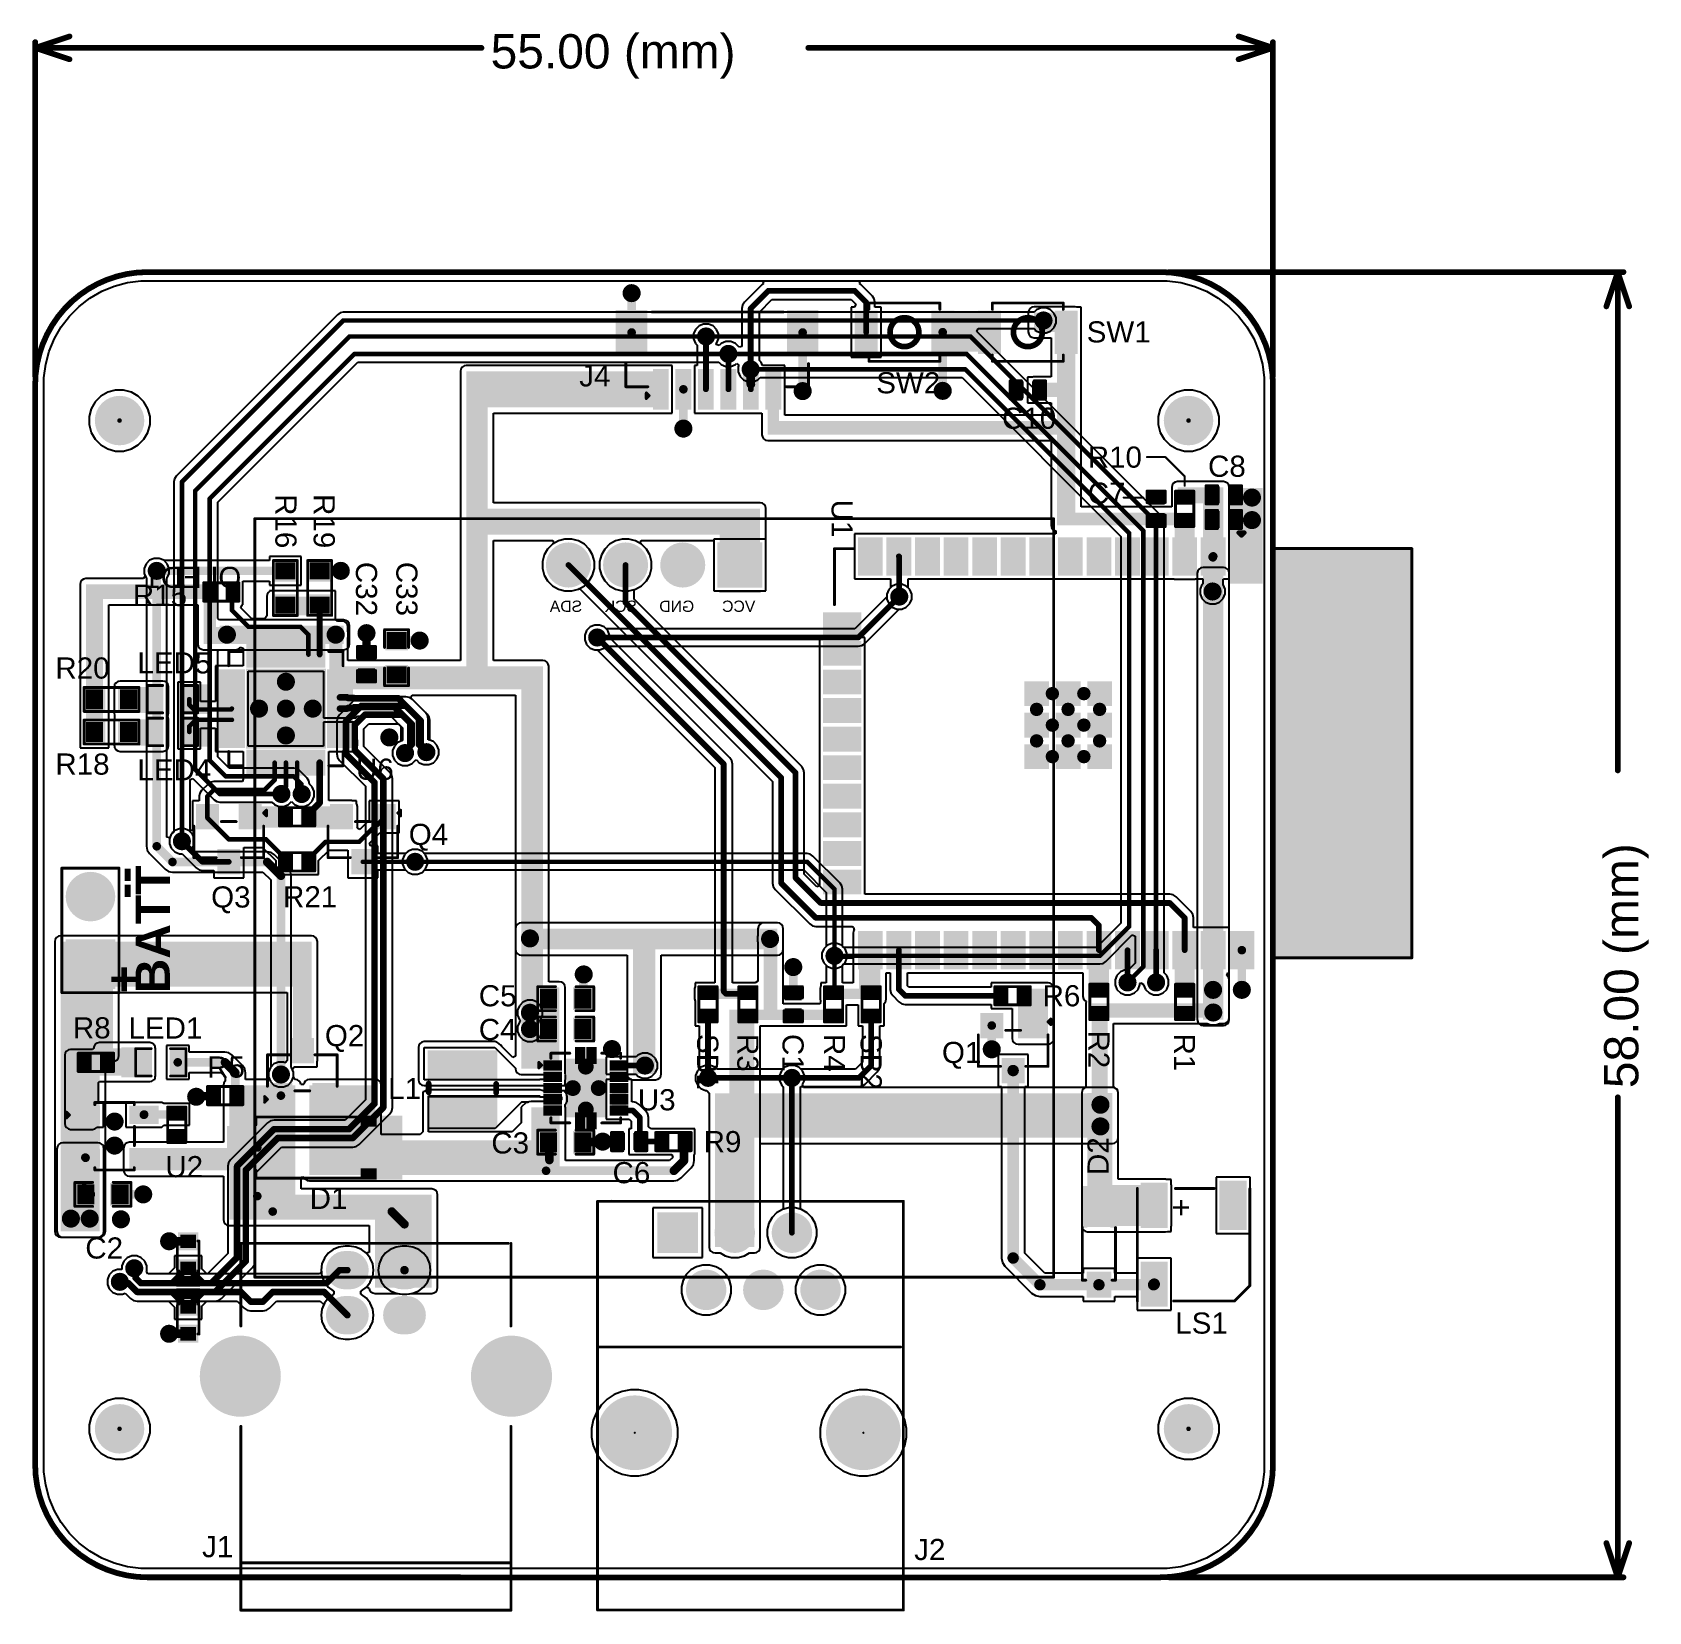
# Model space of a CAD drawing. Header units: inches. Extents: x -3.9 to 67.9, y -8.1 to 62.1.
import ezdxf

# ---------------------------------------------------------------- set-up
doc = ezdxf.new("R2010")
doc.units = ezdxf.units.IN
for name, color, linetype in [('Board Outline', 216, 'Continuous'), ('Bottom Layer', 5, 'Continuous'), ('Bottom Overlay', 54, 'Continuous'), ('Bottom Solder', 6, 'Continuous'), ('Dimension', 6, 'Continuous'), ('Keep-Out Layer', 6, 'Continuous'), ('Multi-Layer', 9, 'Continuous'), ('Pad Holes', 156, 'Continuous'), ('Top Layer', 1, 'Continuous'), ('Top Overlay', 2, 'Continuous'), ('Top Paste', 8, 'Continuous'), ('Top Solder', 216, 'Continuous'), ('Via Holes', 16, 'Continuous')]:
    doc.layers.add(name, color=color, linetype=linetype)
doc.styles.add('Arial', font='', dxfattribs={"height": 0.2})
doc.styles.add('Arial_Bold', font='', dxfattribs={"height": 0.2})
doc.styles.get('Arial').set_extended_font_data('Arial')
doc.styles.get('Arial_Bold').set_extended_font_data('Arial', bold=True)

msp = doc.modelspace()

# ---------------------------------------------------------------- texts
at = {"layer": 'Bottom Overlay', "style": 'Arial', "text_generation_flag": 2}
msp.add_text('OLED1', height=0.9398, dxfattribs=at).set_placement((5.408, 37.362))
at = {"layer": 'Dimension', "style": 'Arial'}
msp.add_text('55.00 (mm)', height=1.524, dxfattribs=at).set_placement((16.488, 60.445))
msp.add_text('58.00 (mm)', height=1.524, rotation=90, dxfattribs=at).set_placement((67.488, 15.137))
at = {"layer": 'Top Overlay', "style": 'Arial'}
for s, p in [('SW1', (42.973, 48.27)), ('J4', (20.426, 46.314)), ('SW2', (33.623, 46.009)), ('C10', (39.212, 44.434)), ('R10', (43.022, 42.707)), ('C8', (48.366, 42.301)), ('C7', (43.022, 41.107)), ('R15', (0.591, 36.563)), ('LED5', (0.792, 33.563)), ('R20', (-2.853, 33.335)), ('R18', (-2.853, 29.067)), ('LED4', (0.792, 28.813)), ('U6', (10.507, 28.839)), ('Q4', (12.85, 25.943)), ('Q3', (4.068, 23.162)), ('R21', (7.263, 23.17)), ('C5', (15.962, 18.773)), ('R6', (41.015, 18.773)), ('R8', (-2.076, 17.347)), ('LED1', (0.395, 17.338)), ('Q2', (9.123, 17.002)), ('C4', (15.962, 17.274)), ('R5', (3.891, 15.605)), ('Q1', (36.542, 16.253)), ('L1', (11.938, 14.651)), ('U3', (23.029, 14.151)), ('C3', (16.52, 12.232)), ('R9', (25.952, 12.291)), ('U2', (2.032, 11.179)), ('C6', (21.905, 10.912)), ('D1', (8.447, 9.769)), ('C2', (-1.523, 7.565)), ('J1', (3.666, -5.705)), ('J2', (35.31, -5.832))]:
    msp.add_text(s, height=0.9398, dxfattribs=at).set_placement(p)
at = {"layer": 'Top Overlay'}
for s, height, rotation, style, p in [('R16', 0.9398, 270, 'Arial', (6.922, 41.532)), ('R19', 0.9398, 270, 'Arial', (8.625, 41.534)), ('U1', 0.9398, 270, 'Arial', (31.638, 41.289)), ('C32', 0.9398, 270, 'Arial', (10.502, 38.523)), ('C33', 0.9398, 270, 'Arial', (12.296, 38.523)), ('+     --', 1.524, 90, 'Arial_Bold', (0.938, 19.352)), ('BATT', 1.524, 90, 'Arial_Bold', (2.235, 19.352)), ('SB1', 0.9398, 270, 'Arial', (25.664, 17.545)), ('R3', 0.9398, 270, 'Arial', (27.45, 17.545)), ('C1', 0.9398, 270, 'Arial', (29.457, 17.545)), ('R4', 0.9398, 270, 'Arial', (31.296, 17.545)), ('SB2', 0.9398, 270, 'Arial', (32.927, 17.545)), ('R2', 0.9398, 270, 'Arial', (43.048, 17.702)), ('R1', 0.9398, 270, 'Arial', (46.85, 17.565)), ('D2', 0.94, 90, 'Arial', (43.949, 11.277)), ('LS1', 0.9398, 360, 'Arial', (46.91, 4.229))]:
    msp.add_text(s, height=height, rotation=rotation, dxfattribs=dict(at, style=style)).set_placement(p)

# ---------------------------------------------------------------- blocks, each defined once
blk = doc.blocks.new('SOD_123_1')
at = {"layer": 'Top Layer'}
for points in [[(-1.1, 0.45), (-1.1, -0.45), (-2.05, -0.45), (-2.05, 0.45)], [(2.05, 0.45), (2.05, -0.45), (1.1, -0.45), (1.1, 0.45)]]:
    blk.add_hatch(color=1, dxfattribs=at).paths.add_polyline_path(points)
at = {"layer": 'Top Overlay'}
for points in [[(0.965, 0.508), (2.819, 0.508), (2.819, 0.8), (0.965, 0.8)], [(2.12, -0.787), (2.82, -0.787), (2.82, 0.787), (2.12, 0.787)], [(0.965, -0.8), (2.819, -0.8), (2.819, -0.508), (0.965, -0.508)]]:
    blk.add_hatch(color=2, dxfattribs=at).paths.add_polyline_path(points)
at = {"layer": 'Top Paste'}
for points in [[(-1.1, 0.45), (-1.1, -0.45), (-2.05, -0.45), (-2.05, 0.45)], [(2.05, 0.45), (2.05, -0.45), (1.1, -0.45), (1.1, 0.45)]]:
    blk.add_hatch(color=8, dxfattribs=at).paths.add_polyline_path(points)
at = {"layer": 'Top Solder'}
for points in [[(-0.998, 0.552), (-0.998, -0.552), (-2.152, -0.552), (-2.152, 0.552)], [(2.152, 0.552), (2.152, -0.552), (0.998, -0.552), (0.998, 0.552)]]:
    blk.add_hatch(color=216, dxfattribs=at).paths.add_polyline_path(points)
at = {"layer": 'Top Overlay', "const_width": 0.127}
for points in [[(-1.372, 0.737), (-1.372, 0.584)], [(-1.372, 0.737), (0.965, 0.737)], [(-1.372, -0.584), (-1.372, -0.737)], [(-1.372, -0.737), (0.965, -0.737)]]:
    blk.add_lwpolyline(points, dxfattribs=at)
at = {"layer": 'Top Overlay', "const_width": 0.0635}
for points in [[(-1.403, 0.737, 1), (-1.34, 0.737, 1)], [(-1.403, 0.737, 1), (-1.34, 0.737, 1)], [(0.933, 0.737, 1), (0.997, 0.737, 1)], [(-1.403, 0.584, 1), (-1.34, 0.584, 1)], [(-1.403, -0.584, 1), (-1.34, -0.584, 1)], [(-1.403, -0.737, 1), (-1.34, -0.737, 1)], [(-1.403, -0.737, 1), (-1.34, -0.737, 1)], [(0.933, -0.737, 1), (0.997, -0.737, 1)]]:
    blk.add_lwpolyline(points, format="xyb", close=True, dxfattribs=at)
blk = doc.blocks.new('28_QFN__5_5___2')
at = {"layer": 'Top Layer'}
for points in [[(-1.65, 2.875), (-1.35, 2.875), (-1.35, 1.925), (-1.65, 1.925)], [(-1.15, 2.875), (-0.85, 2.875), (-0.85, 1.925), (-1.15, 1.925)], [(-0.65, 2.875), (-0.35, 2.875), (-0.35, 1.925), (-0.65, 1.925)], [(-0.15, 2.875), (0.15, 2.875), (0.15, 1.925), (-0.15, 1.925)], [(0.35, 2.875), (0.65, 2.875), (0.65, 1.925), (0.35, 1.925)], [(0.85, 2.875), (1.15, 2.875), (1.15, 1.925), (0.85, 1.925)], [(1.35, 2.875), (1.65, 2.875), (1.65, 1.925), (1.35, 1.925)], [(-2.875, 1.65), (-1.925, 1.65), (-1.925, 1.35), (-2.875, 1.35)], [(-1.675, 1.675), (1.675, 1.675), (1.675, -1.675), (-1.675, -1.675)], [(1.925, 1.65), (2.875, 1.65), (2.875, 1.35), (1.925, 1.35)], [(-2.875, 1.15), (-1.925, 1.15), (-1.925, 0.85), (-2.875, 0.85)], [(1.925, 1.15), (2.875, 1.15), (2.875, 0.85), (1.925, 0.85)], [(-2.875, 0.65), (-1.925, 0.65), (-1.925, 0.35), (-2.875, 0.35)], [(-2.875, 0.15), (-1.925, 0.15), (-1.925, -0.15), (-2.875, -0.15)], [(1.925, 0.65), (2.875, 0.65), (2.875, 0.35), (1.925, 0.35)], [(1.925, 0.15), (2.875, 0.15), (2.875, -0.15), (1.925, -0.15)], [(-2.875, -0.35), (-1.925, -0.35), (-1.925, -0.65), (-2.875, -0.65)], [(1.925, -0.35), (2.875, -0.35), (2.875, -0.65), (1.925, -0.65)], [(-2.875, -0.85), (-1.925, -0.85), (-1.925, -1.15), (-2.875, -1.15)], [(-2.875, -1.35), (-1.925, -1.35), (-1.925, -1.65), (-2.875, -1.65)], [(1.925, -0.85), (2.875, -0.85), (2.875, -1.15), (1.925, -1.15)], [(1.925, -1.35), (2.875, -1.35), (2.875, -1.65), (1.925, -1.65)], [(-1.65, -1.925), (-1.35, -1.925), (-1.35, -2.875), (-1.65, -2.875)], [(-1.15, -1.925), (-0.85, -1.925), (-0.85, -2.875), (-1.15, -2.875)], [(-0.65, -1.925), (-0.35, -1.925), (-0.35, -2.875), (-0.65, -2.875)], [(-0.15, -1.925), (0.15, -1.925), (0.15, -2.875), (-0.15, -2.875)], [(0.35, -1.925), (0.65, -1.925), (0.65, -2.875), (0.35, -2.875)], [(0.85, -1.925), (1.15, -1.925), (1.15, -2.875), (0.85, -2.875)], [(1.35, -1.925), (1.65, -1.925), (1.65, -2.875), (1.35, -2.875)]]:
    blk.add_hatch(color=1, dxfattribs=at).paths.add_polyline_path(points)
at = {"layer": 'Top Paste'}
for points in [[(-1.65, 2.875), (-1.35, 2.875), (-1.35, 1.925), (-1.65, 1.925)], [(-1.15, 2.875), (-0.85, 2.875), (-0.85, 1.925), (-1.15, 1.925)], [(-0.65, 2.875), (-0.35, 2.875), (-0.35, 1.925), (-0.65, 1.925)], [(-0.15, 2.875), (0.15, 2.875), (0.15, 1.925), (-0.15, 1.925)], [(0.35, 2.875), (0.65, 2.875), (0.65, 1.925), (0.35, 1.925)], [(0.85, 2.875), (1.15, 2.875), (1.15, 1.925), (0.85, 1.925)], [(1.35, 2.875), (1.65, 2.875), (1.65, 1.925), (1.35, 1.925)], [(-2.875, 1.65), (-1.925, 1.65), (-1.925, 1.35), (-2.875, 1.35)], [(-1.675, 1.675), (1.675, 1.675), (1.675, -1.675), (-1.675, -1.675)], [(1.925, 1.65), (2.875, 1.65), (2.875, 1.35), (1.925, 1.35)], [(-2.875, 1.15), (-1.925, 1.15), (-1.925, 0.85), (-2.875, 0.85)], [(1.925, 1.15), (2.875, 1.15), (2.875, 0.85), (1.925, 0.85)], [(-2.875, 0.65), (-1.925, 0.65), (-1.925, 0.35), (-2.875, 0.35)], [(-2.875, 0.15), (-1.925, 0.15), (-1.925, -0.15), (-2.875, -0.15)], [(1.925, 0.65), (2.875, 0.65), (2.875, 0.35), (1.925, 0.35)], [(1.925, 0.15), (2.875, 0.15), (2.875, -0.15), (1.925, -0.15)], [(-2.875, -0.35), (-1.925, -0.35), (-1.925, -0.65), (-2.875, -0.65)], [(1.925, -0.35), (2.875, -0.35), (2.875, -0.65), (1.925, -0.65)], [(-2.875, -0.85), (-1.925, -0.85), (-1.925, -1.15), (-2.875, -1.15)], [(-2.875, -1.35), (-1.925, -1.35), (-1.925, -1.65), (-2.875, -1.65)], [(1.925, -0.85), (2.875, -0.85), (2.875, -1.15), (1.925, -1.15)], [(1.925, -1.35), (2.875, -1.35), (2.875, -1.65), (1.925, -1.65)], [(-1.65, -1.925), (-1.35, -1.925), (-1.35, -2.875), (-1.65, -2.875)], [(-1.15, -1.925), (-0.85, -1.925), (-0.85, -2.875), (-1.15, -2.875)], [(-0.65, -1.925), (-0.35, -1.925), (-0.35, -2.875), (-0.65, -2.875)], [(-0.15, -1.925), (0.15, -1.925), (0.15, -2.875), (-0.15, -2.875)], [(0.35, -1.925), (0.65, -1.925), (0.65, -2.875), (0.35, -2.875)], [(0.85, -1.925), (1.15, -1.925), (1.15, -2.875), (0.85, -2.875)], [(1.35, -1.925), (1.65, -1.925), (1.65, -2.875), (1.35, -2.875)]]:
    blk.add_hatch(color=8, dxfattribs=at).paths.add_polyline_path(points)
at = {"layer": 'Top Solder'}
for points in [[(-1.752, 2.977), (-1.248, 2.977), (-1.248, 1.823), (-1.752, 1.823)], [(-1.252, 2.977), (-0.748, 2.977), (-0.748, 1.823), (-1.252, 1.823)], [(-0.752, 2.977), (-0.248, 2.977), (-0.248, 1.823), (-0.752, 1.823)], [(-0.252, 2.977), (0.252, 2.977), (0.252, 1.823), (-0.252, 1.823)], [(0.248, 2.977), (0.752, 2.977), (0.752, 1.823), (0.248, 1.823)], [(0.748, 2.977), (1.252, 2.977), (1.252, 1.823), (0.748, 1.823)], [(1.248, 2.977), (1.752, 2.977), (1.752, 1.823), (1.248, 1.823)], [(-2.977, 1.752), (-1.823, 1.752), (-1.823, 1.248), (-2.977, 1.248)], [(-1.777, 1.777), (1.777, 1.777), (1.777, -1.777), (-1.777, -1.777)], [(1.823, 1.752), (2.977, 1.752), (2.977, 1.248), (1.823, 1.248)], [(-2.977, 1.252), (-1.823, 1.252), (-1.823, 0.748), (-2.977, 0.748)], [(-2.977, 0.752), (-1.823, 0.752), (-1.823, 0.248), (-2.977, 0.248)], [(1.823, 1.252), (2.977, 1.252), (2.977, 0.748), (1.823, 0.748)], [(1.823, 0.752), (2.977, 0.752), (2.977, 0.248), (1.823, 0.248)], [(-2.977, 0.252), (-1.823, 0.252), (-1.823, -0.252), (-2.977, -0.252)], [(1.823, 0.252), (2.977, 0.252), (2.977, -0.252), (1.823, -0.252)], [(-2.977, -0.248), (-1.823, -0.248), (-1.823, -0.752), (-2.977, -0.752)], [(1.823, -0.248), (2.977, -0.248), (2.977, -0.752), (1.823, -0.752)], [(-2.977, -0.748), (-1.823, -0.748), (-1.823, -1.252), (-2.977, -1.252)], [(-2.977, -1.248), (-1.823, -1.248), (-1.823, -1.752), (-2.977, -1.752)], [(1.823, -0.748), (2.977, -0.748), (2.977, -1.252), (1.823, -1.252)], [(1.823, -1.248), (2.977, -1.248), (2.977, -1.752), (1.823, -1.752)], [(-1.752, -1.823), (-1.248, -1.823), (-1.248, -2.977), (-1.752, -2.977)], [(-1.252, -1.823), (-0.748, -1.823), (-0.748, -2.977), (-1.252, -2.977)], [(-0.752, -1.823), (-0.248, -1.823), (-0.248, -2.977), (-0.752, -2.977)], [(-0.252, -1.823), (0.252, -1.823), (0.252, -2.977), (-0.252, -2.977)], [(0.248, -1.823), (0.752, -1.823), (0.752, -2.977), (0.248, -2.977)], [(0.748, -1.823), (1.252, -1.823), (1.252, -2.977), (0.748, -2.977)], [(1.248, -1.823), (1.752, -1.823), (1.752, -2.977), (1.248, -2.977)]]:
    blk.add_hatch(color=216, dxfattribs=at).paths.add_polyline_path(points)
at = {"layer": 'Top Overlay', "const_width": 0.127}
for points in [[(-1.905, 2.54), (-2.54, 2.54)], [(-2.54, 2.54), (-2.54, 1.905)], [(2.54, 2.54), (1.905, 2.54)], [(2.54, 2.54), (2.54, 1.905)], [(-3.023, 1.524), (-3.15, 1.651)], [(-3.15, 1.651), (-3.15, 1.397)], [(-3.023, 1.524), (-3.15, 1.397)], [(-2.54, -1.905), (-2.54, -2.54)], [(2.54, -1.905), (2.54, -2.54)], [(-1.905, -2.54), (-2.54, -2.54)], [(2.54, -2.54), (1.905, -2.54)]]:
    blk.add_lwpolyline(points, dxfattribs=at)
at = {"layer": 'Top Overlay', "const_width": 0.0635}
for points in [[(-2.572, 2.54, 1), (-2.508, 2.54, 1)], [(-2.572, 2.54, 1), (-2.508, 2.54, 1)], [(-1.937, 2.54, 1), (-1.873, 2.54, 1)], [(1.873, 2.54, 1), (1.937, 2.54, 1)], [(2.508, 2.54, 1), (2.572, 2.54, 1)], [(2.508, 2.54, 1), (2.572, 2.54, 1)], [(-3.181, 1.651, 1), (-3.118, 1.651, 1)], [(-3.181, 1.651, 1), (-3.118, 1.651, 1)], [(-3.181, 1.397, 1), (-3.118, 1.397, 1)], [(-3.181, 1.397, 1), (-3.118, 1.397, 1)], [(-3.054, 1.524, 1), (-2.991, 1.524, 1)], [(-3.054, 1.524, 1), (-2.991, 1.524, 1)], [(-2.572, 1.905, 1), (-2.508, 1.905, 1)], [(2.508, 1.905, 1), (2.572, 1.905, 1)], [(-2.572, -1.905, 1), (-2.508, -1.905, 1)], [(2.508, -1.905, 1), (2.572, -1.905, 1)], [(-2.572, -2.54, 1), (-2.508, -2.54, 1)], [(-2.572, -2.54, 1), (-2.508, -2.54, 1)], [(-1.937, -2.54, 1), (-1.873, -2.54, 1)], [(1.873, -2.54, 1), (1.937, -2.54, 1)], [(2.508, -2.54, 1), (2.572, -2.54, 1)], [(2.508, -2.54, 1), (2.572, -2.54, 1)]]:
    blk.add_lwpolyline(points, format="xyb", close=True, dxfattribs=at)
blk = doc.blocks.new('B3U_1000P_3')
at = {"layer": 'Top Layer'}
for points in [[(-2.11, 0.86), (-1.29, 0.86), (-1.29, -0.86), (-2.11, -0.86)], [(1.29, 0.86), (2.11, 0.86), (2.11, -0.86), (1.29, -0.86)]]:
    blk.add_hatch(color=1, dxfattribs=at).paths.add_polyline_path(points)
at = {"layer": 'Top Paste'}
for points in [[(-2.11, 0.86), (-1.29, 0.86), (-1.29, -0.86), (-2.11, -0.86)], [(1.29, 0.86), (2.11, 0.86), (2.11, -0.86), (1.29, -0.86)]]:
    blk.add_hatch(color=8, dxfattribs=at).paths.add_polyline_path(points)
at = {"layer": 'Top Solder'}
for points in [[(-2.212, 0.962), (-1.188, 0.962), (-1.188, -0.962), (-2.212, -0.962)], [(1.188, 0.962), (2.212, 0.962), (2.212, -0.962), (1.188, -0.962)]]:
    blk.add_hatch(color=216, dxfattribs=at).paths.add_polyline_path(points)
at = {"layer": 'Top Overlay', "const_width": 0.127}
for points in [[(-1.575, 1.295), (1.575, 1.295)], [(-1.575, 1.016), (-1.575, 1.295)], [(1.575, 1.016), (1.575, 1.295)], [(-1.575, -1.295), (-1.575, -1.016)], [(-1.575, -1.295), (1.575, -1.295)], [(1.575, -1.295), (1.575, -1.016)]]:
    blk.add_lwpolyline(points, dxfattribs=at)
at = {"layer": 'Top Overlay'}
for points, const_width in [([(-1.607, 1.295, 1), (-1.543, 1.295, 1)], 0.0635), ([(-1.607, 1.295, 1), (-1.543, 1.295, 1)], 0.0635), ([(-1.607, 1.016, 1), (-1.543, 1.016, 1)], 0.0635), ([(0.641, 0, 1), (-0.641, 0, 1)], 0.254), ([(1.543, 1.295, 1), (1.607, 1.295, 1)], 0.0635), ([(1.543, 1.295, 1), (1.607, 1.295, 1)], 0.0635), ([(1.543, 1.016, 1), (1.607, 1.016, 1)], 0.0635), ([(-0.705, 0, 1), (-0.578, 0, 1)], 0.127), ([(0.578, 0, 1), (0.705, 0, 1)], 0.127), ([(-1.607, -1.016, 1), (-1.543, -1.016, 1)], 0.0635), ([(-1.607, -1.295, 1), (-1.543, -1.295, 1)], 0.0635), ([(-1.607, -1.295, 1), (-1.543, -1.295, 1)], 0.0635), ([(1.543, -1.016, 1), (1.607, -1.016, 1)], 0.0635), ([(1.543, -1.295, 1), (1.607, -1.295, 1)], 0.0635), ([(1.543, -1.295, 1), (1.607, -1.295, 1)], 0.0635)]:
    blk.add_lwpolyline(points, format="xyb", close=True, dxfattribs=dict(at, const_width=const_width))
blk = doc.blocks.new('B3U_1000P_4')
at = {"layer": 'Top Layer'}
for points in [[(-2.11, 0.86), (-1.29, 0.86), (-1.29, -0.86), (-2.11, -0.86)], [(1.29, 0.86), (2.11, 0.86), (2.11, -0.86), (1.29, -0.86)]]:
    blk.add_hatch(color=1, dxfattribs=at).paths.add_polyline_path(points)
at = {"layer": 'Top Paste'}
for points in [[(-2.11, 0.86), (-1.29, 0.86), (-1.29, -0.86), (-2.11, -0.86)], [(1.29, 0.86), (2.11, 0.86), (2.11, -0.86), (1.29, -0.86)]]:
    blk.add_hatch(color=8, dxfattribs=at).paths.add_polyline_path(points)
at = {"layer": 'Top Solder'}
for points in [[(-2.212, 0.962), (-1.188, 0.962), (-1.188, -0.962), (-2.212, -0.962)], [(1.188, 0.962), (2.212, 0.962), (2.212, -0.962), (1.188, -0.962)]]:
    blk.add_hatch(color=216, dxfattribs=at).paths.add_polyline_path(points)
at = {"layer": 'Top Overlay', "const_width": 0.127}
for points in [[(1.575, 1.295), (-1.575, 1.295)], [(-1.575, 1.295), (-1.575, 1.016)], [(1.575, 1.295), (1.575, 1.016)], [(-1.575, -1.016), (-1.575, -1.295)], [(1.575, -1.295), (-1.575, -1.295)], [(1.575, -1.016), (1.575, -1.295)]]:
    blk.add_lwpolyline(points, dxfattribs=at)
at = {"layer": 'Top Overlay'}
for points, const_width in [([(-1.607, 1.295, 1), (-1.543, 1.295, 1)], 0.0635), ([(-1.607, 1.295, 1), (-1.543, 1.295, 1)], 0.0635), ([(-1.607, 1.016, 1), (-1.543, 1.016, 1)], 0.0635), ([(0.641, 0, 1), (-0.641, 0, 1)], 0.254), ([(1.543, 1.295, 1), (1.607, 1.295, 1)], 0.0635), ([(1.543, 1.295, 1), (1.607, 1.295, 1)], 0.0635), ([(1.543, 1.016, 1), (1.607, 1.016, 1)], 0.0635), ([(-0.705, 0, 1), (-0.578, 0, 1)], 0.127), ([(0.578, 0, 1), (0.705, 0, 1)], 0.127), ([(-1.607, -1.016, 1), (-1.543, -1.016, 1)], 0.0635), ([(-1.607, -1.295, 1), (-1.543, -1.295, 1)], 0.0635), ([(-1.607, -1.295, 1), (-1.543, -1.295, 1)], 0.0635), ([(1.543, -1.016, 1), (1.607, -1.016, 1)], 0.0635), ([(1.543, -1.295, 1), (1.607, -1.295, 1)], 0.0635), ([(1.543, -1.295, 1), (1.607, -1.295, 1)], 0.0635)]:
    blk.add_lwpolyline(points, format="xyb", close=True, dxfattribs=dict(at, const_width=const_width))
blk = doc.blocks.new('R___0402_5')
at = {"layer": 'Top Layer'}
for points in [[(-0.699, -0.318), (-0.699, 0.318), (-0.241, 0.318), (-0.241, -0.318)], [(0.241, -0.318), (0.241, 0.318), (0.699, 0.318), (0.699, -0.318)]]:
    blk.add_hatch(color=1, dxfattribs=at).paths.add_polyline_path(points)
at = {"layer": 'Top Paste'}
for points in [[(-0.699, -0.318), (-0.699, 0.318), (-0.241, 0.318), (-0.241, -0.318)], [(0.241, -0.318), (0.241, 0.318), (0.699, 0.318), (0.699, -0.318)]]:
    blk.add_hatch(color=8, dxfattribs=at).paths.add_polyline_path(points)
at = {"layer": 'Top Solder'}
for points in [[(-0.754, -0.373), (-0.754, 0.373), (-0.186, 0.373), (-0.186, -0.373)], [(0.186, -0.373), (0.186, 0.373), (0.754, 0.373), (0.754, -0.373)]]:
    blk.add_hatch(color=216, dxfattribs=at).paths.add_polyline_path(points)
at = {"layer": 'Top Overlay'}
for points, const_width in [([(-0.787, 0.406), (0.787, 0.406)], 0.127), ([(-0.787, -0.406), (-0.787, 0.406)], 0.127), ([(0.787, -0.406), (0.787, 0.406)], 0.127), ([(-0.787, -0.406), (0.787, -0.406)], 0.127), ([(-0.813, -0.432), (0.813, -0.432)], 0.00323)]:
    blk.add_lwpolyline(points, dxfattribs=dict(at, const_width=const_width))
for points, const_width in [([(-0.819, 0.406, 1), (-0.756, 0.406, 1)], 0.0635), ([(-0.819, 0.406, 1), (-0.756, 0.406, 1)], 0.0635), ([(0.756, 0.406, 1), (0.819, 0.406, 1)], 0.0635), ([(0.756, 0.406, 1), (0.819, 0.406, 1)], 0.0635), ([(-0.819, -0.406, 1), (-0.756, -0.406, 1)], 0.0635), ([(-0.819, -0.406, 1), (-0.756, -0.406, 1)], 0.0635), ([(-0.814, -0.432, 1), (-0.812, -0.432, 1)], 0.00161), ([(0.756, -0.406, 1), (0.819, -0.406, 1)], 0.0635), ([(0.756, -0.406, 1), (0.819, -0.406, 1)], 0.0635), ([(0.812, -0.432, 1), (0.814, -0.432, 1)], 0.00161)]:
    blk.add_lwpolyline(points, format="xyb", close=True, dxfattribs=dict(at, const_width=const_width))
blk = doc.blocks.new('R___0603_6')
at = {"layer": 'Top Layer'}
for points in [[(-0.381, 0.4445), (-0.381, -0.4445), (-1.143, -0.4445), (-1.143, 0.4445)], [(1.143, 0.4445), (1.143, -0.4445), (0.381, -0.4445), (0.381, 0.4445)]]:
    blk.add_hatch(color=1, dxfattribs=at).paths.add_polyline_path(points)
at = {"layer": 'Top Paste'}
for points in [[(-0.381, 0.4445), (-0.381, -0.4445), (-1.143, -0.4445), (-1.143, 0.4445)], [(1.143, 0.4445), (1.143, -0.4445), (0.381, -0.4445), (0.381, 0.4445)]]:
    blk.add_hatch(color=8, dxfattribs=at).paths.add_polyline_path(points)
at = {"layer": 'Top Solder'}
for points in [[(-0.2794, 0.5461), (-0.2794, -0.5461), (-1.2446, -0.5461), (-1.2446, 0.5461)], [(1.2446, 0.5461), (1.2446, -0.5461), (0.2794, -0.5461), (0.2794, 0.5461)]]:
    blk.add_hatch(color=216, dxfattribs=at).paths.add_polyline_path(points)
at = {"layer": 'Top Overlay', "const_width": 0.127}
for points in [[(-1.2192, 0.5334), (-1.2192, -0.5334)], [(1.2192, 0.5334), (-1.2192, 0.5334)], [(1.2192, 0.5334), (1.2192, -0.5334)], [(1.2192, -0.5334), (-1.2192, -0.5334)]]:
    blk.add_lwpolyline(points, dxfattribs=at)
at = {"layer": 'Top Overlay', "const_width": 0.0635}
for points in [[(-1.25095, 0.5334, 1), (-1.18745, 0.5334, 1)], [(-1.25095, 0.5334, 1), (-1.18745, 0.5334, 1)], [(1.18745, 0.5334, 1), (1.25095, 0.5334, 1)], [(1.18745, 0.5334, 1), (1.25095, 0.5334, 1)], [(-1.25095, -0.5334, 1), (-1.18745, -0.5334, 1)], [(-1.25095, -0.5334, 1), (-1.18745, -0.5334, 1)], [(1.18745, -0.5334, 1), (1.25095, -0.5334, 1)], [(1.18745, -0.5334, 1), (1.25095, -0.5334, 1)]]:
    blk.add_lwpolyline(points, format="xyb", close=True, dxfattribs=at)
blk = doc.blocks.new('R___0603_7')
at = {"layer": 'Top Layer'}
for points in [[(-0.381, 0.4445), (-0.381, -0.4445), (-1.143, -0.4445), (-1.143, 0.4445)], [(1.143, 0.4445), (1.143, -0.4445), (0.381, -0.4445), (0.381, 0.4445)]]:
    blk.add_hatch(color=1, dxfattribs=at).paths.add_polyline_path(points)
at = {"layer": 'Top Paste'}
for points in [[(-0.381, 0.4445), (-0.381, -0.4445), (-1.143, -0.4445), (-1.143, 0.4445)], [(1.143, 0.4445), (1.143, -0.4445), (0.381, -0.4445), (0.381, 0.4445)]]:
    blk.add_hatch(color=8, dxfattribs=at).paths.add_polyline_path(points)
at = {"layer": 'Top Solder'}
for points in [[(-0.2794, 0.5461), (-0.2794, -0.5461), (-1.2446, -0.5461), (-1.2446, 0.5461)], [(1.2446, 0.5461), (1.2446, -0.5461), (0.2794, -0.5461), (0.2794, 0.5461)]]:
    blk.add_hatch(color=216, dxfattribs=at).paths.add_polyline_path(points)
at = {"layer": 'Top Overlay', "const_width": 0.127}
for points in [[(-1.2192, -0.5334), (-1.2192, 0.5334)], [(1.2192, 0.5334), (-1.2192, 0.5334)], [(1.2192, -0.5334), (1.2192, 0.5334)], [(1.2192, -0.5334), (-1.2192, -0.5334)]]:
    blk.add_lwpolyline(points, dxfattribs=at)
at = {"layer": 'Top Overlay', "const_width": 0.0635}
for points in [[(-1.25095, 0.5334, 1), (-1.18745, 0.5334, 1)], [(-1.25095, 0.5334, 1), (-1.18745, 0.5334, 1)], [(1.18745, 0.5334, 1), (1.25095, 0.5334, 1)], [(1.18745, 0.5334, 1), (1.25095, 0.5334, 1)], [(-1.25095, -0.5334, 1), (-1.18745, -0.5334, 1)], [(-1.25095, -0.5334, 1), (-1.18745, -0.5334, 1)], [(1.18745, -0.5334, 1), (1.25095, -0.5334, 1)], [(1.18745, -0.5334, 1), (1.25095, -0.5334, 1)]]:
    blk.add_lwpolyline(points, format="xyb", close=True, dxfattribs=at)
blk = doc.blocks.new('R___0603_8')
at = {"layer": 'Top Layer'}
for points in [[(-0.381, 0.4445), (-0.381, -0.4445), (-1.143, -0.4445), (-1.143, 0.4445)], [(1.143, 0.4445), (1.143, -0.4445), (0.381, -0.4445), (0.381, 0.4445)]]:
    blk.add_hatch(color=1, dxfattribs=at).paths.add_polyline_path(points)
at = {"layer": 'Top Paste'}
for points in [[(-0.381, 0.4445), (-0.381, -0.4445), (-1.143, -0.4445), (-1.143, 0.4445)], [(1.143, 0.4445), (1.143, -0.4445), (0.381, -0.4445), (0.381, 0.4445)]]:
    blk.add_hatch(color=8, dxfattribs=at).paths.add_polyline_path(points)
at = {"layer": 'Top Solder'}
for points in [[(-0.2794, 0.5461), (-0.2794, -0.5461), (-1.2446, -0.5461), (-1.2446, 0.5461)], [(1.2446, 0.5461), (1.2446, -0.5461), (0.2794, -0.5461), (0.2794, 0.5461)]]:
    blk.add_hatch(color=216, dxfattribs=at).paths.add_polyline_path(points)
at = {"layer": 'Top Overlay', "const_width": 0.127}
for points in [[(-1.2192, 0.5334), (-1.2192, -0.5334)], [(1.2192, 0.5334), (-1.2192, 0.5334)], [(1.2192, 0.5334), (1.2192, -0.5334)], [(1.2192, -0.5334), (-1.2192, -0.5334)]]:
    blk.add_lwpolyline(points, dxfattribs=at)
at = {"layer": 'Top Overlay', "const_width": 0.0635}
for points in [[(-1.25095, 0.5334, 1), (-1.18745, 0.5334, 1)], [(-1.25095, 0.5334, 1), (-1.18745, 0.5334, 1)], [(1.18745, 0.5334, 1), (1.25095, 0.5334, 1)], [(1.18745, 0.5334, 1), (1.25095, 0.5334, 1)], [(-1.25095, -0.5334, 1), (-1.18745, -0.5334, 1)], [(-1.25095, -0.5334, 1), (-1.18745, -0.5334, 1)], [(1.18745, -0.5334, 1), (1.25095, -0.5334, 1)], [(1.18745, -0.5334, 1), (1.25095, -0.5334, 1)]]:
    blk.add_lwpolyline(points, format="xyb", close=True, dxfattribs=at)
blk = doc.blocks.new('R___0402_9')
at = {"layer": 'Top Layer'}
for points in [[(-0.699, -0.318), (-0.699, 0.318), (-0.241, 0.318), (-0.241, -0.318)], [(0.241, -0.318), (0.241, 0.318), (0.699, 0.318), (0.699, -0.318)]]:
    blk.add_hatch(color=1, dxfattribs=at).paths.add_polyline_path(points)
at = {"layer": 'Top Paste'}
for points in [[(-0.699, -0.318), (-0.699, 0.318), (-0.241, 0.318), (-0.241, -0.318)], [(0.241, -0.318), (0.241, 0.318), (0.699, 0.318), (0.699, -0.318)]]:
    blk.add_hatch(color=8, dxfattribs=at).paths.add_polyline_path(points)
at = {"layer": 'Top Solder'}
for points in [[(-0.754, -0.373), (-0.754, 0.373), (-0.186, 0.373), (-0.186, -0.373)], [(0.186, -0.373), (0.186, 0.373), (0.754, 0.373), (0.754, -0.373)]]:
    blk.add_hatch(color=216, dxfattribs=at).paths.add_polyline_path(points)
at = {"layer": 'Top Overlay'}
for points, const_width in [([(0.787, 0.406), (-0.787, 0.406)], 0.127), ([(-0.787, 0.406), (-0.787, -0.406)], 0.127), ([(0.787, 0.406), (0.787, -0.406)], 0.127), ([(0.787, -0.406), (-0.787, -0.406)], 0.127), ([(0.813, -0.432), (-0.813, -0.432)], 0.00323)]:
    blk.add_lwpolyline(points, dxfattribs=dict(at, const_width=const_width))
for points, const_width in [([(-0.819, 0.406, 1), (-0.756, 0.406, 1)], 0.0635), ([(-0.819, 0.406, 1), (-0.756, 0.406, 1)], 0.0635), ([(0.756, 0.406, 1), (0.819, 0.406, 1)], 0.0635), ([(0.756, 0.406, 1), (0.819, 0.406, 1)], 0.0635), ([(-0.819, -0.406, 1), (-0.756, -0.406, 1)], 0.0635), ([(-0.819, -0.406, 1), (-0.756, -0.406, 1)], 0.0635), ([(-0.814, -0.432, 1), (-0.812, -0.432, 1)], 0.00161), ([(0.756, -0.406, 1), (0.819, -0.406, 1)], 0.0635), ([(0.756, -0.406, 1), (0.819, -0.406, 1)], 0.0635), ([(0.812, -0.432, 1), (0.814, -0.432, 1)], 0.00161)]:
    blk.add_lwpolyline(points, format="xyb", close=True, dxfattribs=dict(at, const_width=const_width))
blk = doc.blocks.new('R___0603_10')
at = {"layer": 'Top Layer'}
for points in [[(-0.381, 0.4445), (-0.381, -0.4445), (-1.143, -0.4445), (-1.143, 0.4445)], [(1.143, 0.4445), (1.143, -0.4445), (0.381, -0.4445), (0.381, 0.4445)]]:
    blk.add_hatch(color=1, dxfattribs=at).paths.add_polyline_path(points)
at = {"layer": 'Top Paste'}
for points in [[(-0.381, 0.4445), (-0.381, -0.4445), (-1.143, -0.4445), (-1.143, 0.4445)], [(1.143, 0.4445), (1.143, -0.4445), (0.381, -0.4445), (0.381, 0.4445)]]:
    blk.add_hatch(color=8, dxfattribs=at).paths.add_polyline_path(points)
at = {"layer": 'Top Solder'}
for points in [[(-0.2794, 0.5461), (-0.2794, -0.5461), (-1.2446, -0.5461), (-1.2446, 0.5461)], [(1.2446, 0.5461), (1.2446, -0.5461), (0.2794, -0.5461), (0.2794, 0.5461)]]:
    blk.add_hatch(color=216, dxfattribs=at).paths.add_polyline_path(points)
at = {"layer": 'Top Overlay', "const_width": 0.127}
for points in [[(-1.2192, -0.5334), (-1.2192, 0.5334)], [(1.2192, 0.5334), (-1.2192, 0.5334)], [(1.2192, -0.5334), (1.2192, 0.5334)], [(1.2192, -0.5334), (-1.2192, -0.5334)]]:
    blk.add_lwpolyline(points, dxfattribs=at)
at = {"layer": 'Top Overlay', "const_width": 0.0635}
for points in [[(-1.25095, 0.5334, 1), (-1.18745, 0.5334, 1)], [(-1.25095, 0.5334, 1), (-1.18745, 0.5334, 1)], [(1.18745, 0.5334, 1), (1.25095, 0.5334, 1)], [(1.18745, 0.5334, 1), (1.25095, 0.5334, 1)], [(-1.25095, -0.5334, 1), (-1.18745, -0.5334, 1)], [(-1.25095, -0.5334, 1), (-1.18745, -0.5334, 1)], [(1.18745, -0.5334, 1), (1.25095, -0.5334, 1)], [(1.18745, -0.5334, 1), (1.25095, -0.5334, 1)]]:
    blk.add_lwpolyline(points, format="xyb", close=True, dxfattribs=at)
blk = doc.blocks.new('R___0402_11')
at = {"layer": 'Top Layer'}
for points in [[(-0.699, -0.318), (-0.699, 0.318), (-0.241, 0.318), (-0.241, -0.318)], [(0.241, -0.318), (0.241, 0.318), (0.699, 0.318), (0.699, -0.318)]]:
    blk.add_hatch(color=1, dxfattribs=at).paths.add_polyline_path(points)
at = {"layer": 'Top Paste'}
for points in [[(-0.699, -0.318), (-0.699, 0.318), (-0.241, 0.318), (-0.241, -0.318)], [(0.241, -0.318), (0.241, 0.318), (0.699, 0.318), (0.699, -0.318)]]:
    blk.add_hatch(color=8, dxfattribs=at).paths.add_polyline_path(points)
at = {"layer": 'Top Solder'}
for points in [[(-0.754, -0.373), (-0.754, 0.373), (-0.186, 0.373), (-0.186, -0.373)], [(0.186, -0.373), (0.186, 0.373), (0.754, 0.373), (0.754, -0.373)]]:
    blk.add_hatch(color=216, dxfattribs=at).paths.add_polyline_path(points)
at = {"layer": 'Top Overlay'}
for points, const_width in [([(-0.787, 0.406), (0.787, 0.406)], 0.127), ([(-0.787, -0.406), (-0.787, 0.406)], 0.127), ([(0.787, -0.406), (0.787, 0.406)], 0.127), ([(-0.787, -0.406), (0.787, -0.406)], 0.127), ([(-0.813, -0.432), (0.813, -0.432)], 0.00323)]:
    blk.add_lwpolyline(points, dxfattribs=dict(at, const_width=const_width))
for points, const_width in [([(-0.819, 0.406, 1), (-0.756, 0.406, 1)], 0.0635), ([(-0.819, 0.406, 1), (-0.756, 0.406, 1)], 0.0635), ([(0.756, 0.406, 1), (0.819, 0.406, 1)], 0.0635), ([(0.756, 0.406, 1), (0.819, 0.406, 1)], 0.0635), ([(-0.819, -0.406, 1), (-0.756, -0.406, 1)], 0.0635), ([(-0.819, -0.406, 1), (-0.756, -0.406, 1)], 0.0635), ([(-0.814, -0.432, 1), (-0.812, -0.432, 1)], 0.00161), ([(0.756, -0.406, 1), (0.819, -0.406, 1)], 0.0635), ([(0.756, -0.406, 1), (0.819, -0.406, 1)], 0.0635), ([(0.812, -0.432, 1), (0.814, -0.432, 1)], 0.00161)]:
    blk.add_lwpolyline(points, format="xyb", close=True, dxfattribs=dict(at, const_width=const_width))
blk = doc.blocks.new('R___0402_12')
at = {"layer": 'Top Layer'}
for points in [[(-0.699, -0.318), (-0.699, 0.318), (-0.241, 0.318), (-0.241, -0.318)], [(0.241, -0.318), (0.241, 0.318), (0.699, 0.318), (0.699, -0.318)]]:
    blk.add_hatch(color=1, dxfattribs=at).paths.add_polyline_path(points)
at = {"layer": 'Top Paste'}
for points in [[(-0.699, -0.318), (-0.699, 0.318), (-0.241, 0.318), (-0.241, -0.318)], [(0.241, -0.318), (0.241, 0.318), (0.699, 0.318), (0.699, -0.318)]]:
    blk.add_hatch(color=8, dxfattribs=at).paths.add_polyline_path(points)
at = {"layer": 'Top Solder'}
for points in [[(-0.754, -0.373), (-0.754, 0.373), (-0.186, 0.373), (-0.186, -0.373)], [(0.186, -0.373), (0.186, 0.373), (0.754, 0.373), (0.754, -0.373)]]:
    blk.add_hatch(color=216, dxfattribs=at).paths.add_polyline_path(points)
at = {"layer": 'Top Overlay'}
for points, const_width in [([(-0.787, 0.406), (0.787, 0.406)], 0.127), ([(-0.787, 0.406), (-0.787, -0.406)], 0.127), ([(0.787, 0.406), (0.787, -0.406)], 0.127), ([(-0.787, -0.406), (0.787, -0.406)], 0.127), ([(-0.813, -0.432), (0.813, -0.432)], 0.00323)]:
    blk.add_lwpolyline(points, dxfattribs=dict(at, const_width=const_width))
for points, const_width in [([(-0.819, 0.406, 1), (-0.756, 0.406, 1)], 0.0635), ([(-0.819, 0.406, 1), (-0.756, 0.406, 1)], 0.0635), ([(0.756, 0.406, 1), (0.819, 0.406, 1)], 0.0635), ([(0.756, 0.406, 1), (0.819, 0.406, 1)], 0.0635), ([(-0.819, -0.406, 1), (-0.756, -0.406, 1)], 0.0635), ([(-0.819, -0.406, 1), (-0.756, -0.406, 1)], 0.0635), ([(-0.814, -0.432, 1), (-0.812, -0.432, 1)], 0.00161), ([(0.756, -0.406, 1), (0.819, -0.406, 1)], 0.0635), ([(0.756, -0.406, 1), (0.819, -0.406, 1)], 0.0635), ([(0.812, -0.432, 1), (0.814, -0.432, 1)], 0.00161)]:
    blk.add_lwpolyline(points, format="xyb", close=True, dxfattribs=dict(at, const_width=const_width))
blk = doc.blocks.new('SOT_23_13')
at = {"layer": 'Top Layer'}
for points in [[(-0.41, 1.46), (0.41, 1.46), (0.41, 0.54), (-0.41, 0.54)], [(-1.36, -0.54), (-0.54, -0.54), (-0.54, -1.46), (-1.36, -1.46)], [(0.54, -0.54), (1.36, -0.54), (1.36, -1.46), (0.54, -1.46)]]:
    blk.add_hatch(color=1, dxfattribs=at).paths.add_polyline_path(points)
at = {"layer": 'Top Paste'}
for points in [[(-0.41, 1.46), (0.41, 1.46), (0.41, 0.54), (-0.41, 0.54)], [(-1.36, -0.54), (-0.54, -0.54), (-0.54, -1.46), (-1.36, -1.46)], [(0.54, -0.54), (1.36, -0.54), (1.36, -1.46), (0.54, -1.46)]]:
    blk.add_hatch(color=8, dxfattribs=at).paths.add_polyline_path(points)
at = {"layer": 'Top Solder'}
for points in [[(-0.512, 1.562), (0.512, 1.562), (0.512, 0.438), (-0.512, 0.438)], [(-1.462, -0.438), (-0.438, -0.438), (-0.438, -1.562), (-1.462, -1.562)], [(0.438, -0.438), (1.462, -0.438), (1.462, -1.562), (0.438, -1.562)]]:
    blk.add_hatch(color=216, dxfattribs=at).paths.add_polyline_path(points)
at = {"layer": 'Top Overlay', "const_width": 0.127}
for points in [[(-0.559, 0.813), (-1.549, 0.813)], [(-1.549, 0.813), (-1.549, -0.584)], [(1.549, 0.813), (0.559, 0.813)], [(1.549, 0.813), (1.549, -0.584)], [(-1.676, -1.041), (-1.676, -1.295)], [(-1.549, -1.168), (-1.676, -1.041)], [(-1.549, -1.168), (-1.676, -1.295)], [(0.33, -0.787), (-0.33, -0.787)]]:
    blk.add_lwpolyline(points, dxfattribs=at)
at = {"layer": 'Top Overlay', "const_width": 0.0635}
for points in [[(-1.581, 0.813, 1), (-1.518, 0.813, 1)], [(-1.581, 0.813, 1), (-1.518, 0.813, 1)], [(-0.591, 0.813, 1), (-0.527, 0.813, 1)], [(0.527, 0.813, 1), (0.591, 0.813, 1)], [(1.518, 0.813, 1), (1.581, 0.813, 1)], [(1.518, 0.813, 1), (1.581, 0.813, 1)], [(-1.581, -0.584, 1), (-1.518, -0.584, 1)], [(1.518, -0.584, 1), (1.581, -0.584, 1)], [(-1.708, -1.041, 1), (-1.645, -1.041, 1)], [(-1.708, -1.041, 1), (-1.645, -1.041, 1)], [(-1.708, -1.295, 1), (-1.645, -1.295, 1)], [(-1.708, -1.295, 1), (-1.645, -1.295, 1)], [(-1.581, -1.168, 1), (-1.518, -1.168, 1)], [(-1.581, -1.168, 1), (-1.518, -1.168, 1)], [(-0.362, -0.787, 1), (-0.298, -0.787, 1)], [(0.298, -0.787, 1), (0.362, -0.787, 1)]]:
    blk.add_lwpolyline(points, format="xyb", close=True, dxfattribs=at)
blk = doc.blocks.new('SOT_23_14')
at = {"layer": 'Top Layer'}
for points in [[(-0.41, 1.46), (0.41, 1.46), (0.41, 0.54), (-0.41, 0.54)], [(-1.36, -0.54), (-0.54, -0.54), (-0.54, -1.46), (-1.36, -1.46)], [(0.54, -0.54), (1.36, -0.54), (1.36, -1.46), (0.54, -1.46)]]:
    blk.add_hatch(color=1, dxfattribs=at).paths.add_polyline_path(points)
at = {"layer": 'Top Paste'}
for points in [[(-0.41, 1.46), (0.41, 1.46), (0.41, 0.54), (-0.41, 0.54)], [(-1.36, -0.54), (-0.54, -0.54), (-0.54, -1.46), (-1.36, -1.46)], [(0.54, -0.54), (1.36, -0.54), (1.36, -1.46), (0.54, -1.46)]]:
    blk.add_hatch(color=8, dxfattribs=at).paths.add_polyline_path(points)
at = {"layer": 'Top Solder'}
for points in [[(-0.512, 1.562), (0.512, 1.562), (0.512, 0.438), (-0.512, 0.438)], [(-1.462, -0.438), (-0.438, -0.438), (-0.438, -1.562), (-1.462, -1.562)], [(0.438, -0.438), (1.462, -0.438), (1.462, -1.562), (0.438, -1.562)]]:
    blk.add_hatch(color=216, dxfattribs=at).paths.add_polyline_path(points)
at = {"layer": 'Top Overlay', "const_width": 0.127}
for points in [[(-0.559, 0.813), (-1.549, 0.813)], [(-1.549, 0.813), (-1.549, -0.584)], [(1.549, 0.813), (0.559, 0.813)], [(1.549, 0.813), (1.549, -0.584)], [(-1.676, -1.041), (-1.676, -1.295)], [(-1.549, -1.168), (-1.676, -1.041)], [(-1.549, -1.168), (-1.676, -1.295)], [(0.33, -0.787), (-0.33, -0.787)]]:
    blk.add_lwpolyline(points, dxfattribs=at)
at = {"layer": 'Top Overlay', "const_width": 0.0635}
for points in [[(-1.581, 0.813, 1), (-1.518, 0.813, 1)], [(-1.581, 0.813, 1), (-1.518, 0.813, 1)], [(-0.591, 0.813, 1), (-0.527, 0.813, 1)], [(0.527, 0.813, 1), (0.591, 0.813, 1)], [(1.518, 0.813, 1), (1.581, 0.813, 1)], [(1.518, 0.813, 1), (1.581, 0.813, 1)], [(-1.581, -0.584, 1), (-1.518, -0.584, 1)], [(1.518, -0.584, 1), (1.581, -0.584, 1)], [(-1.708, -1.041, 1), (-1.645, -1.041, 1)], [(-1.708, -1.041, 1), (-1.645, -1.041, 1)], [(-1.708, -1.295, 1), (-1.645, -1.295, 1)], [(-1.708, -1.295, 1), (-1.645, -1.295, 1)], [(-1.581, -1.168, 1), (-1.518, -1.168, 1)], [(-1.581, -1.168, 1), (-1.518, -1.168, 1)], [(-0.362, -0.787, 1), (-0.298, -0.787, 1)], [(0.298, -0.787, 1), (0.362, -0.787, 1)]]:
    blk.add_lwpolyline(points, format="xyb", close=True, dxfattribs=at)
blk = doc.blocks.new('LED_0603_15')
at = {"layer": 'Top Layer'}
for points in [[(-1, 0.5), (-0.5, 0.5), (-0.5, -0.5), (-1, -0.5)], [(0.5, 0.5), (1, 0.5), (1, -0.5), (0.5, -0.5)]]:
    blk.add_hatch(color=1, dxfattribs=at).paths.add_polyline_path(points)
at = {"layer": 'Top Overlay'}
blk.add_hatch(color=2, dxfattribs=at).paths.add_polyline_path([(1.118, -0.66), (1.753, -0.66), (1.753, 0.66), (1.118, 0.66)])
at = {"layer": 'Top Paste'}
for points in [[(-1, 0.5), (-0.5, 0.5), (-0.5, -0.5), (-1, -0.5)], [(0.5, 0.5), (1, 0.5), (1, -0.5), (0.5, -0.5)]]:
    blk.add_hatch(color=8, dxfattribs=at).paths.add_polyline_path(points)
at = {"layer": 'Top Solder'}
for points in [[(-1.102, 0.602), (-0.398, 0.602), (-0.398, -0.602), (-1.102, -0.602)], [(0.398, 0.602), (1.102, 0.602), (1.102, -0.602), (0.398, -0.602)]]:
    blk.add_hatch(color=216, dxfattribs=at).paths.add_polyline_path(points)
at = {"layer": 'Top Overlay', "const_width": 0.127}
for points in [[(-1.118, -0.61), (-1.118, 0.61)], [(-1.118, 0.61), (-0.432, 0.61)], [(0.432, 0.61), (1.118, 0.61)], [(1.118, -0.61), (1.118, 0.61)], [(-1.118, -0.61), (-0.432, -0.61)], [(0.432, -0.61), (1.118, -0.61)]]:
    blk.add_lwpolyline(points, dxfattribs=at)
at = {"layer": 'Top Overlay', "const_width": 0.0635}
for points in [[(-1.149, 0.61, 1), (-1.086, 0.61, 1)], [(-1.149, 0.61, 1), (-1.086, 0.61, 1)], [(-0.464, 0.61, 1), (-0.4, 0.61, 1)], [(0.4, 0.61, 1), (0.464, 0.61, 1)], [(1.086, 0.61, 1), (1.149, 0.61, 1)], [(1.086, 0.61, 1), (1.149, 0.61, 1)], [(-1.149, -0.61, 1), (-1.086, -0.61, 1)], [(-1.149, -0.61, 1), (-1.086, -0.61, 1)], [(-0.464, -0.61, 1), (-0.4, -0.61, 1)], [(0.4, -0.61, 1), (0.464, -0.61, 1)], [(1.086, -0.61, 1), (1.149, -0.61, 1)], [(1.086, -0.61, 1), (1.149, -0.61, 1)]]:
    blk.add_lwpolyline(points, format="xyb", close=True, dxfattribs=at)
blk = doc.blocks.new('LED_0603_16')
at = {"layer": 'Top Layer'}
for points in [[(-1, 0.5), (-0.5, 0.5), (-0.5, -0.5), (-1, -0.5)], [(0.5, 0.5), (1, 0.5), (1, -0.5), (0.5, -0.5)]]:
    blk.add_hatch(color=1, dxfattribs=at).paths.add_polyline_path(points)
at = {"layer": 'Top Overlay'}
blk.add_hatch(color=2, dxfattribs=at).paths.add_polyline_path([(1.118, -0.66), (1.753, -0.66), (1.753, 0.66), (1.118, 0.66)])
at = {"layer": 'Top Paste'}
for points in [[(-1, 0.5), (-0.5, 0.5), (-0.5, -0.5), (-1, -0.5)], [(0.5, 0.5), (1, 0.5), (1, -0.5), (0.5, -0.5)]]:
    blk.add_hatch(color=8, dxfattribs=at).paths.add_polyline_path(points)
at = {"layer": 'Top Solder'}
for points in [[(-1.102, 0.602), (-0.398, 0.602), (-0.398, -0.602), (-1.102, -0.602)], [(0.398, 0.602), (1.102, 0.602), (1.102, -0.602), (0.398, -0.602)]]:
    blk.add_hatch(color=216, dxfattribs=at).paths.add_polyline_path(points)
at = {"layer": 'Top Overlay', "const_width": 0.127}
for points in [[(-1.118, -0.61), (-1.118, 0.61)], [(-1.118, 0.61), (-0.432, 0.61)], [(0.432, 0.61), (1.118, 0.61)], [(1.118, -0.61), (1.118, 0.61)], [(-1.118, -0.61), (-0.432, -0.61)], [(0.432, -0.61), (1.118, -0.61)]]:
    blk.add_lwpolyline(points, dxfattribs=at)
at = {"layer": 'Top Overlay', "const_width": 0.0635}
for points in [[(-1.149, 0.61, 1), (-1.086, 0.61, 1)], [(-1.149, 0.61, 1), (-1.086, 0.61, 1)], [(-0.464, 0.61, 1), (-0.4, 0.61, 1)], [(0.4, 0.61, 1), (0.464, 0.61, 1)], [(1.086, 0.61, 1), (1.149, 0.61, 1)], [(1.086, 0.61, 1), (1.149, 0.61, 1)], [(-1.149, -0.61, 1), (-1.086, -0.61, 1)], [(-1.149, -0.61, 1), (-1.086, -0.61, 1)], [(-0.464, -0.61, 1), (-0.4, -0.61, 1)], [(0.4, -0.61, 1), (0.464, -0.61, 1)], [(1.086, -0.61, 1), (1.149, -0.61, 1)], [(1.086, -0.61, 1), (1.149, -0.61, 1)]]:
    blk.add_lwpolyline(points, format="xyb", close=True, dxfattribs=at)
blk = doc.blocks.new('V________T______17')
at = {"layer": 'Top Layer'}
for points in [[(-4.4, 2.162), (-3.2, 2.162), (-3.2, 0.362), (-4.4, 0.362)], [(3.2, 2.162), (4.4, 2.162), (4.4, 0.362), (3.2, 0.362)], [(-2.75, -0.462), (-2.25, -0.462), (-2.25, -2.062), (-2.75, -2.062)], [(-1.75, -0.462), (-1.25, -0.462), (-1.25, -2.062), (-1.75, -2.062)], [(-0.75, -0.462), (-0.25, -0.462), (-0.25, -2.062), (-0.75, -2.062)], [(0.25, -0.462), (0.75, -0.462), (0.75, -2.062), (0.25, -2.062)], [(1.25, -0.462), (1.75, -0.462), (1.75, -2.062), (1.25, -2.062)], [(2.25, -0.462), (2.75, -0.462), (2.75, -2.062), (2.25, -2.062)]]:
    blk.add_hatch(color=1, dxfattribs=at).paths.add_polyline_path(points)
at = {"layer": 'Top Paste'}
for points in [[(-4.4, 2.162), (-3.2, 2.162), (-3.2, 0.362), (-4.4, 0.362)], [(3.2, 2.162), (4.4, 2.162), (4.4, 0.362), (3.2, 0.362)], [(-2.75, -0.462), (-2.25, -0.462), (-2.25, -2.062), (-2.75, -2.062)], [(-1.75, -0.462), (-1.25, -0.462), (-1.25, -2.062), (-1.75, -2.062)], [(-0.75, -0.462), (-0.25, -0.462), (-0.25, -2.062), (-0.75, -2.062)], [(0.25, -0.462), (0.75, -0.462), (0.75, -2.062), (0.25, -2.062)], [(1.25, -0.462), (1.75, -0.462), (1.75, -2.062), (1.25, -2.062)], [(2.25, -0.462), (2.75, -0.462), (2.75, -2.062), (2.25, -2.062)]]:
    blk.add_hatch(color=8, dxfattribs=at).paths.add_polyline_path(points)
at = {"layer": 'Top Solder'}
for points in [[(-4.502, 2.264), (-3.098, 2.264), (-3.098, 0.261), (-4.502, 0.261)], [(3.098, 2.264), (4.502, 2.264), (4.502, 0.261), (3.098, 0.261)], [(-2.852, -0.361), (-2.148, -0.361), (-2.148, -2.164), (-2.852, -2.164)], [(-1.852, -0.361), (-1.148, -0.361), (-1.148, -2.164), (-1.852, -2.164)], [(-0.852, -0.361), (-0.148, -0.361), (-0.148, -2.164), (-0.852, -2.164)], [(0.148, -0.361), (0.852, -0.361), (0.852, -2.164), (0.148, -2.164)], [(1.148, -0.361), (1.852, -0.361), (1.852, -2.164), (1.148, -2.164)], [(2.148, -0.361), (2.852, -0.361), (2.852, -2.164), (2.148, -2.164)]]:
    blk.add_hatch(color=216, dxfattribs=at).paths.add_polyline_path(points)
at = {"layer": 'Top Overlay', "const_width": 0.127}
for points in [[(-2.884, 2.173), (2.932, 2.173)], [(-4.059, -1.15), (-4.059, -0.12)], [(4.059, -1.15), (4.059, -0.12)], [(-4.059, -1.15), (-3.08, -1.15)], [(-3.15, -1.422), (-3.023, -1.549)], [(-3.15, -1.676), (-3.15, -1.422)], [(3.08, -1.15), (4.059, -1.15)], [(-3.15, -1.676), (-3.023, -1.549)]]:
    blk.add_lwpolyline(points, dxfattribs=at)
at = {"layer": 'Top Overlay', "const_width": 0.0635}
for points in [[(-2.916, 2.173, 1), (-2.853, 2.173, 1)], [(2.9, 2.173, 1), (2.964, 2.173, 1)], [(-4.091, -0.12, 1), (-4.027, -0.12, 1)], [(4.027, -0.12, 1), (4.091, -0.12, 1)], [(-4.091, -1.15, 1), (-4.027, -1.15, 1)], [(-4.091, -1.15, 1), (-4.027, -1.15, 1)], [(-3.181, -1.422, 1), (-3.118, -1.422, 1)], [(-3.181, -1.422, 1), (-3.118, -1.422, 1)], [(-3.112, -1.15, 1), (-3.049, -1.15, 1)], [(3.049, -1.15, 1), (3.112, -1.15, 1)], [(4.027, -1.15, 1), (4.091, -1.15, 1)], [(4.027, -1.15, 1), (4.091, -1.15, 1)], [(-3.181, -1.676, 1), (-3.118, -1.676, 1)], [(-3.181, -1.676, 1), (-3.118, -1.676, 1)], [(-3.054, -1.549, 1), (-2.991, -1.549, 1)], [(-3.054, -1.549, 1), (-2.991, -1.549, 1)]]:
    blk.add_lwpolyline(points, format="xyb", close=True, dxfattribs=at)
blk = doc.blocks.new('SOD_523_18')
at = {"layer": 'Top Layer'}
for points in [[(-0.9, 0.35), (-0.3, 0.35), (-0.3, -0.35), (-0.9, -0.35)], [(0.3, 0.35), (0.9, 0.35), (0.9, -0.35), (0.3, -0.35)]]:
    blk.add_hatch(color=1, dxfattribs=at).paths.add_polyline_path(points)
at = {"layer": 'Top Overlay'}
for points in [[(0.66, 0.356), (1.422, 0.356), (1.422, 0.533), (0.66, 0.533)], [(0.94, -0.381), (1.422, -0.381), (1.422, 0.381), (0.94, 0.381)], [(0.66, -0.533), (1.422, -0.533), (1.422, -0.356), (0.66, -0.356)]]:
    blk.add_hatch(color=2, dxfattribs=at).paths.add_polyline_path(points)
at = {"layer": 'Top Paste'}
for points in [[(-0.9, 0.35), (-0.3, 0.35), (-0.3, -0.35), (-0.9, -0.35)], [(0.3, 0.35), (0.9, 0.35), (0.9, -0.35), (0.3, -0.35)]]:
    blk.add_hatch(color=8, dxfattribs=at).paths.add_polyline_path(points)
at = {"layer": 'Top Solder'}
for points in [[(-1.002, 0.452), (-0.198, 0.452), (-0.198, -0.452), (-1.002, -0.452)], [(0.198, 0.452), (1.002, 0.452), (1.002, -0.452), (0.198, -0.452)]]:
    blk.add_hatch(color=216, dxfattribs=at).paths.add_polyline_path(points)
at = {"layer": 'Top Overlay', "const_width": 0.127}
for points in [[(0.66, 0.483), (-0.61, 0.483)], [(-0.61, 0.432), (-0.61, 0.482)], [(-0.61, -0.482), (-0.61, -0.432)], [(0.66, -0.483), (-0.61, -0.483)]]:
    blk.add_lwpolyline(points, dxfattribs=at)
at = {"layer": 'Top Overlay', "const_width": 0.0635}
for points in [[(-0.641, 0.483, 1), (-0.578, 0.483, 1)], [(-0.641, 0.482, 1), (-0.578, 0.482, 1)], [(-0.641, 0.432, 1), (-0.578, 0.432, 1)], [(0.629, 0.483, 1), (0.692, 0.483, 1)], [(-0.641, -0.432, 1), (-0.578, -0.432, 1)], [(-0.641, -0.482, 1), (-0.578, -0.482, 1)], [(-0.641, -0.483, 1), (-0.578, -0.483, 1)], [(0.629, -0.483, 1), (0.692, -0.483, 1)]]:
    blk.add_lwpolyline(points, format="xyb", close=True, dxfattribs=at)
blk = doc.blocks.new('SOD_523_19')
at = {"layer": 'Top Layer'}
for points in [[(-0.9, 0.35), (-0.3, 0.35), (-0.3, -0.35), (-0.9, -0.35)], [(0.3, 0.35), (0.9, 0.35), (0.9, -0.35), (0.3, -0.35)]]:
    blk.add_hatch(color=1, dxfattribs=at).paths.add_polyline_path(points)
at = {"layer": 'Top Overlay'}
for points in [[(0.661, 0.356), (1.423, 0.356), (1.423, 0.533), (0.661, 0.533)], [(0.94, -0.381), (1.423, -0.381), (1.423, 0.381), (0.94, 0.381)], [(0.661, -0.533), (1.423, -0.533), (1.423, -0.356), (0.661, -0.356)]]:
    blk.add_hatch(color=2, dxfattribs=at).paths.add_polyline_path(points)
at = {"layer": 'Top Paste'}
for points in [[(-0.9, 0.35), (-0.3, 0.35), (-0.3, -0.35), (-0.9, -0.35)], [(0.3, 0.35), (0.9, 0.35), (0.9, -0.35), (0.3, -0.35)]]:
    blk.add_hatch(color=8, dxfattribs=at).paths.add_polyline_path(points)
at = {"layer": 'Top Solder'}
for points in [[(-1.002, 0.452), (-0.198, 0.452), (-0.198, -0.452), (-1.002, -0.452)], [(0.198, 0.452), (1.002, 0.452), (1.002, -0.452), (0.198, -0.452)]]:
    blk.add_hatch(color=216, dxfattribs=at).paths.add_polyline_path(points)
at = {"layer": 'Top Overlay', "const_width": 0.127}
for points in [[(-0.61, 0.483), (0.66, 0.483)], [(-0.61, 0.482), (-0.61, 0.432)], [(-0.61, -0.432), (-0.61, -0.482)], [(-0.61, -0.483), (0.66, -0.483)]]:
    blk.add_lwpolyline(points, dxfattribs=at)
at = {"layer": 'Top Overlay', "const_width": 0.0635}
for points in [[(-0.641, 0.483, 1), (-0.578, 0.483, 1)], [(-0.641, 0.482, 1), (-0.578, 0.482, 1)], [(-0.641, 0.432, 1), (-0.578, 0.432, 1)], [(0.629, 0.483, 1), (0.692, 0.483, 1)], [(-0.641, -0.432, 1), (-0.578, -0.432, 1)], [(-0.641, -0.482, 1), (-0.578, -0.482, 1)], [(-0.641, -0.483, 1), (-0.578, -0.483, 1)], [(0.629, -0.483, 1), (0.692, -0.483, 1)]]:
    blk.add_lwpolyline(points, format="xyb", close=True, dxfattribs=at)
blk = doc.blocks.new('C___0603_20')
at = {"layer": 'Top Layer'}
for points in [[(-0.381, 0.445), (-0.381, -0.445), (-1.143, -0.445), (-1.143, 0.445)], [(1.143, 0.445), (1.143, -0.445), (0.381, -0.445), (0.381, 0.445)]]:
    blk.add_hatch(color=1, dxfattribs=at).paths.add_polyline_path(points)
at = {"layer": 'Top Paste'}
for points in [[(-0.381, 0.445), (-0.381, -0.445), (-1.143, -0.445), (-1.143, 0.445)], [(1.143, 0.445), (1.143, -0.445), (0.381, -0.445), (0.381, 0.445)]]:
    blk.add_hatch(color=8, dxfattribs=at).paths.add_polyline_path(points)
at = {"layer": 'Top Solder'}
for points in [[(-0.321, 0.504), (-0.321, -0.504), (-1.203, -0.504), (-1.203, 0.504)], [(1.203, 0.504), (1.203, -0.504), (0.321, -0.504), (0.321, 0.504)]]:
    blk.add_hatch(color=216, dxfattribs=at).paths.add_polyline_path(points)
at = {"layer": 'Top Overlay', "const_width": 0.127}
for points in [[(-0.457, 0.533), (-1.245, 0.533)], [(-1.245, -0.533), (-1.245, 0.533)], [(1.245, 0.533), (0.457, 0.533)], [(1.245, -0.533), (1.245, 0.533)], [(-0.457, -0.533), (-1.245, -0.533)], [(1.245, -0.533), (0.457, -0.533)]]:
    blk.add_lwpolyline(points, dxfattribs=at)
at = {"layer": 'Top Overlay', "const_width": 0.0635}
for points in [[(-1.276, 0.533, 1), (-1.213, 0.533, 1)], [(-1.276, 0.533, 1), (-1.213, 0.533, 1)], [(-0.489, 0.533, 1), (-0.425, 0.533, 1)], [(0.425, 0.533, 1), (0.489, 0.533, 1)], [(1.213, 0.533, 1), (1.276, 0.533, 1)], [(1.213, 0.533, 1), (1.276, 0.533, 1)], [(-1.276, -0.533, 1), (-1.213, -0.533, 1)], [(-1.276, -0.533, 1), (-1.213, -0.533, 1)], [(-0.489, -0.533, 1), (-0.425, -0.533, 1)], [(0.425, -0.533, 1), (0.489, -0.533, 1)], [(1.213, -0.533, 1), (1.276, -0.533, 1)], [(1.213, -0.533, 1), (1.276, -0.533, 1)]]:
    blk.add_lwpolyline(points, format="xyb", close=True, dxfattribs=at)
blk = doc.blocks.new('C___0402_21')
at = {"layer": 'Top Layer'}
for points in [[(-0.699, -0.318), (-0.699, 0.318), (-0.241, 0.318), (-0.241, -0.318)], [(0.241, -0.318), (0.241, 0.318), (0.699, 0.318), (0.699, -0.318)]]:
    blk.add_hatch(color=1, dxfattribs=at).paths.add_polyline_path(points)
at = {"layer": 'Top Paste'}
for points in [[(-0.699, -0.318), (-0.699, 0.318), (-0.241, 0.318), (-0.241, -0.318)], [(0.241, -0.318), (0.241, 0.318), (0.699, 0.318), (0.699, -0.318)]]:
    blk.add_hatch(color=8, dxfattribs=at).paths.add_polyline_path(points)
at = {"layer": 'Top Solder'}
for points in [[(-0.758, -0.377), (-0.758, 0.377), (-0.181, 0.377), (-0.181, -0.377)], [(0.181, -0.377), (0.181, 0.377), (0.758, 0.377), (0.758, -0.377)]]:
    blk.add_hatch(color=216, dxfattribs=at).paths.add_polyline_path(points)
at = {"layer": 'Top Overlay', "const_width": 0.127}
for points in [[(-0.787, 0.406), (-0.279, 0.406)], [(-0.787, 0.406), (-0.787, -0.406)], [(0.279, 0.406), (0.787, 0.406)], [(0.787, 0.406), (0.787, -0.406)], [(-0.787, -0.406), (-0.279, -0.406)], [(0.279, -0.406), (0.787, -0.406)]]:
    blk.add_lwpolyline(points, dxfattribs=at)
at = {"layer": 'Top Overlay', "const_width": 0.0635}
for points in [[(-0.819, 0.406, 1), (-0.756, 0.406, 1)], [(-0.819, 0.406, 1), (-0.756, 0.406, 1)], [(-0.311, 0.406, 1), (-0.248, 0.406, 1)], [(0.248, 0.406, 1), (0.311, 0.406, 1)], [(0.756, 0.406, 1), (0.819, 0.406, 1)], [(0.756, 0.406, 1), (0.819, 0.406, 1)], [(-0.819, -0.406, 1), (-0.756, -0.406, 1)], [(-0.819, -0.406, 1), (-0.756, -0.406, 1)], [(-0.311, -0.406, 1), (-0.248, -0.406, 1)], [(0.248, -0.406, 1), (0.311, -0.406, 1)], [(0.756, -0.406, 1), (0.819, -0.406, 1)], [(0.756, -0.406, 1), (0.819, -0.406, 1)]]:
    blk.add_lwpolyline(points, format="xyb", close=True, dxfattribs=at)
blk = doc.blocks.new('____0402_22')
at = {"layer": 'Top Layer'}
for points in [[(-0.699, -0.318), (-0.699, 0.318), (-0.241, 0.318), (-0.241, -0.318)], [(0.241, -0.318), (0.241, 0.318), (0.699, 0.318), (0.699, -0.318)]]:
    blk.add_hatch(color=1, dxfattribs=at).paths.add_polyline_path(points)
at = {"layer": 'Top Paste'}
for points in [[(-0.699, -0.318), (-0.699, 0.318), (-0.241, 0.318), (-0.241, -0.318)], [(0.241, -0.318), (0.241, 0.318), (0.699, 0.318), (0.699, -0.318)]]:
    blk.add_hatch(color=8, dxfattribs=at).paths.add_polyline_path(points)
at = {"layer": 'Top Solder'}
for points in [[(-0.758, -0.377), (-0.758, 0.377), (-0.181, 0.377), (-0.181, -0.377)], [(0.181, -0.377), (0.181, 0.377), (0.758, 0.377), (0.758, -0.377)]]:
    blk.add_hatch(color=216, dxfattribs=at).paths.add_polyline_path(points)
at = {"layer": 'Top Overlay', "const_width": 0.127}
for points in [[(-0.787, 0.406), (-0.279, 0.406)], [(-0.787, -0.406), (-0.787, 0.406)], [(0.279, 0.406), (0.787, 0.406)], [(0.787, -0.406), (0.787, 0.406)], [(-0.787, -0.406), (-0.279, -0.406)], [(0.279, -0.406), (0.787, -0.406)]]:
    blk.add_lwpolyline(points, dxfattribs=at)
at = {"layer": 'Top Overlay', "const_width": 0.0635}
for points in [[(-0.819, 0.406, 1), (-0.756, 0.406, 1)], [(-0.819, 0.406, 1), (-0.756, 0.406, 1)], [(-0.311, 0.406, 1), (-0.248, 0.406, 1)], [(0.248, 0.406, 1), (0.311, 0.406, 1)], [(0.756, 0.406, 1), (0.819, 0.406, 1)], [(0.756, 0.406, 1), (0.819, 0.406, 1)], [(-0.819, -0.406, 1), (-0.756, -0.406, 1)], [(-0.819, -0.406, 1), (-0.756, -0.406, 1)], [(-0.311, -0.406, 1), (-0.248, -0.406, 1)], [(0.248, -0.406, 1), (0.311, -0.406, 1)], [(0.756, -0.406, 1), (0.819, -0.406, 1)], [(0.756, -0.406, 1), (0.819, -0.406, 1)]]:
    blk.add_lwpolyline(points, format="xyb", close=True, dxfattribs=at)
blk = doc.blocks.new('____0402_23')
at = {"layer": 'Top Layer'}
for points in [[(-0.699, -0.318), (-0.699, 0.318), (-0.241, 0.318), (-0.241, -0.318)], [(0.241, -0.318), (0.241, 0.318), (0.699, 0.318), (0.699, -0.318)]]:
    blk.add_hatch(color=1, dxfattribs=at).paths.add_polyline_path(points)
at = {"layer": 'Top Paste'}
for points in [[(-0.699, -0.318), (-0.699, 0.318), (-0.241, 0.318), (-0.241, -0.318)], [(0.241, -0.318), (0.241, 0.318), (0.699, 0.318), (0.699, -0.318)]]:
    blk.add_hatch(color=8, dxfattribs=at).paths.add_polyline_path(points)
at = {"layer": 'Top Solder'}
for points in [[(-0.758, -0.377), (-0.758, 0.377), (-0.181, 0.377), (-0.181, -0.377)], [(0.181, -0.377), (0.181, 0.377), (0.758, 0.377), (0.758, -0.377)]]:
    blk.add_hatch(color=216, dxfattribs=at).paths.add_polyline_path(points)
at = {"layer": 'Top Overlay', "const_width": 0.127}
for points in [[(-0.279, 0.406), (-0.787, 0.406)], [(-0.787, 0.406), (-0.787, -0.406)], [(0.787, 0.406), (0.279, 0.406)], [(0.787, 0.406), (0.787, -0.406)], [(-0.279, -0.406), (-0.787, -0.406)], [(0.787, -0.406), (0.279, -0.406)]]:
    blk.add_lwpolyline(points, dxfattribs=at)
at = {"layer": 'Top Overlay', "const_width": 0.0635}
for points in [[(-0.819, 0.406, 1), (-0.756, 0.406, 1)], [(-0.819, 0.406, 1), (-0.756, 0.406, 1)], [(-0.311, 0.406, 1), (-0.248, 0.406, 1)], [(0.248, 0.406, 1), (0.311, 0.406, 1)], [(0.756, 0.406, 1), (0.819, 0.406, 1)], [(0.756, 0.406, 1), (0.819, 0.406, 1)], [(-0.819, -0.406, 1), (-0.756, -0.406, 1)], [(-0.819, -0.406, 1), (-0.756, -0.406, 1)], [(-0.311, -0.406, 1), (-0.248, -0.406, 1)], [(0.248, -0.406, 1), (0.311, -0.406, 1)], [(0.756, -0.406, 1), (0.819, -0.406, 1)], [(0.756, -0.406, 1), (0.819, -0.406, 1)]]:
    blk.add_lwpolyline(points, format="xyb", close=True, dxfattribs=at)
blk = doc.blocks.new('C___0402_24')
at = {"layer": 'Top Layer'}
for points in [[(-0.699, -0.318), (-0.699, 0.318), (-0.241, 0.318), (-0.241, -0.318)], [(0.241, -0.318), (0.241, 0.318), (0.699, 0.318), (0.699, -0.318)]]:
    blk.add_hatch(color=1, dxfattribs=at).paths.add_polyline_path(points)
at = {"layer": 'Top Paste'}
for points in [[(-0.699, -0.318), (-0.699, 0.318), (-0.241, 0.318), (-0.241, -0.318)], [(0.241, -0.318), (0.241, 0.318), (0.699, 0.318), (0.699, -0.318)]]:
    blk.add_hatch(color=8, dxfattribs=at).paths.add_polyline_path(points)
at = {"layer": 'Top Solder'}
for points in [[(-0.758, -0.377), (-0.758, 0.377), (-0.181, 0.377), (-0.181, -0.377)], [(0.181, -0.377), (0.181, 0.377), (0.758, 0.377), (0.758, -0.377)]]:
    blk.add_hatch(color=216, dxfattribs=at).paths.add_polyline_path(points)
at = {"layer": 'Top Overlay', "const_width": 0.127}
for points in [[(-0.279, 0.406), (-0.787, 0.406)], [(-0.787, 0.406), (-0.787, -0.406)], [(0.787, 0.406), (0.279, 0.406)], [(0.787, 0.406), (0.787, -0.406)], [(-0.279, -0.406), (-0.787, -0.406)], [(0.787, -0.406), (0.279, -0.406)]]:
    blk.add_lwpolyline(points, dxfattribs=at)
at = {"layer": 'Top Overlay', "const_width": 0.0635}
for points in [[(-0.819, 0.406, 1), (-0.756, 0.406, 1)], [(-0.819, 0.406, 1), (-0.756, 0.406, 1)], [(-0.311, 0.406, 1), (-0.248, 0.406, 1)], [(0.248, 0.406, 1), (0.311, 0.406, 1)], [(0.756, 0.406, 1), (0.819, 0.406, 1)], [(0.756, 0.406, 1), (0.819, 0.406, 1)], [(-0.819, -0.406, 1), (-0.756, -0.406, 1)], [(-0.819, -0.406, 1), (-0.756, -0.406, 1)], [(-0.311, -0.406, 1), (-0.248, -0.406, 1)], [(0.248, -0.406, 1), (0.311, -0.406, 1)], [(0.756, -0.406, 1), (0.819, -0.406, 1)], [(0.756, -0.406, 1), (0.819, -0.406, 1)]]:
    blk.add_lwpolyline(points, format="xyb", close=True, dxfattribs=at)
blk = doc.blocks.new('____0402_25')
at = {"layer": 'Top Layer'}
for points in [[(-0.699, -0.318), (-0.699, 0.317), (-0.241, 0.317), (-0.241, -0.318)], [(0.241, -0.318), (0.241, 0.317), (0.699, 0.317), (0.699, -0.318)]]:
    blk.add_hatch(color=1, dxfattribs=at).paths.add_polyline_path(points)
at = {"layer": 'Top Paste'}
for points in [[(-0.699, -0.318), (-0.699, 0.317), (-0.241, 0.317), (-0.241, -0.318)], [(0.241, -0.318), (0.241, 0.317), (0.699, 0.317), (0.699, -0.318)]]:
    blk.add_hatch(color=8, dxfattribs=at).paths.add_polyline_path(points)
at = {"layer": 'Top Solder'}
for points in [[(-0.758, -0.377), (-0.758, 0.377), (-0.181, 0.377), (-0.181, -0.377)], [(0.181, -0.377), (0.181, 0.377), (0.758, 0.377), (0.758, -0.377)]]:
    blk.add_hatch(color=216, dxfattribs=at).paths.add_polyline_path(points)
at = {"layer": 'Top Overlay', "const_width": 0.127}
for points in [[(-0.279, 0.406), (-0.787, 0.406)], [(-0.787, -0.406), (-0.787, 0.406)], [(0.787, 0.406), (0.279, 0.406)], [(0.787, -0.406), (0.787, 0.406)], [(-0.279, -0.406), (-0.787, -0.406)], [(0.787, -0.406), (0.279, -0.406)]]:
    blk.add_lwpolyline(points, dxfattribs=at)
at = {"layer": 'Top Overlay', "const_width": 0.0635}
for points in [[(-0.819, 0.406, 1), (-0.756, 0.406, 1)], [(-0.819, 0.406, 1), (-0.756, 0.406, 1)], [(-0.311, 0.406, 1), (-0.248, 0.406, 1)], [(0.248, 0.406, 1), (0.311, 0.406, 1)], [(0.756, 0.406, 1), (0.819, 0.406, 1)], [(0.756, 0.406, 1), (0.819, 0.406, 1)], [(-0.819, -0.406, 1), (-0.756, -0.406, 1)], [(-0.819, -0.406, 1), (-0.756, -0.406, 1)], [(-0.311, -0.406, 1), (-0.248, -0.406, 1)], [(0.248, -0.406, 1), (0.311, -0.406, 1)], [(0.756, -0.406, 1), (0.819, -0.406, 1)], [(0.756, -0.406, 1), (0.819, -0.406, 1)]]:
    blk.add_lwpolyline(points, format="xyb", close=True, dxfattribs=at)
blk = doc.blocks.new('10_VSON__3_3__26')
at = {"layer": 'Bottom Layer'}
h = blk.add_hatch(color=5, dxfattribs=at)
edge = h.paths.add_edge_path()
edge.add_arc((0, 0.95), 0.25, 0, 360)
h = blk.add_hatch(color=5, dxfattribs=at)
edge = h.paths.add_edge_path()
edge.add_arc((-0.575, 0), 0.25, 0, 360)
h = blk.add_hatch(color=5, dxfattribs=at)
edge = h.paths.add_edge_path()
edge.add_arc((0.575, 0), 0.25, 0, 360)
h = blk.add_hatch(color=5, dxfattribs=at)
edge = h.paths.add_edge_path()
edge.add_arc((0, -0.95), 0.25, 0, 360)
at = {"layer": 'Bottom Solder'}
h = blk.add_hatch(color=6, dxfattribs=at)
edge = h.paths.add_edge_path()
edge.add_arc((0, 0.95), 0.352, 0, 360)
h = blk.add_hatch(color=6, dxfattribs=at)
edge = h.paths.add_edge_path()
edge.add_arc((-0.575, 0), 0.352, 0, 360)
h = blk.add_hatch(color=6, dxfattribs=at)
edge = h.paths.add_edge_path()
edge.add_arc((0.575, 0), 0.352, 0, 360)
h = blk.add_hatch(color=6, dxfattribs=at)
edge = h.paths.add_edge_path()
edge.add_arc((0, -0.95), 0.352, 0, 360)
at = {"layer": 'Multi-Layer'}
h = blk.add_hatch(color=9, dxfattribs=at)
edge = h.paths.add_edge_path()
edge.add_arc((0, 0.95), 0.25, 0, 360)
h = blk.add_hatch(color=9, dxfattribs=at)
edge = h.paths.add_edge_path()
edge.add_arc((-0.575, 0), 0.25, 0, 360)
h = blk.add_hatch(color=9, dxfattribs=at)
edge = h.paths.add_edge_path()
edge.add_arc((0.575, 0), 0.25, 0, 360)
h = blk.add_hatch(color=9, dxfattribs=at)
edge = h.paths.add_edge_path()
edge.add_arc((0, -0.95), 0.25, 0, 360)
at = {"layer": 'Pad Holes'}
h = blk.add_hatch(color=7, dxfattribs=at)
edge = h.paths.add_edge_path()
edge.add_arc((0, 0.95), 0.15, 0, 360)
h = blk.add_hatch(color=7, dxfattribs=at)
edge = h.paths.add_edge_path()
edge.add_arc((-0.575, 0), 0.15, 0, 360)
h = blk.add_hatch(color=7, dxfattribs=at)
edge = h.paths.add_edge_path()
edge.add_arc((0.575, 0), 0.15, 0, 360)
h = blk.add_hatch(color=7, dxfattribs=at)
edge = h.paths.add_edge_path()
edge.add_arc((0, -0.95), 0.15, 0, 360)
at = {"layer": 'Top Layer'}
for points in [[(-0.375, 1.175), (-0.375, 1.725), (-0.125, 1.725), (-0.125, 1.175)], [(0.125, 1.175), (0.125, 1.725), (0.375, 1.725), (0.375, 1.175)], [(-1.785, 1.13), (-1.165, 1.13), (-1.165, 0.87), (-1.785, 0.87)], [(-0.825, 1.2), (0.825, 1.2), (0.825, -1.2), (-0.825, -1.2)], [(1.165, 1.13), (1.785, 1.13), (1.785, 0.87), (1.165, 0.87)], [(-1.785, 0.63), (-1.165, 0.63), (-1.165, 0.37), (-1.785, 0.37)], [(-1.785, 0.13), (-1.165, 0.13), (-1.165, -0.13), (-1.785, -0.13)], [(1.165, 0.63), (1.785, 0.63), (1.785, 0.37), (1.165, 0.37)], [(1.165, 0.13), (1.785, 0.13), (1.785, -0.13), (1.165, -0.13)], [(-1.785, -0.37), (-1.165, -0.37), (-1.165, -0.63), (-1.785, -0.63)], [(1.165, -0.37), (1.785, -0.37), (1.785, -0.63), (1.165, -0.63)], [(-1.785, -0.87), (-1.165, -0.87), (-1.165, -1.13), (-1.785, -1.13)], [(-0.125, -1.175), (-0.125, -1.725), (-0.375, -1.725), (-0.375, -1.175)], [(0.375, -1.175), (0.375, -1.725), (0.125, -1.725), (0.125, -1.175)], [(1.165, -0.87), (1.785, -0.87), (1.785, -1.13), (1.165, -1.13)]]:
    blk.add_hatch(color=1, dxfattribs=at).paths.add_polyline_path(points)
h = blk.add_hatch(color=1, dxfattribs=at)
edge = h.paths.add_edge_path()
edge.add_arc((0, 0.95), 0.25, 0, 360)
h = blk.add_hatch(color=1, dxfattribs=at)
edge = h.paths.add_edge_path()
edge.add_arc((-0.575, 0), 0.25, 0, 360)
h = blk.add_hatch(color=1, dxfattribs=at)
edge = h.paths.add_edge_path()
edge.add_arc((0.575, 0), 0.25, 0, 360)
h = blk.add_hatch(color=1, dxfattribs=at)
edge = h.paths.add_edge_path()
edge.add_arc((0, -0.95), 0.25, 0, 360)
at = {"layer": 'Top Paste'}
for points in [[(-0.375, 1.175), (-0.375, 1.725), (-0.125, 1.725), (-0.125, 1.175)], [(0.125, 1.175), (0.125, 1.725), (0.375, 1.725), (0.375, 1.175)], [(-1.785, 1.13), (-1.165, 1.13), (-1.165, 0.87), (-1.785, 0.87)], [(-0.825, 1.2), (0.825, 1.2), (0.825, -1.2), (-0.825, -1.2)], [(1.165, 1.13), (1.785, 1.13), (1.785, 0.87), (1.165, 0.87)], [(-1.785, 0.63), (-1.165, 0.63), (-1.165, 0.37), (-1.785, 0.37)], [(-1.785, 0.13), (-1.165, 0.13), (-1.165, -0.13), (-1.785, -0.13)], [(1.165, 0.63), (1.785, 0.63), (1.785, 0.37), (1.165, 0.37)], [(1.165, 0.13), (1.785, 0.13), (1.785, -0.13), (1.165, -0.13)], [(-1.785, -0.37), (-1.165, -0.37), (-1.165, -0.63), (-1.785, -0.63)], [(1.165, -0.37), (1.785, -0.37), (1.785, -0.63), (1.165, -0.63)], [(-1.785, -0.87), (-1.165, -0.87), (-1.165, -1.13), (-1.785, -1.13)], [(-0.125, -1.175), (-0.125, -1.725), (-0.375, -1.725), (-0.375, -1.175)], [(0.375, -1.175), (0.375, -1.725), (0.125, -1.725), (0.125, -1.175)], [(1.165, -0.87), (1.785, -0.87), (1.785, -1.13), (1.165, -1.13)]]:
    blk.add_hatch(color=8, dxfattribs=at).paths.add_polyline_path(points)
at = {"layer": 'Top Solder'}
for points in [[(-0.477, 1.073), (-0.477, 1.827), (-0.023, 1.827), (-0.023, 1.073)], [(0.023, 1.073), (0.023, 1.827), (0.477, 1.827), (0.477, 1.073)], [(-1.887, 1.232), (-1.063, 1.232), (-1.063, 0.768), (-1.887, 0.768)], [(-1.887, 0.732), (-1.063, 0.732), (-1.063, 0.268), (-1.887, 0.268)], [(-0.927, 1.302), (0.927, 1.302), (0.927, -1.302), (-0.927, -1.302)], [(1.063, 1.232), (1.887, 1.232), (1.887, 0.768), (1.063, 0.768)], [(1.063, 0.732), (1.887, 0.732), (1.887, 0.268), (1.063, 0.268)], [(-1.887, 0.232), (-1.063, 0.232), (-1.063, -0.232), (-1.887, -0.232)], [(1.063, 0.232), (1.887, 0.232), (1.887, -0.232), (1.063, -0.232)], [(-1.887, -0.268), (-1.063, -0.268), (-1.063, -0.732), (-1.887, -0.732)], [(1.063, -0.268), (1.887, -0.268), (1.887, -0.732), (1.063, -0.732)], [(-1.887, -0.768), (-1.063, -0.768), (-1.063, -1.232), (-1.887, -1.232)], [(-0.023, -1.073), (-0.023, -1.827), (-0.477, -1.827), (-0.477, -1.073)], [(0.477, -1.073), (0.477, -1.827), (0.023, -1.827), (0.023, -1.073)], [(1.063, -0.768), (1.887, -0.768), (1.887, -1.232), (1.063, -1.232)]]:
    blk.add_hatch(color=216, dxfattribs=at).paths.add_polyline_path(points)
h = blk.add_hatch(color=216, dxfattribs=at)
edge = h.paths.add_edge_path()
edge.add_arc((0, 0.95), 0.352, 0, 360)
h = blk.add_hatch(color=216, dxfattribs=at)
edge = h.paths.add_edge_path()
edge.add_arc((-0.575, 0), 0.352, 0, 360)
h = blk.add_hatch(color=216, dxfattribs=at)
edge = h.paths.add_edge_path()
edge.add_arc((0.575, 0), 0.352, 0, 360)
h = blk.add_hatch(color=216, dxfattribs=at)
edge = h.paths.add_edge_path()
edge.add_arc((0, -0.95), 0.352, 0, 360)
at = {"layer": 'Top Overlay', "const_width": 0.127}
for points in [[(-1.549, 1.549), (-0.711, 1.549)], [(-1.549, 1.321), (-1.549, 1.549)], [(0.711, 1.549), (1.549, 1.549)], [(1.549, 1.321), (1.549, 1.549)], [(-2.083, 1.143), (-1.956, 1.016)], [(-2.083, 0.889), (-2.083, 1.143)], [(-2.083, 0.889), (-1.956, 1.016)], [(-1.549, -1.549), (-1.549, -1.321)], [(1.549, -1.549), (1.549, -1.321)], [(-1.549, -1.549), (-0.711, -1.549)], [(0.711, -1.549), (1.549, -1.549)]]:
    blk.add_lwpolyline(points, dxfattribs=at)
at = {"layer": 'Top Overlay', "const_width": 0.0635}
for points in [[(-1.581, 1.549, 1), (-1.518, 1.549, 1)], [(-1.581, 1.549, 1), (-1.518, 1.549, 1)], [(-0.743, 1.549, 1), (-0.679, 1.549, 1)], [(0.679, 1.549, 1), (0.743, 1.549, 1)], [(1.518, 1.549, 1), (1.581, 1.549, 1)], [(1.518, 1.549, 1), (1.581, 1.549, 1)], [(-2.115, 1.143, 1), (-2.051, 1.143, 1)], [(-2.115, 1.143, 1), (-2.051, 1.143, 1)], [(-2.115, 0.889, 1), (-2.051, 0.889, 1)], [(-2.115, 0.889, 1), (-2.051, 0.889, 1)], [(-1.988, 1.016, 1), (-1.924, 1.016, 1)], [(-1.988, 1.016, 1), (-1.924, 1.016, 1)], [(-1.581, 1.321, 1), (-1.518, 1.321, 1)], [(1.518, 1.321, 1), (1.581, 1.321, 1)], [(-1.581, -1.321, 1), (-1.518, -1.321, 1)], [(1.518, -1.321, 1), (1.581, -1.321, 1)], [(-1.581, -1.549, 1), (-1.518, -1.549, 1)], [(-1.581, -1.549, 1), (-1.518, -1.549, 1)], [(-0.743, -1.549, 1), (-0.679, -1.549, 1)], [(0.679, -1.549, 1), (0.743, -1.549, 1)], [(1.518, -1.549, 1), (1.581, -1.549, 1)], [(1.518, -1.549, 1), (1.581, -1.549, 1)]]:
    blk.add_lwpolyline(points, format="xyb", close=True, dxfattribs=at)
blk = doc.blocks.new('R___0402_27')
at = {"layer": 'Top Layer'}
for points in [[(-0.699, -0.318), (-0.699, 0.318), (-0.241, 0.318), (-0.241, -0.318)], [(0.241, -0.318), (0.241, 0.318), (0.699, 0.318), (0.699, -0.318)]]:
    blk.add_hatch(color=1, dxfattribs=at).paths.add_polyline_path(points)
at = {"layer": 'Top Paste'}
for points in [[(-0.699, -0.318), (-0.699, 0.318), (-0.241, 0.318), (-0.241, -0.318)], [(0.241, -0.318), (0.241, 0.318), (0.699, 0.318), (0.699, -0.318)]]:
    blk.add_hatch(color=8, dxfattribs=at).paths.add_polyline_path(points)
at = {"layer": 'Top Solder'}
for points in [[(-0.754, -0.373), (-0.754, 0.373), (-0.186, 0.373), (-0.186, -0.373)], [(0.186, -0.373), (0.186, 0.373), (0.754, 0.373), (0.754, -0.373)]]:
    blk.add_hatch(color=216, dxfattribs=at).paths.add_polyline_path(points)
at = {"layer": 'Top Overlay'}
for points, const_width in [([(-0.787, 0.406), (0.787, 0.406)], 0.127), ([(-0.787, 0.406), (-0.787, -0.406)], 0.127), ([(0.787, 0.406), (0.787, -0.406)], 0.127), ([(-0.787, -0.406), (0.787, -0.406)], 0.127), ([(-0.813, -0.432), (0.813, -0.432)], 0.00323)]:
    blk.add_lwpolyline(points, dxfattribs=dict(at, const_width=const_width))
for points, const_width in [([(-0.819, 0.406, 1), (-0.756, 0.406, 1)], 0.0635), ([(-0.819, 0.406, 1), (-0.756, 0.406, 1)], 0.0635), ([(0.756, 0.406, 1), (0.819, 0.406, 1)], 0.0635), ([(0.756, 0.406, 1), (0.819, 0.406, 1)], 0.0635), ([(-0.819, -0.406, 1), (-0.756, -0.406, 1)], 0.0635), ([(-0.819, -0.406, 1), (-0.756, -0.406, 1)], 0.0635), ([(-0.814, -0.432, 1), (-0.812, -0.432, 1)], 0.00161), ([(0.756, -0.406, 1), (0.819, -0.406, 1)], 0.0635), ([(0.756, -0.406, 1), (0.819, -0.406, 1)], 0.0635), ([(0.812, -0.432, 1), (0.814, -0.432, 1)], 0.00161)]:
    blk.add_lwpolyline(points, format="xyb", close=True, dxfattribs=dict(at, const_width=const_width))
blk = doc.blocks.new('38_SMD_M______28')
at = {"layer": 'Bottom Layer'}
h = blk.add_hatch(color=5, dxfattribs=at)
edge = h.paths.add_edge_path()
edge.add_arc((-2.65, 1.86), 0.3, 0, 360)
h = blk.add_hatch(color=5, dxfattribs=at)
edge = h.paths.add_edge_path()
edge.add_arc((-1.95, 2.56), 0.3, 0, 360)
h = blk.add_hatch(color=5, dxfattribs=at)
edge = h.paths.add_edge_path()
edge.add_arc((-1.25, 1.86), 0.3, 0, 360)
h = blk.add_hatch(color=5, dxfattribs=at)
edge = h.paths.add_edge_path()
edge.add_arc((-0.55, 2.56), 0.3, 0, 360)
h = blk.add_hatch(color=5, dxfattribs=at)
edge = h.paths.add_edge_path()
edge.add_arc((0.15, 1.86), 0.3, 0, 360)
h = blk.add_hatch(color=5, dxfattribs=at)
edge = h.paths.add_edge_path()
edge.add_arc((-1.95, 1.16), 0.3, 0, 360)
h = blk.add_hatch(color=5, dxfattribs=at)
edge = h.paths.add_edge_path()
edge.add_arc((-0.55, 1.16), 0.3, 0, 360)
h = blk.add_hatch(color=5, dxfattribs=at)
edge = h.paths.add_edge_path()
edge.add_arc((-2.65, 0.46), 0.3, 0, 360)
h = blk.add_hatch(color=5, dxfattribs=at)
edge = h.paths.add_edge_path()
edge.add_arc((-1.25, 0.46), 0.3, 0, 360)
h = blk.add_hatch(color=5, dxfattribs=at)
edge = h.paths.add_edge_path()
edge.add_arc((0.15, 0.46), 0.3, 0, 360)
h = blk.add_hatch(color=5, dxfattribs=at)
edge = h.paths.add_edge_path()
edge.add_arc((-1.95, -0.24), 0.3, 0, 360)
h = blk.add_hatch(color=5, dxfattribs=at)
edge = h.paths.add_edge_path()
edge.add_arc((-0.55, -0.24), 0.3, 0, 360)
at = {"layer": 'Keep-Out Layer'}
blk.add_hatch(color=6, dxfattribs=at).paths.add_polyline_path([(-9.043, 10.289), (9.041, 10.289), (9.041, 16.385), (-9.043, 16.385)])
at = {"layer": 'Multi-Layer'}
h = blk.add_hatch(color=9, dxfattribs=at)
edge = h.paths.add_edge_path()
edge.add_arc((-2.65, 1.86), 0.3, 0, 360)
h = blk.add_hatch(color=9, dxfattribs=at)
edge = h.paths.add_edge_path()
edge.add_arc((-1.95, 2.56), 0.3, 0, 360)
h = blk.add_hatch(color=9, dxfattribs=at)
edge = h.paths.add_edge_path()
edge.add_arc((-1.25, 1.86), 0.3, 0, 360)
h = blk.add_hatch(color=9, dxfattribs=at)
edge = h.paths.add_edge_path()
edge.add_arc((-0.55, 2.56), 0.3, 0, 360)
h = blk.add_hatch(color=9, dxfattribs=at)
edge = h.paths.add_edge_path()
edge.add_arc((0.15, 1.86), 0.3, 0, 360)
h = blk.add_hatch(color=9, dxfattribs=at)
edge = h.paths.add_edge_path()
edge.add_arc((-1.95, 1.16), 0.3, 0, 360)
h = blk.add_hatch(color=9, dxfattribs=at)
edge = h.paths.add_edge_path()
edge.add_arc((-0.55, 1.16), 0.3, 0, 360)
h = blk.add_hatch(color=9, dxfattribs=at)
edge = h.paths.add_edge_path()
edge.add_arc((-2.65, 0.46), 0.3, 0, 360)
h = blk.add_hatch(color=9, dxfattribs=at)
edge = h.paths.add_edge_path()
edge.add_arc((-1.25, 0.46), 0.3, 0, 360)
h = blk.add_hatch(color=9, dxfattribs=at)
edge = h.paths.add_edge_path()
edge.add_arc((0.15, 0.46), 0.3, 0, 360)
h = blk.add_hatch(color=9, dxfattribs=at)
edge = h.paths.add_edge_path()
edge.add_arc((-1.95, -0.24), 0.3, 0, 360)
h = blk.add_hatch(color=9, dxfattribs=at)
edge = h.paths.add_edge_path()
edge.add_arc((-0.55, -0.24), 0.3, 0, 360)
at = {"layer": 'Pad Holes'}
h = blk.add_hatch(color=7, dxfattribs=at)
edge = h.paths.add_edge_path()
edge.add_arc((-1.95, 2.56), 0.15, 0, 360)
h = blk.add_hatch(color=7, dxfattribs=at)
edge = h.paths.add_edge_path()
edge.add_arc((-0.55, 2.56), 0.15, 0, 360)
h = blk.add_hatch(color=7, dxfattribs=at)
edge = h.paths.add_edge_path()
edge.add_arc((-2.65, 1.86), 0.15, 0, 360)
h = blk.add_hatch(color=7, dxfattribs=at)
edge = h.paths.add_edge_path()
edge.add_arc((-1.25, 1.86), 0.15, 0, 360)
h = blk.add_hatch(color=7, dxfattribs=at)
edge = h.paths.add_edge_path()
edge.add_arc((0.15, 1.86), 0.15, 0, 360)
h = blk.add_hatch(color=7, dxfattribs=at)
edge = h.paths.add_edge_path()
edge.add_arc((-1.95, 1.16), 0.15, 0, 360)
h = blk.add_hatch(color=7, dxfattribs=at)
edge = h.paths.add_edge_path()
edge.add_arc((-0.55, 1.16), 0.15, 0, 360)
h = blk.add_hatch(color=7, dxfattribs=at)
edge = h.paths.add_edge_path()
edge.add_arc((-2.65, 0.46), 0.15, 0, 360)
h = blk.add_hatch(color=7, dxfattribs=at)
edge = h.paths.add_edge_path()
edge.add_arc((-1.25, 0.46), 0.15, 0, 360)
h = blk.add_hatch(color=7, dxfattribs=at)
edge = h.paths.add_edge_path()
edge.add_arc((0.15, 0.46), 0.15, 0, 360)
h = blk.add_hatch(color=7, dxfattribs=at)
edge = h.paths.add_edge_path()
edge.add_arc((-1.95, -0.24), 0.15, 0, 360)
h = blk.add_hatch(color=7, dxfattribs=at)
edge = h.paths.add_edge_path()
edge.add_arc((-0.55, -0.24), 0.15, 0, 360)
at = {"layer": 'Top Layer'}
for points in [[(-9.5, 9.33), (-8, 9.33), (-8, 8.43), (-9.5, 8.43)], [(8, 9.33), (9.5, 9.33), (9.5, 8.43), (8, 8.43)], [(-9.5, 8.06), (-8, 8.06), (-8, 7.16), (-9.5, 7.16)], [(8, 8.06), (9.5, 8.06), (9.5, 7.16), (8, 7.16)], [(-9.5, 6.79), (-8, 6.79), (-8, 5.89), (-9.5, 5.89)], [(8, 6.79), (9.5, 6.79), (9.5, 5.89), (8, 5.89)], [(-9.5, 5.52), (-8, 5.52), (-8, 4.62), (-9.5, 4.62)], [(8, 5.52), (9.5, 5.52), (9.5, 4.62), (8, 4.62)], [(-9.5, 4.25), (-8, 4.25), (-8, 3.35), (-9.5, 3.35)], [(8, 4.25), (9.5, 4.25), (9.5, 3.35), (8, 3.35)], [(-9.5, 2.98), (-8, 2.98), (-8, 2.08), (-9.5, 2.08)], [(-3.1, 3.01), (-2.2, 3.01), (-2.2, 2.11), (-3.1, 2.11)], [(-1.7, 3.01), (-0.8, 3.01), (-0.8, 2.11), (-1.7, 2.11)], [(-0.3, 3.01), (0.6, 3.01), (0.6, 2.11), (-0.3, 2.11)], [(8, 2.98), (9.5, 2.98), (9.5, 2.08), (8, 2.08)], [(-9.5, 1.71), (-8, 1.71), (-8, 0.81), (-9.5, 0.81)], [(-3.1, 1.61), (-2.2, 1.61), (-2.2, 0.71), (-3.1, 0.71)], [(-1.7, 1.61), (-0.8, 1.61), (-0.8, 0.71), (-1.7, 0.71)], [(-0.3, 1.61), (0.6, 1.61), (0.6, 0.71), (-0.3, 0.71)], [(8, 1.71), (9.5, 1.71), (9.5, 0.81), (8, 0.81)], [(-9.5, 0.44), (-8, 0.44), (-8, -0.46), (-9.5, -0.46)], [(-3.1, 0.21), (-2.2, 0.21), (-2.2, -0.69), (-3.1, -0.69)], [(-1.7, 0.21), (-0.8, 0.21), (-0.8, -0.69), (-1.7, -0.69)], [(-0.3, 0.21), (0.6, 0.21), (0.6, -0.69), (-0.3, -0.69)], [(8, 0.44), (9.5, 0.44), (9.5, -0.46), (8, -0.46)], [(-9.5, -0.83), (-8, -0.83), (-8, -1.73), (-9.5, -1.73)], [(8, -0.83), (9.5, -0.83), (9.5, -1.73), (8, -1.73)], [(-9.5, -2.1), (-8, -2.1), (-8, -3), (-9.5, -3)], [(8, -2.1), (9.5, -2.1), (9.5, -3), (8, -3)], [(-9.5, -3.37), (-8, -3.37), (-8, -4.27), (-9.5, -4.27)], [(8, -3.37), (9.5, -3.37), (9.5, -4.27), (8, -4.27)], [(-9.5, -4.64), (-8, -4.64), (-8, -5.54), (-9.5, -5.54)], [(8, -4.64), (9.5, -4.64), (9.5, -5.54), (8, -5.54)], [(-9.5, -5.91), (-8, -5.91), (-8, -6.81), (-9.5, -6.81)], [(8, -5.91), (9.5, -5.91), (9.5, -6.81), (8, -6.81)], [(-9.5, -7.18), (-8, -7.18), (-8, -8.08), (-9.5, -8.08)], [(8, -7.18), (9.5, -7.18), (9.5, -8.08), (8, -8.08)], [(-6.16, -9.63), (-6.16, -8.13), (-5.26, -8.13), (-5.26, -9.63)], [(-4.89, -9.63), (-4.89, -8.13), (-3.99, -8.13), (-3.99, -9.63)], [(-3.62, -9.63), (-3.62, -8.13), (-2.72, -8.13), (-2.72, -9.63)], [(-2.35, -9.63), (-2.35, -8.13), (-1.45, -8.13), (-1.45, -9.63)], [(-1.08, -9.63), (-1.08, -8.13), (-0.18, -8.13), (-0.18, -9.63)], [(0.19, -9.63), (0.19, -8.13), (1.09, -8.13), (1.09, -9.63)], [(1.46, -9.63), (1.46, -8.13), (2.36, -8.13), (2.36, -9.63)], [(2.73, -9.63), (2.73, -8.13), (3.63, -8.13), (3.63, -9.63)], [(4, -9.63), (4, -8.13), (4.9, -8.13), (4.9, -9.63)], [(5.27, -9.63), (5.27, -8.13), (6.17, -8.13), (6.17, -9.63)]]:
    blk.add_hatch(color=1, dxfattribs=at).paths.add_polyline_path(points)
h = blk.add_hatch(color=1, dxfattribs=at)
edge = h.paths.add_edge_path()
edge.add_arc((-2.65, 1.86), 0.3, 0, 360)
h = blk.add_hatch(color=1, dxfattribs=at)
edge = h.paths.add_edge_path()
edge.add_arc((-1.95, 2.56), 0.3, 0, 360)
h = blk.add_hatch(color=1, dxfattribs=at)
edge = h.paths.add_edge_path()
edge.add_arc((-1.25, 1.86), 0.3, 0, 360)
h = blk.add_hatch(color=1, dxfattribs=at)
edge = h.paths.add_edge_path()
edge.add_arc((-0.55, 2.56), 0.3, 0, 360)
h = blk.add_hatch(color=1, dxfattribs=at)
edge = h.paths.add_edge_path()
edge.add_arc((0.15, 1.86), 0.3, 0, 360)
h = blk.add_hatch(color=1, dxfattribs=at)
edge = h.paths.add_edge_path()
edge.add_arc((-1.95, 1.16), 0.3, 0, 360)
h = blk.add_hatch(color=1, dxfattribs=at)
edge = h.paths.add_edge_path()
edge.add_arc((-0.55, 1.16), 0.3, 0, 360)
h = blk.add_hatch(color=1, dxfattribs=at)
edge = h.paths.add_edge_path()
edge.add_arc((-2.65, 0.46), 0.3, 0, 360)
h = blk.add_hatch(color=1, dxfattribs=at)
edge = h.paths.add_edge_path()
edge.add_arc((-1.25, 0.46), 0.3, 0, 360)
h = blk.add_hatch(color=1, dxfattribs=at)
edge = h.paths.add_edge_path()
edge.add_arc((0.15, 0.46), 0.3, 0, 360)
h = blk.add_hatch(color=1, dxfattribs=at)
edge = h.paths.add_edge_path()
edge.add_arc((-1.95, -0.24), 0.3, 0, 360)
h = blk.add_hatch(color=1, dxfattribs=at)
edge = h.paths.add_edge_path()
edge.add_arc((-0.55, -0.24), 0.3, 0, 360)
at = {"layer": 'Top Overlay'}
for points in [[(-7.898, 11.58), (-7.187, 11.58), (-7.187, 15.746), (-7.898, 15.746)], [(-7.898, 15.213), (-5.435, 15.213), (-5.435, 15.746), (-7.898, 15.746)], [(-5.435, 15.746), (-6.146, 15.746), (-6.146, 11.58), (-5.435, 11.58)], [(-5.511, 15.213), (-2.971, 15.213), (-2.971, 15.746), (-5.511, 15.746)], [(-2.971, 13.206), (-2.971, 15.746), (-3.504, 15.746), (-3.504, 13.206)], [(-0.964, 13.206), (-0.964, 15.746), (-1.498, 15.746), (-1.498, 13.206)], [(-1.498, 15.213), (1.042, 15.213), (1.042, 15.746), (-1.498, 15.746)], [(0.509, 15.746), (0.509, 13.206), (1.042, 13.206), (1.042, 15.746)], [(3.049, 13.206), (3.049, 15.746), (2.516, 15.746), (2.516, 13.206)], [(2.516, 15.213), (5.056, 15.213), (5.056, 15.746), (2.516, 15.746)], [(5.056, 13.206), (5.056, 15.746), (4.522, 15.746), (4.522, 13.206)], [(7.062, 13.206), (7.062, 15.746), (6.529, 15.746), (6.529, 13.206)], [(-3.504, 13.206), (-0.964, 13.206), (-0.964, 13.739), (-3.504, 13.739)], [(0.509, 13.206), (3.049, 13.206), (3.049, 13.739), (0.509, 13.739)], [(4.522, 13.206), (7.062, 13.206), (7.062, 13.739), (4.522, 13.739)], [(-9.519, 9.363), (-7.539, 9.363), (-7.539, 9.803), (-9.519, 9.803)], [(-7.959, 8.328), (-7.541, 8.328), (-7.541, 9.406), (-7.959, 9.406)]]:
    blk.add_hatch(color=2, dxfattribs=at).paths.add_polyline_path(points)
at = {"layer": 'Top Paste'}
for points in [[(-9.5, 9.33), (-8, 9.33), (-8, 8.43), (-9.5, 8.43)], [(8, 9.33), (9.5, 9.33), (9.5, 8.43), (8, 8.43)], [(-9.5, 8.06), (-8, 8.06), (-8, 7.16), (-9.5, 7.16)], [(8, 8.06), (9.5, 8.06), (9.5, 7.16), (8, 7.16)], [(-9.5, 6.79), (-8, 6.79), (-8, 5.89), (-9.5, 5.89)], [(8, 6.79), (9.5, 6.79), (9.5, 5.89), (8, 5.89)], [(-9.5, 5.52), (-8, 5.52), (-8, 4.62), (-9.5, 4.62)], [(8, 5.52), (9.5, 5.52), (9.5, 4.62), (8, 4.62)], [(-9.5, 4.25), (-8, 4.25), (-8, 3.35), (-9.5, 3.35)], [(8, 4.25), (9.5, 4.25), (9.5, 3.35), (8, 3.35)], [(-9.5, 2.98), (-8, 2.98), (-8, 2.08), (-9.5, 2.08)], [(-3.1, 3.01), (-2.2, 3.01), (-2.2, 2.11), (-3.1, 2.11)], [(-1.7, 3.01), (-0.8, 3.01), (-0.8, 2.11), (-1.7, 2.11)], [(-0.3, 3.01), (0.6, 3.01), (0.6, 2.11), (-0.3, 2.11)], [(8, 2.98), (9.5, 2.98), (9.5, 2.08), (8, 2.08)], [(-9.5, 1.71), (-8, 1.71), (-8, 0.81), (-9.5, 0.81)], [(-3.1, 1.61), (-2.2, 1.61), (-2.2, 0.71), (-3.1, 0.71)], [(-1.7, 1.61), (-0.8, 1.61), (-0.8, 0.71), (-1.7, 0.71)], [(-0.3, 1.61), (0.6, 1.61), (0.6, 0.71), (-0.3, 0.71)], [(8, 1.71), (9.5, 1.71), (9.5, 0.81), (8, 0.81)], [(-9.5, 0.44), (-8, 0.44), (-8, -0.46), (-9.5, -0.46)], [(-3.1, 0.21), (-2.2, 0.21), (-2.2, -0.69), (-3.1, -0.69)], [(-1.7, 0.21), (-0.8, 0.21), (-0.8, -0.69), (-1.7, -0.69)], [(-0.3, 0.21), (0.6, 0.21), (0.6, -0.69), (-0.3, -0.69)], [(8, 0.44), (9.5, 0.44), (9.5, -0.46), (8, -0.46)], [(-9.5, -0.83), (-8, -0.83), (-8, -1.73), (-9.5, -1.73)], [(8, -0.83), (9.5, -0.83), (9.5, -1.73), (8, -1.73)], [(-9.5, -2.1), (-8, -2.1), (-8, -3), (-9.5, -3)], [(8, -2.1), (9.5, -2.1), (9.5, -3), (8, -3)], [(-9.5, -3.37), (-8, -3.37), (-8, -4.27), (-9.5, -4.27)], [(8, -3.37), (9.5, -3.37), (9.5, -4.27), (8, -4.27)], [(-9.5, -4.64), (-8, -4.64), (-8, -5.54), (-9.5, -5.54)], [(8, -4.64), (9.5, -4.64), (9.5, -5.54), (8, -5.54)], [(-9.5, -5.91), (-8, -5.91), (-8, -6.81), (-9.5, -6.81)], [(8, -5.91), (9.5, -5.91), (9.5, -6.81), (8, -6.81)], [(-9.5, -7.18), (-8, -7.18), (-8, -8.08), (-9.5, -8.08)], [(8, -7.18), (9.5, -7.18), (9.5, -8.08), (8, -8.08)], [(-6.16, -9.63), (-6.16, -8.13), (-5.26, -8.13), (-5.26, -9.63)], [(-4.89, -9.63), (-4.89, -8.13), (-3.99, -8.13), (-3.99, -9.63)], [(-3.62, -9.63), (-3.62, -8.13), (-2.72, -8.13), (-2.72, -9.63)], [(-2.35, -9.63), (-2.35, -8.13), (-1.45, -8.13), (-1.45, -9.63)], [(-1.08, -9.63), (-1.08, -8.13), (-0.18, -8.13), (-0.18, -9.63)], [(0.19, -9.63), (0.19, -8.13), (1.09, -8.13), (1.09, -9.63)], [(1.46, -9.63), (1.46, -8.13), (2.36, -8.13), (2.36, -9.63)], [(2.73, -9.63), (2.73, -8.13), (3.63, -8.13), (3.63, -9.63)], [(4, -9.63), (4, -8.13), (4.9, -8.13), (4.9, -9.63)], [(5.27, -9.63), (5.27, -8.13), (6.17, -8.13), (6.17, -9.63)]]:
    blk.add_hatch(color=8, dxfattribs=at).paths.add_polyline_path(points)
at = {"layer": 'Top Solder'}
for points in [[(-9.602, 9.432), (-7.898, 9.432), (-7.898, 8.328), (-9.602, 8.328)], [(7.898, 9.432), (9.602, 9.432), (9.602, 8.328), (7.898, 8.328)], [(-9.602, 8.162), (-7.898, 8.162), (-7.898, 7.058), (-9.602, 7.058)], [(7.898, 8.162), (9.602, 8.162), (9.602, 7.058), (7.898, 7.058)], [(-9.602, 6.892), (-7.898, 6.892), (-7.898, 5.788), (-9.602, 5.788)], [(7.898, 6.892), (9.602, 6.892), (9.602, 5.788), (7.898, 5.788)], [(-9.602, 5.622), (-7.898, 5.622), (-7.898, 4.518), (-9.602, 4.518)], [(7.898, 5.622), (9.602, 5.622), (9.602, 4.518), (7.898, 4.518)], [(-9.602, 4.352), (-7.898, 4.352), (-7.898, 3.248), (-9.602, 3.248)], [(7.898, 4.352), (9.602, 4.352), (9.602, 3.248), (7.898, 3.248)], [(-9.602, 3.082), (-7.898, 3.082), (-7.898, 1.978), (-9.602, 1.978)], [(-3.202, 3.112), (-2.098, 3.112), (-2.098, 2.008), (-3.202, 2.008)], [(-1.802, 3.112), (-0.698, 3.112), (-0.698, 2.008), (-1.802, 2.008)], [(-0.402, 3.112), (0.702, 3.112), (0.702, 2.008), (-0.402, 2.008)], [(7.898, 3.082), (9.602, 3.082), (9.602, 1.978), (7.898, 1.978)], [(-9.602, 1.812), (-7.898, 1.812), (-7.898, 0.708), (-9.602, 0.708)], [(-3.202, 1.712), (-2.098, 1.712), (-2.098, 0.608), (-3.202, 0.608)], [(-1.802, 1.712), (-0.698, 1.712), (-0.698, 0.608), (-1.802, 0.608)], [(-0.402, 1.712), (0.702, 1.712), (0.702, 0.608), (-0.402, 0.608)], [(7.898, 1.812), (9.602, 1.812), (9.602, 0.708), (7.898, 0.708)], [(-9.602, 0.542), (-7.898, 0.542), (-7.898, -0.562), (-9.602, -0.562)], [(-3.202, 0.312), (-2.098, 0.312), (-2.098, -0.792), (-3.202, -0.792)], [(-1.802, 0.312), (-0.698, 0.312), (-0.698, -0.792), (-1.802, -0.792)], [(-0.402, 0.312), (0.702, 0.312), (0.702, -0.792), (-0.402, -0.792)], [(7.898, 0.542), (9.602, 0.542), (9.602, -0.562), (7.898, -0.562)], [(-9.602, -0.728), (-7.898, -0.728), (-7.898, -1.832), (-9.602, -1.832)], [(7.898, -0.728), (9.602, -0.728), (9.602, -1.832), (7.898, -1.832)], [(-9.602, -1.998), (-7.898, -1.998), (-7.898, -3.102), (-9.602, -3.102)], [(7.898, -1.998), (9.602, -1.998), (9.602, -3.102), (7.898, -3.102)], [(-9.602, -3.268), (-7.898, -3.268), (-7.898, -4.372), (-9.602, -4.372)], [(7.898, -3.268), (9.602, -3.268), (9.602, -4.372), (7.898, -4.372)], [(-9.602, -4.538), (-7.898, -4.538), (-7.898, -5.642), (-9.602, -5.642)], [(7.898, -4.538), (9.602, -4.538), (9.602, -5.642), (7.898, -5.642)], [(-9.602, -5.808), (-7.898, -5.808), (-7.898, -6.912), (-9.602, -6.912)], [(7.898, -5.808), (9.602, -5.808), (9.602, -6.912), (7.898, -6.912)], [(-9.602, -7.078), (-7.898, -7.078), (-7.898, -8.182), (-9.602, -8.182)], [(7.898, -7.078), (9.602, -7.078), (9.602, -8.182), (7.898, -8.182)], [(-6.262, -9.732), (-6.262, -8.028), (-5.158, -8.028), (-5.158, -9.732)], [(-4.992, -9.732), (-4.992, -8.028), (-3.888, -8.028), (-3.888, -9.732)], [(-3.722, -9.732), (-3.722, -8.028), (-2.618, -8.028), (-2.618, -9.732)], [(-2.452, -9.732), (-2.452, -8.028), (-1.348, -8.028), (-1.348, -9.732)], [(-1.182, -9.732), (-1.182, -8.028), (-0.078, -8.028), (-0.078, -9.732)], [(0.088, -9.732), (0.088, -8.028), (1.192, -8.028), (1.192, -9.732)], [(1.358, -9.732), (1.358, -8.028), (2.462, -8.028), (2.462, -9.732)], [(2.628, -9.732), (2.628, -8.028), (3.732, -8.028), (3.732, -9.732)], [(3.898, -9.732), (3.898, -8.028), (5.002, -8.028), (5.002, -9.732)], [(5.168, -9.732), (5.168, -8.028), (6.272, -8.028), (6.272, -9.732)]]:
    blk.add_hatch(color=216, dxfattribs=at).paths.add_polyline_path(points)
at = {"layer": 'Top Overlay'}
for points, const_width in [([(-9.096, 16.434), (9.091, 16.434)], 0.127), ([(-9.096, 10.244), (-9.096, 16.434)], 0.127), ([(9.091, 10.244), (9.091, 16.434)], 0.127), ([(-9.096, 10.244), (9.086, 10.244)], 0.127), ([(-9.677, 8.865), (-9.804, 8.992)], 0.2), ([(-9.804, 8.738), (-9.804, 8.992)], 0.2), ([(-9.804, 8.738), (-9.677, 8.865)], 0.2), ([(-9.089, -9.222), (-9.089, -8.409)], 0.127), ([(9.072, -9.222), (9.072, -8.409)], 0.127), ([(-6.6, -9.222), (-9.089, -9.222)], 0.127), ([(9.072, -9.222), (6.583, -9.222)], 0.127)]:
    blk.add_lwpolyline(points, dxfattribs=dict(at, const_width=const_width))
for points, const_width in [([(-9.127, 16.434, 1), (-9.064, 16.434, 1)], 0.0635), ([(-9.127, 16.434, 1), (-9.064, 16.434, 1)], 0.0635), ([(9.059, 16.434, 1), (9.123, 16.434, 1)], 0.0635), ([(9.059, 16.434, 1), (9.123, 16.434, 1)], 0.0635), ([(-9.127, 10.244, 1), (-9.064, 10.244, 1)], 0.0635), ([(-9.127, 10.244, 1), (-9.064, 10.244, 1)], 0.0635), ([(9.054, 10.244, 1), (9.118, 10.244, 1)], 0.0635), ([(9.059, 10.244, 1), (9.123, 10.244, 1)], 0.0635), ([(-9.854, 8.992, 1), (-9.754, 8.992, 1)], 0.1), ([(-9.854, 8.992, 1), (-9.754, 8.992, 1)], 0.1), ([(-9.854, 8.738, 1), (-9.754, 8.738, 1)], 0.1), ([(-9.854, 8.738, 1), (-9.754, 8.738, 1)], 0.1), ([(-9.727, 8.865, 1), (-9.627, 8.865, 1)], 0.1), ([(-9.727, 8.865, 1), (-9.627, 8.865, 1)], 0.1), ([(-9.121, -8.409, 1), (-9.057, -8.409, 1)], 0.0635), ([(9.04, -8.409, 1), (9.104, -8.409, 1)], 0.0635), ([(-9.121, -9.222, 1), (-9.057, -9.222, 1)], 0.0635), ([(-9.121, -9.222, 1), (-9.057, -9.222, 1)], 0.0635), ([(-6.632, -9.222, 1), (-6.568, -9.222, 1)], 0.0635), ([(6.551, -9.222, 1), (6.614, -9.222, 1)], 0.0635), ([(9.04, -9.222, 1), (9.104, -9.222, 1)], 0.0635), ([(9.04, -9.222, 1), (9.104, -9.222, 1)], 0.0635)]:
    blk.add_lwpolyline(points, format="xyb", close=True, dxfattribs=dict(at, const_width=const_width))
blk = doc.blocks.new('B_______P____29')
at = {"layer": 'Bottom Layer'}
blk.add_hatch(color=5, dxfattribs=at).paths.add_polyline_path([(-2.5, 1), (-0.5, 1), (-0.5, -1), (-2.5, -1)])
h = blk.add_hatch(color=5, dxfattribs=at)
edge = h.paths.add_edge_path()
edge.add_arc((1.5, 0), 1, 0, 360)
at = {"layer": 'Bottom Solder'}
blk.add_hatch(color=6, dxfattribs=at).paths.add_polyline_path([(-2.602, 1.102), (-0.398, 1.102), (-0.398, -1.102), (-2.602, -1.102)])
h = blk.add_hatch(color=6, dxfattribs=at)
edge = h.paths.add_edge_path()
edge.add_arc((1.5, 0), 1.102, 0, 360)
at = {"layer": 'Multi-Layer'}
blk.add_hatch(color=9, dxfattribs=at).paths.add_polyline_path([(-2.5, 1), (-0.5, 1), (-0.5, -1), (-2.5, -1)])
h = blk.add_hatch(color=9, dxfattribs=at)
edge = h.paths.add_edge_path()
edge.add_arc((1.5, 0), 1, 0, 360)
at = {"layer": 'Pad Holes'}
h = blk.add_hatch(color=7, dxfattribs=at)
edge = h.paths.add_edge_path()
edge.add_arc((-1.5, 0), 0.6, 0, 360)
h = blk.add_hatch(color=7, dxfattribs=at)
edge = h.paths.add_edge_path()
edge.add_arc((1.5, 0), 0.6, 0, 360)
at = {"layer": 'Top Layer'}
blk.add_hatch(color=1, dxfattribs=at).paths.add_polyline_path([(-2.5, 1), (-0.5, 1), (-0.5, -1), (-2.5, -1)])
h = blk.add_hatch(color=1, dxfattribs=at)
edge = h.paths.add_edge_path()
edge.add_arc((1.5, 0), 1, 0, 360)
at = {"layer": 'Top Solder'}
blk.add_hatch(color=216, dxfattribs=at).paths.add_polyline_path([(-2.602, 1.102), (-0.398, 1.102), (-0.398, -1.102), (-2.602, -1.102)])
h = blk.add_hatch(color=216, dxfattribs=at)
edge = h.paths.add_edge_path()
edge.add_arc((1.5, 0), 1.102, 0, 360)
at = {"layer": 'Top Overlay', "const_width": 0.127}
for points in [[(-2.77, 1.27), (-2.77, -1.27)], [(-2.77, 1.27), (2.767, 1.27)], [(2.767, 1.27), (2.767, -1.27)], [(-2.77, -1.27), (2.767, -1.27)]]:
    blk.add_lwpolyline(points, dxfattribs=at)
at = {"layer": 'Top Overlay', "const_width": 0.0635}
for points in [[(-2.802, 1.27, 1), (-2.738, 1.27, 1)], [(-2.802, 1.27, 1), (-2.738, 1.27, 1)], [(2.735, 1.27, 1), (2.799, 1.27, 1)], [(2.735, 1.27, 1), (2.799, 1.27, 1)], [(-2.802, -1.27, 1), (-2.738, -1.27, 1)], [(-2.802, -1.27, 1), (-2.738, -1.27, 1)], [(2.735, -1.27, 1), (2.799, -1.27, 1)], [(2.735, -1.27, 1), (2.799, -1.27, 1)]]:
    blk.add_lwpolyline(points, format="xyb", close=True, dxfattribs=at)
blk = doc.blocks.new('1_3_______OLED_B_30')
at = {"layer": 'Bottom Layer'}
blk.add_hatch(color=5, dxfattribs=at).paths.add_polyline_path([(-2.91, -0.9), (-4.71, -0.9), (-4.71, 0.9), (-2.91, 0.9)])
h = blk.add_hatch(color=5, dxfattribs=at)
edge = h.paths.add_edge_path()
edge.add_arc((-1.27, 0), 0.9, 0, 360)
h = blk.add_hatch(color=5, dxfattribs=at)
edge = h.paths.add_edge_path()
edge.add_arc((1.27, 0), 0.9, 0, 360)
h = blk.add_hatch(color=5, dxfattribs=at)
edge = h.paths.add_edge_path()
edge.add_arc((3.81, 0), 0.9, 0, 360)
at = {"layer": 'Bottom Solder'}
blk.add_hatch(color=6, dxfattribs=at).paths.add_polyline_path([(-2.808, -1.002), (-4.812, -1.002), (-4.812, 1.002), (-2.808, 1.002)])
h = blk.add_hatch(color=6, dxfattribs=at)
edge = h.paths.add_edge_path()
edge.add_arc((-1.27, 0), 1.002, 0, 360)
h = blk.add_hatch(color=6, dxfattribs=at)
edge = h.paths.add_edge_path()
edge.add_arc((1.27, 0), 1.002, 0, 360)
h = blk.add_hatch(color=6, dxfattribs=at)
edge = h.paths.add_edge_path()
edge.add_arc((3.81, 0), 1.002, 0, 360)
at = {"layer": 'Multi-Layer'}
blk.add_hatch(color=9, dxfattribs=at).paths.add_polyline_path([(-2.91, -0.9), (-4.71, -0.9), (-4.71, 0.9), (-2.91, 0.9)])
h = blk.add_hatch(color=9, dxfattribs=at)
edge = h.paths.add_edge_path()
edge.add_arc((-1.27, 0), 0.9, 0, 360)
h = blk.add_hatch(color=9, dxfattribs=at)
edge = h.paths.add_edge_path()
edge.add_arc((1.27, 0), 0.9, 0, 360)
h = blk.add_hatch(color=9, dxfattribs=at)
edge = h.paths.add_edge_path()
edge.add_arc((3.81, 0), 0.9, 0, 360)
at = {"layer": 'Pad Holes'}
h = blk.add_hatch(color=7, dxfattribs=at)
edge = h.paths.add_edge_path()
edge.add_arc((-3.81, 0), 0.5, 0, 360)
h = blk.add_hatch(color=7, dxfattribs=at)
edge = h.paths.add_edge_path()
edge.add_arc((-1.27, 0), 0.5, 0, 360)
h = blk.add_hatch(color=7, dxfattribs=at)
edge = h.paths.add_edge_path()
edge.add_arc((1.27, 0), 0.5, 0, 360)
h = blk.add_hatch(color=7, dxfattribs=at)
edge = h.paths.add_edge_path()
edge.add_arc((3.81, 0), 0.5, 0, 360)
at = {"layer": 'Top Layer'}
blk.add_hatch(color=1, dxfattribs=at).paths.add_polyline_path([(-2.91, -0.9), (-4.71, -0.9), (-4.71, 0.9), (-2.91, 0.9)])
h = blk.add_hatch(color=1, dxfattribs=at)
edge = h.paths.add_edge_path()
edge.add_arc((-1.27, 0), 0.9, 0, 360)
h = blk.add_hatch(color=1, dxfattribs=at)
edge = h.paths.add_edge_path()
edge.add_arc((1.27, 0), 0.9, 0, 360)
h = blk.add_hatch(color=1, dxfattribs=at)
edge = h.paths.add_edge_path()
edge.add_arc((3.81, 0), 0.9, 0, 360)
at = {"layer": 'Top Solder'}
blk.add_hatch(color=216, dxfattribs=at).paths.add_polyline_path([(-2.808, -1.002), (-4.812, -1.002), (-4.812, 1.002), (-2.808, 1.002)])
h = blk.add_hatch(color=216, dxfattribs=at)
edge = h.paths.add_edge_path()
edge.add_arc((-1.27, 0), 1.002, 0, 360)
h = blk.add_hatch(color=216, dxfattribs=at)
edge = h.paths.add_edge_path()
edge.add_arc((1.27, 0), 1.002, 0, 360)
h = blk.add_hatch(color=216, dxfattribs=at)
edge = h.paths.add_edge_path()
edge.add_arc((3.81, 0), 1.002, 0, 360)
at = {"layer": 'Bottom Overlay', "const_width": 0.127}
for points in [[(-17.755, 31.643), (-17.755, -2.057)], [(17.745, 31.643), (-17.755, 31.643)], [(17.745, 31.643), (17.745, -2.057)], [(17.745, -2.057), (-17.755, -2.057)]]:
    blk.add_lwpolyline(points, dxfattribs=at)
at = {"layer": 'Bottom Overlay', "const_width": 0.0635}
for points in [[(-17.786, 31.643, 1), (-17.723, 31.643, 1)], [(-17.786, 31.643, 1), (-17.723, 31.643, 1)], [(17.714, 31.643, 1), (17.777, 31.643, 1)], [(17.714, 31.643, 1), (17.777, 31.643, 1)], [(-17.786, -2.057, 1), (-17.723, -2.057, 1)], [(-17.786, -2.057, 1), (-17.723, -2.057, 1)], [(17.714, -2.057, 1), (17.777, -2.057, 1)], [(17.714, -2.057, 1), (17.777, -2.057, 1)]]:
    blk.add_lwpolyline(points, format="xyb", close=True, dxfattribs=at)
at = {"layer": 'Bottom Overlay', "style": 'Arial', "text_generation_flag": 2}
for s, p in [('VCC', (-4.496, 2.083)), ('GND', (-1.779, 2.083)), ('SCK', (0.761, 2.083)), ('SDA', (3.2, 2.083))]:
    blk.add_text(s, height=0.5, rotation=180, dxfattribs=at).set_placement(p)
blk = doc.blocks.new('SOT_23_5_31')
at = {"layer": 'Top Layer'}
for points in [[(-1.85, 1.25), (-0.75, 1.25), (-0.75, 0.65), (-1.85, 0.65)], [(0.75, 1.25), (1.85, 1.25), (1.85, 0.65), (0.75, 0.65)], [(-1.85, 0.3), (-0.75, 0.3), (-0.75, -0.3), (-1.85, -0.3)], [(-1.85, -0.65), (-0.75, -0.65), (-0.75, -1.25), (-1.85, -1.25)], [(0.75, -0.65), (1.85, -0.65), (1.85, -1.25), (0.75, -1.25)]]:
    blk.add_hatch(color=1, dxfattribs=at).paths.add_polyline_path(points)
at = {"layer": 'Top Paste'}
for points in [[(-1.85, 1.25), (-0.75, 1.25), (-0.75, 0.65), (-1.85, 0.65)], [(0.75, 1.25), (1.85, 1.25), (1.85, 0.65), (0.75, 0.65)], [(-1.85, 0.3), (-0.75, 0.3), (-0.75, -0.3), (-1.85, -0.3)], [(-1.85, -0.65), (-0.75, -0.65), (-0.75, -1.25), (-1.85, -1.25)], [(0.75, -0.65), (1.85, -0.65), (1.85, -1.25), (0.75, -1.25)]]:
    blk.add_hatch(color=8, dxfattribs=at).paths.add_polyline_path(points)
at = {"layer": 'Top Solder'}
for points in [[(-1.952, 1.352), (-0.648, 1.352), (-0.648, 0.548), (-1.952, 0.548)], [(0.648, 1.352), (1.952, 1.352), (1.952, 0.548), (0.648, 0.548)], [(-1.952, 0.402), (-0.648, 0.402), (-0.648, -0.402), (-1.952, -0.402)], [(-1.952, -0.548), (-0.648, -0.548), (-0.648, -1.352), (-1.952, -1.352)], [(0.648, -0.548), (1.952, -0.548), (1.952, -1.352), (0.648, -1.352)]]:
    blk.add_hatch(color=216, dxfattribs=at).paths.add_polyline_path(points)
at = {"layer": 'Top Overlay', "const_width": 0.127}
for points in [[(-0.879, 1.499), (0.874, 1.499)], [(-0.879, 1.399), (-0.879, 1.499)], [(0.874, 1.399), (0.874, 1.499)], [(-2.134, 1.067), (-2.007, 0.94)], [(-2.134, 0.813), (-2.134, 1.067)], [(-2.134, 0.813), (-2.007, 0.94)], [(0.88, -0.418), (0.88, 0.44)], [(-0.879, -1.499), (-0.879, -1.399)], [(-0.879, -1.499), (0.874, -1.499)], [(0.874, -1.499), (0.874, -1.399)]]:
    blk.add_lwpolyline(points, dxfattribs=at)
at = {"layer": 'Top Overlay', "const_width": 0.0635}
for points in [[(-0.911, 1.499, 1), (-0.847, 1.499, 1)], [(-0.911, 1.499, 1), (-0.847, 1.499, 1)], [(-0.911, 1.399, 1), (-0.847, 1.399, 1)], [(0.842, 1.499, 1), (0.905, 1.499, 1)], [(0.842, 1.499, 1), (0.905, 1.499, 1)], [(0.842, 1.399, 1), (0.905, 1.399, 1)], [(-2.165, 1.067, 1), (-2.102, 1.067, 1)], [(-2.165, 1.067, 1), (-2.102, 1.067, 1)], [(-2.165, 0.813, 1), (-2.102, 0.813, 1)], [(-2.165, 0.813, 1), (-2.102, 0.813, 1)], [(-2.038, 0.94, 1), (-1.975, 0.94, 1)], [(-2.038, 0.94, 1), (-1.975, 0.94, 1)], [(0.848, 0.44, 1), (0.912, 0.44, 1)], [(0.848, -0.418, 1), (0.912, -0.418, 1)], [(-0.911, -1.399, 1), (-0.847, -1.399, 1)], [(-0.911, -1.499, 1), (-0.847, -1.499, 1)], [(-0.911, -1.499, 1), (-0.847, -1.499, 1)], [(0.842, -1.399, 1), (0.905, -1.399, 1)], [(0.842, -1.499, 1), (0.905, -1.499, 1)], [(0.842, -1.499, 1), (0.905, -1.499, 1)]]:
    blk.add_lwpolyline(points, format="xyb", close=True, dxfattribs=at)
blk = doc.blocks.new('S______B______0402_32')
at = {"layer": 'Top Layer'}
for points in [[(-0.699, -0.318), (-0.699, 0.317), (-0.241, 0.317), (-0.241, -0.318)], [(0.241, -0.318), (0.241, 0.317), (0.699, 0.317), (0.699, -0.318)]]:
    blk.add_hatch(color=1, dxfattribs=at).paths.add_polyline_path(points)
at = {"layer": 'Top Paste'}
for points in [[(-0.699, -0.318), (-0.699, 0.317), (-0.241, 0.317), (-0.241, -0.318)], [(0.241, -0.318), (0.241, 0.317), (0.699, 0.317), (0.699, -0.318)]]:
    blk.add_hatch(color=8, dxfattribs=at).paths.add_polyline_path(points)
at = {"layer": 'Top Solder'}
for points in [[(-0.754, -0.373), (-0.754, 0.373), (-0.186, 0.373), (-0.186, -0.373)], [(0.186, -0.373), (0.186, 0.373), (0.754, 0.373), (0.754, -0.373)]]:
    blk.add_hatch(color=216, dxfattribs=at).paths.add_polyline_path(points)
at = {"layer": 'Top Overlay'}
for points, const_width in [([(-0.787, -0.406), (-0.787, 0.406)], 0.127), ([(0.787, 0.406), (-0.787, 0.406)], 0.127), ([(0.787, -0.406), (0.787, 0.406)], 0.127), ([(0.787, -0.406), (-0.787, -0.406)], 0.127), ([(0.813, -0.432), (-0.813, -0.432)], 0.00323)]:
    blk.add_lwpolyline(points, dxfattribs=dict(at, const_width=const_width))
for points, const_width in [([(-0.819, 0.406, 1), (-0.756, 0.406, 1)], 0.0635), ([(-0.819, 0.406, 1), (-0.756, 0.406, 1)], 0.0635), ([(0.756, 0.406, 1), (0.819, 0.406, 1)], 0.0635), ([(0.756, 0.406, 1), (0.819, 0.406, 1)], 0.0635), ([(-0.819, -0.406, 1), (-0.756, -0.406, 1)], 0.0635), ([(-0.819, -0.406, 1), (-0.756, -0.406, 1)], 0.0635), ([(-0.814, -0.432, 1), (-0.812, -0.432, 1)], 0.00161), ([(0.756, -0.406, 1), (0.819, -0.406, 1)], 0.0635), ([(0.756, -0.406, 1), (0.819, -0.406, 1)], 0.0635), ([(0.812, -0.432, 1), (0.814, -0.432, 1)], 0.00161)]:
    blk.add_lwpolyline(points, format="xyb", close=True, dxfattribs=dict(at, const_width=const_width))
blk = doc.blocks.new('S______B______0402_33')
at = {"layer": 'Top Layer'}
for points in [[(-0.699, -0.318), (-0.699, 0.318), (-0.241, 0.318), (-0.241, -0.318)], [(0.241, -0.318), (0.241, 0.318), (0.699, 0.318), (0.699, -0.318)]]:
    blk.add_hatch(color=1, dxfattribs=at).paths.add_polyline_path(points)
at = {"layer": 'Top Paste'}
for points in [[(-0.699, -0.318), (-0.699, 0.318), (-0.241, 0.318), (-0.241, -0.318)], [(0.241, -0.318), (0.241, 0.318), (0.699, 0.318), (0.699, -0.318)]]:
    blk.add_hatch(color=8, dxfattribs=at).paths.add_polyline_path(points)
at = {"layer": 'Top Solder'}
for points in [[(-0.754, -0.373), (-0.754, 0.373), (-0.186, 0.373), (-0.186, -0.373)], [(0.186, -0.373), (0.186, 0.373), (0.754, 0.373), (0.754, -0.373)]]:
    blk.add_hatch(color=216, dxfattribs=at).paths.add_polyline_path(points)
at = {"layer": 'Top Overlay'}
for points, const_width in [([(-0.787, 0.406), (-0.787, -0.406)], 0.127), ([(-0.787, 0.406), (0.787, 0.406)], 0.127), ([(0.787, 0.406), (0.787, -0.406)], 0.127), ([(-0.787, -0.406), (0.787, -0.406)], 0.127), ([(-0.813, -0.432), (0.813, -0.432)], 0.00323)]:
    blk.add_lwpolyline(points, dxfattribs=dict(at, const_width=const_width))
for points, const_width in [([(-0.819, 0.406, 1), (-0.756, 0.406, 1)], 0.0635), ([(-0.819, 0.406, 1), (-0.756, 0.406, 1)], 0.0635), ([(0.756, 0.406, 1), (0.819, 0.406, 1)], 0.0635), ([(0.756, 0.406, 1), (0.819, 0.406, 1)], 0.0635), ([(-0.819, -0.406, 1), (-0.756, -0.406, 1)], 0.0635), ([(-0.819, -0.406, 1), (-0.756, -0.406, 1)], 0.0635), ([(-0.814, -0.432, 1), (-0.812, -0.432, 1)], 0.00161), ([(0.756, -0.406, 1), (0.819, -0.406, 1)], 0.0635), ([(0.756, -0.406, 1), (0.819, -0.406, 1)], 0.0635), ([(0.812, -0.432, 1), (0.814, -0.432, 1)], 0.00161)]:
    blk.add_lwpolyline(points, format="xyb", close=True, dxfattribs=dict(at, const_width=const_width))
blk = doc.blocks.new('R___0402_34')
at = {"layer": 'Top Layer'}
for points in [[(-0.699, -0.318), (-0.699, 0.318), (-0.241, 0.318), (-0.241, -0.318)], [(0.241, -0.318), (0.241, 0.318), (0.699, 0.318), (0.699, -0.318)]]:
    blk.add_hatch(color=1, dxfattribs=at).paths.add_polyline_path(points)
at = {"layer": 'Top Paste'}
for points in [[(-0.699, -0.318), (-0.699, 0.318), (-0.241, 0.318), (-0.241, -0.318)], [(0.241, -0.318), (0.241, 0.318), (0.699, 0.318), (0.699, -0.318)]]:
    blk.add_hatch(color=8, dxfattribs=at).paths.add_polyline_path(points)
at = {"layer": 'Top Solder'}
for points in [[(-0.754, -0.373), (-0.754, 0.373), (-0.186, 0.373), (-0.186, -0.373)], [(0.186, -0.373), (0.186, 0.373), (0.754, 0.373), (0.754, -0.373)]]:
    blk.add_hatch(color=216, dxfattribs=at).paths.add_polyline_path(points)
at = {"layer": 'Top Overlay'}
for points, const_width in [([(-0.787, 0.406), (0.787, 0.406)], 0.127), ([(-0.787, -0.406), (-0.787, 0.406)], 0.127), ([(0.787, -0.406), (0.787, 0.406)], 0.127), ([(-0.787, -0.406), (0.787, -0.406)], 0.127), ([(-0.813, -0.432), (0.813, -0.432)], 0.00323)]:
    blk.add_lwpolyline(points, dxfattribs=dict(at, const_width=const_width))
for points, const_width in [([(-0.819, 0.406, 1), (-0.756, 0.406, 1)], 0.0635), ([(-0.819, 0.406, 1), (-0.756, 0.406, 1)], 0.0635), ([(0.756, 0.406, 1), (0.819, 0.406, 1)], 0.0635), ([(0.756, 0.406, 1), (0.819, 0.406, 1)], 0.0635), ([(-0.819, -0.406, 1), (-0.756, -0.406, 1)], 0.0635), ([(-0.819, -0.406, 1), (-0.756, -0.406, 1)], 0.0635), ([(-0.814, -0.432, 1), (-0.812, -0.432, 1)], 0.00161), ([(0.756, -0.406, 1), (0.819, -0.406, 1)], 0.0635), ([(0.756, -0.406, 1), (0.819, -0.406, 1)], 0.0635), ([(0.812, -0.432, 1), (0.814, -0.432, 1)], 0.00161)]:
    blk.add_lwpolyline(points, format="xyb", close=True, dxfattribs=dict(at, const_width=const_width))
blk = doc.blocks.new('R___0402_35')
at = {"layer": 'Top Layer'}
for points in [[(-0.699, -0.318), (-0.699, 0.318), (-0.241, 0.318), (-0.241, -0.318)], [(0.241, -0.318), (0.241, 0.318), (0.699, 0.318), (0.699, -0.318)]]:
    blk.add_hatch(color=1, dxfattribs=at).paths.add_polyline_path(points)
at = {"layer": 'Top Paste'}
for points in [[(-0.699, -0.318), (-0.699, 0.318), (-0.241, 0.318), (-0.241, -0.318)], [(0.241, -0.318), (0.241, 0.318), (0.699, 0.318), (0.699, -0.318)]]:
    blk.add_hatch(color=8, dxfattribs=at).paths.add_polyline_path(points)
at = {"layer": 'Top Solder'}
for points in [[(-0.754, -0.373), (-0.754, 0.373), (-0.186, 0.373), (-0.186, -0.373)], [(0.186, -0.373), (0.186, 0.373), (0.754, 0.373), (0.754, -0.373)]]:
    blk.add_hatch(color=216, dxfattribs=at).paths.add_polyline_path(points)
at = {"layer": 'Top Overlay'}
for points, const_width in [([(0.787, 0.406), (-0.787, 0.406)], 0.127), ([(-0.787, 0.406), (-0.787, -0.406)], 0.127), ([(0.787, 0.406), (0.787, -0.406)], 0.127), ([(0.787, -0.406), (-0.787, -0.406)], 0.127), ([(0.813, -0.432), (-0.813, -0.432)], 0.00323)]:
    blk.add_lwpolyline(points, dxfattribs=dict(at, const_width=const_width))
for points, const_width in [([(-0.819, 0.406, 1), (-0.756, 0.406, 1)], 0.0635), ([(-0.819, 0.406, 1), (-0.756, 0.406, 1)], 0.0635), ([(0.756, 0.406, 1), (0.819, 0.406, 1)], 0.0635), ([(0.756, 0.406, 1), (0.819, 0.406, 1)], 0.0635), ([(-0.819, -0.406, 1), (-0.756, -0.406, 1)], 0.0635), ([(-0.819, -0.406, 1), (-0.756, -0.406, 1)], 0.0635), ([(-0.814, -0.432, 1), (-0.812, -0.432, 1)], 0.00161), ([(0.756, -0.406, 1), (0.819, -0.406, 1)], 0.0635), ([(0.756, -0.406, 1), (0.819, -0.406, 1)], 0.0635), ([(0.812, -0.432, 1), (0.814, -0.432, 1)], 0.00161)]:
    blk.add_lwpolyline(points, format="xyb", close=True, dxfattribs=dict(at, const_width=const_width))
blk = doc.blocks.new('R___0402_36')
at = {"layer": 'Top Layer'}
for points in [[(-0.699, -0.318), (-0.699, 0.317), (-0.241, 0.317), (-0.241, -0.318)], [(0.241, -0.318), (0.241, 0.317), (0.699, 0.317), (0.699, -0.318)]]:
    blk.add_hatch(color=1, dxfattribs=at).paths.add_polyline_path(points)
at = {"layer": 'Top Paste'}
for points in [[(-0.699, -0.318), (-0.699, 0.317), (-0.241, 0.317), (-0.241, -0.318)], [(0.241, -0.318), (0.241, 0.317), (0.699, 0.317), (0.699, -0.318)]]:
    blk.add_hatch(color=8, dxfattribs=at).paths.add_polyline_path(points)
at = {"layer": 'Top Solder'}
for points in [[(-0.754, -0.373), (-0.754, 0.373), (-0.186, 0.373), (-0.186, -0.373)], [(0.186, -0.373), (0.186, 0.373), (0.754, 0.373), (0.754, -0.373)]]:
    blk.add_hatch(color=216, dxfattribs=at).paths.add_polyline_path(points)
at = {"layer": 'Top Overlay'}
for points, const_width in [([(0.787, 0.406), (-0.787, 0.406)], 0.127), ([(-0.787, -0.406), (-0.787, 0.406)], 0.127), ([(0.787, -0.406), (0.787, 0.406)], 0.127), ([(0.787, -0.406), (-0.787, -0.406)], 0.127), ([(0.813, -0.432), (-0.813, -0.432)], 0.00323)]:
    blk.add_lwpolyline(points, dxfattribs=dict(at, const_width=const_width))
for points, const_width in [([(-0.819, 0.406, 1), (-0.756, 0.406, 1)], 0.0635), ([(-0.819, 0.406, 1), (-0.756, 0.406, 1)], 0.0635), ([(0.756, 0.406, 1), (0.819, 0.406, 1)], 0.0635), ([(0.756, 0.406, 1), (0.819, 0.406, 1)], 0.0635), ([(-0.819, -0.406, 1), (-0.756, -0.406, 1)], 0.0635), ([(-0.819, -0.406, 1), (-0.756, -0.406, 1)], 0.0635), ([(-0.814, -0.432, 1), (-0.812, -0.432, 1)], 0.00161), ([(0.756, -0.406, 1), (0.819, -0.406, 1)], 0.0635), ([(0.756, -0.406, 1), (0.819, -0.406, 1)], 0.0635), ([(0.812, -0.432, 1), (0.814, -0.432, 1)], 0.00161)]:
    blk.add_lwpolyline(points, format="xyb", close=True, dxfattribs=dict(at, const_width=const_width))
blk = doc.blocks.new('R___0402_37')
at = {"layer": 'Top Layer'}
for points in [[(-0.699, -0.318), (-0.699, 0.318), (-0.241, 0.318), (-0.241, -0.318)], [(0.241, -0.318), (0.241, 0.318), (0.699, 0.318), (0.699, -0.318)]]:
    blk.add_hatch(color=1, dxfattribs=at).paths.add_polyline_path(points)
at = {"layer": 'Top Paste'}
for points in [[(-0.699, -0.318), (-0.699, 0.318), (-0.241, 0.318), (-0.241, -0.318)], [(0.241, -0.318), (0.241, 0.318), (0.699, 0.318), (0.699, -0.318)]]:
    blk.add_hatch(color=8, dxfattribs=at).paths.add_polyline_path(points)
at = {"layer": 'Top Solder'}
for points in [[(-0.754, -0.373), (-0.754, 0.373), (-0.186, 0.373), (-0.186, -0.373)], [(0.186, -0.373), (0.186, 0.373), (0.754, 0.373), (0.754, -0.373)]]:
    blk.add_hatch(color=216, dxfattribs=at).paths.add_polyline_path(points)
at = {"layer": 'Top Overlay'}
for points, const_width in [([(-0.787, 0.406), (0.787, 0.406)], 0.127), ([(-0.787, -0.406), (-0.787, 0.406)], 0.127), ([(0.787, -0.406), (0.787, 0.406)], 0.127), ([(-0.787, -0.406), (0.787, -0.406)], 0.127), ([(-0.813, -0.432), (0.813, -0.432)], 0.00323)]:
    blk.add_lwpolyline(points, dxfattribs=dict(at, const_width=const_width))
for points, const_width in [([(-0.819, 0.406, 1), (-0.756, 0.406, 1)], 0.0635), ([(-0.819, 0.406, 1), (-0.756, 0.406, 1)], 0.0635), ([(0.756, 0.406, 1), (0.819, 0.406, 1)], 0.0635), ([(0.756, 0.406, 1), (0.819, 0.406, 1)], 0.0635), ([(-0.819, -0.406, 1), (-0.756, -0.406, 1)], 0.0635), ([(-0.819, -0.406, 1), (-0.756, -0.406, 1)], 0.0635), ([(-0.814, -0.432, 1), (-0.812, -0.432, 1)], 0.00161), ([(0.756, -0.406, 1), (0.819, -0.406, 1)], 0.0635), ([(0.756, -0.406, 1), (0.819, -0.406, 1)], 0.0635), ([(0.812, -0.432, 1), (0.814, -0.432, 1)], 0.00161)]:
    blk.add_lwpolyline(points, format="xyb", close=True, dxfattribs=dict(at, const_width=const_width))
blk = doc.blocks.new('R___0402_38')
at = {"layer": 'Top Layer'}
for points in [[(-0.699, -0.318), (-0.699, 0.318), (-0.241, 0.318), (-0.241, -0.318)], [(0.241, -0.318), (0.241, 0.318), (0.699, 0.318), (0.699, -0.318)]]:
    blk.add_hatch(color=1, dxfattribs=at).paths.add_polyline_path(points)
at = {"layer": 'Top Paste'}
for points in [[(-0.699, -0.318), (-0.699, 0.318), (-0.241, 0.318), (-0.241, -0.318)], [(0.241, -0.318), (0.241, 0.318), (0.699, 0.318), (0.699, -0.318)]]:
    blk.add_hatch(color=8, dxfattribs=at).paths.add_polyline_path(points)
at = {"layer": 'Top Solder'}
for points in [[(-0.754, -0.373), (-0.754, 0.373), (-0.186, 0.373), (-0.186, -0.373)], [(0.186, -0.373), (0.186, 0.373), (0.754, 0.373), (0.754, -0.373)]]:
    blk.add_hatch(color=216, dxfattribs=at).paths.add_polyline_path(points)
at = {"layer": 'Top Overlay'}
for points, const_width in [([(-0.787, 0.406), (0.787, 0.406)], 0.127), ([(-0.787, -0.406), (-0.787, 0.406)], 0.127), ([(0.787, -0.406), (0.787, 0.406)], 0.127), ([(-0.787, -0.406), (0.787, -0.406)], 0.127), ([(-0.813, -0.432), (0.813, -0.432)], 0.00323)]:
    blk.add_lwpolyline(points, dxfattribs=dict(at, const_width=const_width))
for points, const_width in [([(-0.819, 0.406, 1), (-0.756, 0.406, 1)], 0.0635), ([(-0.819, 0.406, 1), (-0.756, 0.406, 1)], 0.0635), ([(0.756, 0.406, 1), (0.819, 0.406, 1)], 0.0635), ([(0.756, 0.406, 1), (0.819, 0.406, 1)], 0.0635), ([(-0.819, -0.406, 1), (-0.756, -0.406, 1)], 0.0635), ([(-0.819, -0.406, 1), (-0.756, -0.406, 1)], 0.0635), ([(-0.814, -0.432, 1), (-0.812, -0.432, 1)], 0.00161), ([(0.756, -0.406, 1), (0.819, -0.406, 1)], 0.0635), ([(0.756, -0.406, 1), (0.819, -0.406, 1)], 0.0635), ([(0.812, -0.432, 1), (0.814, -0.432, 1)], 0.00161)]:
    blk.add_lwpolyline(points, format="xyb", close=True, dxfattribs=dict(at, const_width=const_width))
blk = doc.blocks.new('R___0402_39')
at = {"layer": 'Top Layer'}
for points in [[(-0.699, -0.318), (-0.699, 0.318), (-0.241, 0.318), (-0.241, -0.318)], [(0.241, -0.318), (0.241, 0.318), (0.699, 0.318), (0.699, -0.318)]]:
    blk.add_hatch(color=1, dxfattribs=at).paths.add_polyline_path(points)
at = {"layer": 'Top Paste'}
for points in [[(-0.699, -0.318), (-0.699, 0.318), (-0.241, 0.318), (-0.241, -0.318)], [(0.241, -0.318), (0.241, 0.318), (0.699, 0.318), (0.699, -0.318)]]:
    blk.add_hatch(color=8, dxfattribs=at).paths.add_polyline_path(points)
at = {"layer": 'Top Solder'}
for points in [[(-0.754, -0.373), (-0.754, 0.373), (-0.186, 0.373), (-0.186, -0.373)], [(0.186, -0.373), (0.186, 0.373), (0.754, 0.373), (0.754, -0.373)]]:
    blk.add_hatch(color=216, dxfattribs=at).paths.add_polyline_path(points)
at = {"layer": 'Top Overlay'}
for points, const_width in [([(-0.787, 0.406), (-0.787, -0.406)], 0.127), ([(-0.787, 0.406), (0.787, 0.406)], 0.127), ([(0.787, 0.406), (0.787, -0.406)], 0.127), ([(-0.787, -0.406), (0.787, -0.406)], 0.127), ([(-0.813, -0.432), (0.813, -0.432)], 0.00323)]:
    blk.add_lwpolyline(points, dxfattribs=dict(at, const_width=const_width))
for points, const_width in [([(-0.819, 0.406, 1), (-0.756, 0.406, 1)], 0.0635), ([(-0.819, 0.406, 1), (-0.756, 0.406, 1)], 0.0635), ([(0.756, 0.406, 1), (0.819, 0.406, 1)], 0.0635), ([(0.756, 0.406, 1), (0.819, 0.406, 1)], 0.0635), ([(-0.819, -0.406, 1), (-0.756, -0.406, 1)], 0.0635), ([(-0.819, -0.406, 1), (-0.756, -0.406, 1)], 0.0635), ([(-0.814, -0.432, 1), (-0.812, -0.432, 1)], 0.00161), ([(0.756, -0.406, 1), (0.819, -0.406, 1)], 0.0635), ([(0.756, -0.406, 1), (0.819, -0.406, 1)], 0.0635), ([(0.812, -0.432, 1), (0.814, -0.432, 1)], 0.00161)]:
    blk.add_lwpolyline(points, format="xyb", close=True, dxfattribs=dict(at, const_width=const_width))
blk = doc.blocks.new('R___0402_40')
at = {"layer": 'Top Layer'}
for points in [[(-0.699, -0.318), (-0.699, 0.318), (-0.241, 0.318), (-0.241, -0.318)], [(0.241, -0.318), (0.241, 0.318), (0.699, 0.318), (0.699, -0.318)]]:
    blk.add_hatch(color=1, dxfattribs=at).paths.add_polyline_path(points)
at = {"layer": 'Top Paste'}
for points in [[(-0.699, -0.318), (-0.699, 0.318), (-0.241, 0.318), (-0.241, -0.318)], [(0.241, -0.318), (0.241, 0.318), (0.699, 0.318), (0.699, -0.318)]]:
    blk.add_hatch(color=8, dxfattribs=at).paths.add_polyline_path(points)
at = {"layer": 'Top Solder'}
for points in [[(-0.754, -0.373), (-0.754, 0.373), (-0.186, 0.373), (-0.186, -0.373)], [(0.186, -0.373), (0.186, 0.373), (0.754, 0.373), (0.754, -0.373)]]:
    blk.add_hatch(color=216, dxfattribs=at).paths.add_polyline_path(points)
at = {"layer": 'Top Overlay'}
for points, const_width in [([(-0.787, 0.406), (0.787, 0.406)], 0.127), ([(-0.787, 0.406), (-0.787, -0.406)], 0.127), ([(0.787, 0.406), (0.787, -0.406)], 0.127), ([(-0.787, -0.406), (0.787, -0.406)], 0.127), ([(-0.813, -0.432), (0.813, -0.432)], 0.00323)]:
    blk.add_lwpolyline(points, dxfattribs=dict(at, const_width=const_width))
for points, const_width in [([(-0.819, 0.406, 1), (-0.756, 0.406, 1)], 0.0635), ([(-0.819, 0.406, 1), (-0.756, 0.406, 1)], 0.0635), ([(0.756, 0.406, 1), (0.819, 0.406, 1)], 0.0635), ([(0.756, 0.406, 1), (0.819, 0.406, 1)], 0.0635), ([(-0.819, -0.406, 1), (-0.756, -0.406, 1)], 0.0635), ([(-0.819, -0.406, 1), (-0.756, -0.406, 1)], 0.0635), ([(-0.814, -0.432, 1), (-0.812, -0.432, 1)], 0.00161), ([(0.756, -0.406, 1), (0.819, -0.406, 1)], 0.0635), ([(0.756, -0.406, 1), (0.819, -0.406, 1)], 0.0635), ([(0.812, -0.432, 1), (0.814, -0.432, 1)], 0.00161)]:
    blk.add_lwpolyline(points, format="xyb", close=True, dxfattribs=dict(at, const_width=const_width))
blk = doc.blocks.new('R___0402_41')
at = {"layer": 'Top Layer'}
for points in [[(-0.699, -0.318), (-0.699, 0.318), (-0.241, 0.318), (-0.241, -0.318)], [(0.241, -0.318), (0.241, 0.318), (0.699, 0.318), (0.699, -0.318)]]:
    blk.add_hatch(color=1, dxfattribs=at).paths.add_polyline_path(points)
at = {"layer": 'Top Paste'}
for points in [[(-0.699, -0.318), (-0.699, 0.318), (-0.241, 0.318), (-0.241, -0.318)], [(0.241, -0.318), (0.241, 0.318), (0.699, 0.318), (0.699, -0.318)]]:
    blk.add_hatch(color=8, dxfattribs=at).paths.add_polyline_path(points)
at = {"layer": 'Top Solder'}
for points in [[(-0.754, -0.373), (-0.754, 0.373), (-0.186, 0.373), (-0.186, -0.373)], [(0.186, -0.373), (0.186, 0.373), (0.754, 0.373), (0.754, -0.373)]]:
    blk.add_hatch(color=216, dxfattribs=at).paths.add_polyline_path(points)
at = {"layer": 'Top Overlay'}
for points, const_width in [([(-0.787, 0.406), (-0.787, -0.406)], 0.127), ([(-0.787, 0.406), (0.787, 0.406)], 0.127), ([(0.787, 0.406), (0.787, -0.406)], 0.127), ([(-0.787, -0.406), (0.787, -0.406)], 0.127), ([(-0.813, -0.432), (0.813, -0.432)], 0.00323)]:
    blk.add_lwpolyline(points, dxfattribs=dict(at, const_width=const_width))
for points, const_width in [([(-0.819, 0.406, 1), (-0.756, 0.406, 1)], 0.0635), ([(-0.819, 0.406, 1), (-0.756, 0.406, 1)], 0.0635), ([(0.756, 0.406, 1), (0.819, 0.406, 1)], 0.0635), ([(0.756, 0.406, 1), (0.819, 0.406, 1)], 0.0635), ([(-0.819, -0.406, 1), (-0.756, -0.406, 1)], 0.0635), ([(-0.819, -0.406, 1), (-0.756, -0.406, 1)], 0.0635), ([(-0.814, -0.432, 1), (-0.812, -0.432, 1)], 0.00161), ([(0.756, -0.406, 1), (0.819, -0.406, 1)], 0.0635), ([(0.756, -0.406, 1), (0.819, -0.406, 1)], 0.0635), ([(0.812, -0.432, 1), (0.814, -0.432, 1)], 0.00161)]:
    blk.add_lwpolyline(points, format="xyb", close=True, dxfattribs=dict(at, const_width=const_width))
blk = doc.blocks.new('SOT_23_42')
at = {"layer": 'Top Layer'}
for points in [[(-0.41, 1.46), (0.41, 1.46), (0.41, 0.54), (-0.41, 0.54)], [(-1.36, -0.54), (-0.54, -0.54), (-0.54, -1.46), (-1.36, -1.46)], [(0.54, -0.54), (1.36, -0.54), (1.36, -1.46), (0.54, -1.46)]]:
    blk.add_hatch(color=1, dxfattribs=at).paths.add_polyline_path(points)
at = {"layer": 'Top Paste'}
for points in [[(-0.41, 1.46), (0.41, 1.46), (0.41, 0.54), (-0.41, 0.54)], [(-1.36, -0.54), (-0.54, -0.54), (-0.54, -1.46), (-1.36, -1.46)], [(0.54, -0.54), (1.36, -0.54), (1.36, -1.46), (0.54, -1.46)]]:
    blk.add_hatch(color=8, dxfattribs=at).paths.add_polyline_path(points)
at = {"layer": 'Top Solder'}
for points in [[(-0.512, 1.562), (0.512, 1.562), (0.512, 0.438), (-0.512, 0.438)], [(-1.462, -0.438), (-0.438, -0.438), (-0.438, -1.562), (-1.462, -1.562)], [(0.438, -0.438), (1.462, -0.438), (1.462, -1.562), (0.438, -1.562)]]:
    blk.add_hatch(color=216, dxfattribs=at).paths.add_polyline_path(points)
at = {"layer": 'Top Overlay', "const_width": 0.127}
for points in [[(-1.549, 0.813), (-0.559, 0.813)], [(-1.549, -0.584), (-1.549, 0.813)], [(0.559, 0.813), (1.549, 0.813)], [(1.549, -0.584), (1.549, 0.813)], [(-1.676, -1.295), (-1.676, -1.041)], [(-1.676, -1.041), (-1.549, -1.168)], [(-1.676, -1.295), (-1.549, -1.168)], [(-0.33, -0.787), (0.33, -0.787)]]:
    blk.add_lwpolyline(points, dxfattribs=at)
at = {"layer": 'Top Overlay', "const_width": 0.0635}
for points in [[(-1.581, 0.813, 1), (-1.518, 0.813, 1)], [(-1.581, 0.813, 1), (-1.518, 0.813, 1)], [(-0.591, 0.813, 1), (-0.527, 0.813, 1)], [(0.527, 0.813, 1), (0.591, 0.813, 1)], [(1.518, 0.813, 1), (1.581, 0.813, 1)], [(1.518, 0.813, 1), (1.581, 0.813, 1)], [(-1.581, -0.584, 1), (-1.518, -0.584, 1)], [(1.518, -0.584, 1), (1.581, -0.584, 1)], [(-1.708, -1.041, 1), (-1.645, -1.041, 1)], [(-1.708, -1.041, 1), (-1.645, -1.041, 1)], [(-1.708, -1.295, 1), (-1.645, -1.295, 1)], [(-1.708, -1.295, 1), (-1.645, -1.295, 1)], [(-1.581, -1.168, 1), (-1.518, -1.168, 1)], [(-1.581, -1.168, 1), (-1.518, -1.168, 1)], [(-0.362, -0.787, 1), (-0.298, -0.787, 1)], [(0.298, -0.787, 1), (0.362, -0.787, 1)]]:
    blk.add_lwpolyline(points, format="xyb", close=True, dxfattribs=at)
blk = doc.blocks.new('SOT_23_43')
at = {"layer": 'Top Layer'}
for points in [[(-0.41, 1.46), (0.41, 1.46), (0.41, 0.54), (-0.41, 0.54)], [(-1.36, -0.54), (-0.54, -0.54), (-0.54, -1.46), (-1.36, -1.46)], [(0.54, -0.54), (1.36, -0.54), (1.36, -1.46), (0.54, -1.46)]]:
    blk.add_hatch(color=1, dxfattribs=at).paths.add_polyline_path(points)
at = {"layer": 'Top Paste'}
for points in [[(-0.41, 1.46), (0.41, 1.46), (0.41, 0.54), (-0.41, 0.54)], [(-1.36, -0.54), (-0.54, -0.54), (-0.54, -1.46), (-1.36, -1.46)], [(0.54, -0.54), (1.36, -0.54), (1.36, -1.46), (0.54, -1.46)]]:
    blk.add_hatch(color=8, dxfattribs=at).paths.add_polyline_path(points)
at = {"layer": 'Top Solder'}
for points in [[(-0.512, 1.562), (0.512, 1.562), (0.512, 0.438), (-0.512, 0.438)], [(-1.462, -0.438), (-0.438, -0.438), (-0.438, -1.562), (-1.462, -1.562)], [(0.438, -0.438), (1.462, -0.438), (1.462, -1.562), (0.438, -1.562)]]:
    blk.add_hatch(color=216, dxfattribs=at).paths.add_polyline_path(points)
at = {"layer": 'Top Overlay', "const_width": 0.127}
for points in [[(-0.559, 0.813), (-1.549, 0.813)], [(-1.549, 0.813), (-1.549, -0.584)], [(1.549, 0.813), (0.559, 0.813)], [(1.549, 0.813), (1.549, -0.584)], [(-1.676, -1.041), (-1.676, -1.295)], [(-1.549, -1.168), (-1.676, -1.041)], [(-1.549, -1.168), (-1.676, -1.295)], [(0.33, -0.787), (-0.33, -0.787)]]:
    blk.add_lwpolyline(points, dxfattribs=at)
at = {"layer": 'Top Overlay', "const_width": 0.0635}
for points in [[(-1.581, 0.813, 1), (-1.518, 0.813, 1)], [(-1.581, 0.813, 1), (-1.518, 0.813, 1)], [(-0.591, 0.813, 1), (-0.527, 0.813, 1)], [(0.527, 0.813, 1), (0.591, 0.813, 1)], [(1.518, 0.813, 1), (1.581, 0.813, 1)], [(1.518, 0.813, 1), (1.581, 0.813, 1)], [(-1.581, -0.584, 1), (-1.518, -0.584, 1)], [(1.518, -0.584, 1), (1.581, -0.584, 1)], [(-1.708, -1.041, 1), (-1.645, -1.041, 1)], [(-1.708, -1.041, 1), (-1.645, -1.041, 1)], [(-1.708, -1.295, 1), (-1.645, -1.295, 1)], [(-1.708, -1.295, 1), (-1.645, -1.295, 1)], [(-1.581, -1.168, 1), (-1.518, -1.168, 1)], [(-1.581, -1.168, 1), (-1.518, -1.168, 1)], [(-0.362, -0.787, 1), (-0.298, -0.787, 1)], [(0.298, -0.787, 1), (0.362, -0.787, 1)]]:
    blk.add_lwpolyline(points, format="xyb", close=True, dxfattribs=at)
blk = doc.blocks.new('FUET_5025_44')
at = {"layer": 'Top Layer'}
for points in [[(-2.75, 2.25), (-0.75, 2.25), (-0.75, 1.25), (-2.75, 1.25)], [(-2.65, -1.25), (-0.85, -1.25), (-0.85, -2.25), (-2.65, -2.25)], [(0.85, -1.25), (2.65, -1.25), (2.65, -2.25), (0.85, -2.25)]]:
    blk.add_hatch(color=1, dxfattribs=at).paths.add_polyline_path(points)
at = {"layer": 'Top Paste'}
for points in [[(-2.75, 2.25), (-0.75, 2.25), (-0.75, 1.25), (-2.75, 1.25)], [(-2.65, -1.25), (-0.85, -1.25), (-0.85, -2.25), (-2.65, -2.25)], [(0.85, -1.25), (2.65, -1.25), (2.65, -2.25), (0.85, -2.25)]]:
    blk.add_hatch(color=8, dxfattribs=at).paths.add_polyline_path(points)
at = {"layer": 'Top Solder'}
for points in [[(-2.852, 2.352), (-0.648, 2.352), (-0.648, 1.148), (-2.852, 1.148)], [(-2.752, -1.148), (-0.748, -1.148), (-0.748, -2.352), (-2.752, -2.352)], [(0.748, -1.148), (2.752, -1.148), (2.752, -2.352), (0.748, -2.352)]]:
    blk.add_hatch(color=216, dxfattribs=at).paths.add_polyline_path(points)
at = {"layer": 'Top Overlay', "const_width": 0.127}
for points in [[(1.819, 2.499), (-2.499, 2.499)], [(2.499, 1.819), (1.819, 2.499)], [(2.499, 1.397), (2.499, 1.819)], [(2.499, -0.889), (2.499, 1.397)], [(-2.5, -0.81), (-2.5, 0.91)], [(2.5, -2.5), (-2.5, -2.5)]]:
    blk.add_lwpolyline(points, dxfattribs=at)
at = {"layer": 'Top Overlay', "const_width": 0.0635}
for points in [[(-2.531, 2.499, 1), (-2.468, 2.499, 1)], [(1.787, 2.499, 1), (1.85, 2.499, 1)], [(1.787, 2.499, 1), (1.85, 2.499, 1)], [(2.468, 1.819, 1), (2.531, 1.819, 1)], [(2.468, 1.819, 1), (2.531, 1.819, 1)], [(2.468, 1.397, 1), (2.531, 1.397, 1)], [(2.468, 1.397, 1), (2.531, 1.397, 1)], [(-2.532, 0.91, 1), (-2.468, 0.91, 1)], [(-2.532, -0.81, 1), (-2.468, -0.81, 1)], [(2.468, -0.889, 1), (2.531, -0.889, 1)], [(-2.532, -2.5, 1), (-2.468, -2.5, 1)], [(2.468, -2.5, 1), (2.532, -2.5, 1)]]:
    blk.add_lwpolyline(points, format="xyb", close=True, dxfattribs=at)
at = {"layer": 'Top Overlay', "style": 'Arial'}
blk.add_text('+', height=1, dxfattribs=at).set_placement((-2.06, -1.044))
blk = doc.blocks.new('LED_0603_45')
at = {"layer": 'Top Layer'}
for points in [[(-1, 0.5), (-0.5, 0.5), (-0.5, -0.5), (-1, -0.5)], [(0.5, 0.5), (1, 0.5), (1, -0.5), (0.5, -0.5)]]:
    blk.add_hatch(color=1, dxfattribs=at).paths.add_polyline_path(points)
at = {"layer": 'Top Overlay'}
blk.add_hatch(color=2, dxfattribs=at).paths.add_polyline_path([(1.118, -0.66), (1.753, -0.66), (1.753, 0.66), (1.118, 0.66)])
at = {"layer": 'Top Paste'}
for points in [[(-1, 0.5), (-0.5, 0.5), (-0.5, -0.5), (-1, -0.5)], [(0.5, 0.5), (1, 0.5), (1, -0.5), (0.5, -0.5)]]:
    blk.add_hatch(color=8, dxfattribs=at).paths.add_polyline_path(points)
at = {"layer": 'Top Solder'}
for points in [[(-1.102, 0.602), (-0.398, 0.602), (-0.398, -0.602), (-1.102, -0.602)], [(0.398, 0.602), (1.102, 0.602), (1.102, -0.602), (0.398, -0.602)]]:
    blk.add_hatch(color=216, dxfattribs=at).paths.add_polyline_path(points)
at = {"layer": 'Top Overlay', "const_width": 0.127}
for points in [[(-1.118, 0.61), (-1.118, -0.61)], [(-0.432, 0.61), (-1.118, 0.61)], [(1.118, 0.61), (0.432, 0.61)], [(1.118, 0.61), (1.118, -0.61)], [(-0.432, -0.61), (-1.118, -0.61)], [(1.118, -0.61), (0.432, -0.61)]]:
    blk.add_lwpolyline(points, dxfattribs=at)
at = {"layer": 'Top Overlay', "const_width": 0.0635}
for points in [[(-1.149, 0.61, 1), (-1.086, 0.61, 1)], [(-1.149, 0.61, 1), (-1.086, 0.61, 1)], [(-0.464, 0.61, 1), (-0.4, 0.61, 1)], [(0.4, 0.61, 1), (0.464, 0.61, 1)], [(1.086, 0.61, 1), (1.149, 0.61, 1)], [(1.086, 0.61, 1), (1.149, 0.61, 1)], [(-1.149, -0.61, 1), (-1.086, -0.61, 1)], [(-1.149, -0.61, 1), (-1.086, -0.61, 1)], [(-0.464, -0.61, 1), (-0.4, -0.61, 1)], [(0.4, -0.61, 1), (0.464, -0.61, 1)], [(1.086, -0.61, 1), (1.149, -0.61, 1)], [(1.086, -0.61, 1), (1.149, -0.61, 1)]]:
    blk.add_lwpolyline(points, format="xyb", close=True, dxfattribs=at)
blk = doc.blocks.new('NR3015T2R2M_46')
at = {"layer": 'Top Layer'}
for points in [[(-1.7, 1.5), (-0.4, 1.5), (-0.4, -1.5), (-1.7, -1.5)], [(0.45, 1.5), (1.65, 1.5), (1.65, -1.5), (0.45, -1.5)]]:
    blk.add_hatch(color=1, dxfattribs=at).paths.add_polyline_path(points)
at = {"layer": 'Top Paste'}
for points in [[(-1.7, 1.5), (-0.4, 1.5), (-0.4, -1.5), (-1.7, -1.5)], [(0.45, 1.5), (1.65, 1.5), (1.65, -1.5), (0.45, -1.5)]]:
    blk.add_hatch(color=8, dxfattribs=at).paths.add_polyline_path(points)
at = {"layer": 'Top Solder'}
for points in [[(-1.751, 1.551), (-0.349, 1.551), (-0.349, -1.551), (-1.751, -1.551)], [(0.399, 1.551), (1.701, 1.551), (1.701, -1.551), (0.399, -1.551)]]:
    blk.add_hatch(color=216, dxfattribs=at).paths.add_polyline_path(points)
at = {"layer": 'Top Overlay', "const_width": 0.254}
for points in [[(-0.169, 1.5), (0.219, 1.5)], [(-0.184, -1.5), (0.204, -1.5)]]:
    blk.add_lwpolyline(points, dxfattribs=at)
at = {"layer": 'Top Overlay', "const_width": 0.127}
for points in [[(-0.232, 1.5, 1), (-0.105, 1.5, 1)], [(0.155, 1.5, 1), (0.282, 1.5, 1)], [(-0.247, -1.5, 1), (-0.12, -1.5, 1)], [(0.14, -1.5, 1), (0.267, -1.5, 1)]]:
    blk.add_lwpolyline(points, format="xyb", close=True, dxfattribs=at)
blk = doc.blocks.new('955012661_47')
at = {"layer": 'Bottom Layer'}
blk.add_hatch(color=5, dxfattribs=at).paths.add_polyline_path([(-4.025, 5.295), (-2.325, 5.295), (-2.325, 3.595), (-4.025, 3.595)])
h = blk.add_hatch(color=5, dxfattribs=at)
edge = h.paths.add_edge_path()
edge.add_arc((-0.635, 4.445), 0.85, 0, 360)
h = blk.add_hatch(color=5, dxfattribs=at)
edge = h.paths.add_edge_path()
edge.add_arc((1.905, 4.445), 0.85, 0, 360)
h = blk.add_hatch(color=5, dxfattribs=at)
edge = h.paths.add_edge_path()
edge.add_arc((-1.905, 1.905), 0.85, 0, 360)
h = blk.add_hatch(color=5, dxfattribs=at)
edge = h.paths.add_edge_path()
edge.add_arc((0.635, 1.905), 0.85, 0, 360)
h = blk.add_hatch(color=5, dxfattribs=at)
edge = h.paths.add_edge_path()
edge.add_arc((3.175, 1.905), 0.85, 0, 360)
at = {"layer": 'Bottom Solder'}
blk.add_hatch(color=6, dxfattribs=at).paths.add_polyline_path([(-4.076, 5.346), (-2.274, 5.346), (-2.274, 3.544), (-4.076, 3.544)])
h = blk.add_hatch(color=6, dxfattribs=at)
edge = h.paths.add_edge_path()
edge.add_arc((-0.635, 4.445), 0.901, 0, 360)
h = blk.add_hatch(color=6, dxfattribs=at)
edge = h.paths.add_edge_path()
edge.add_arc((1.905, 4.445), 0.901, 0, 360)
h = blk.add_hatch(color=6, dxfattribs=at)
edge = h.paths.add_edge_path()
edge.add_arc((-1.905, 1.905), 0.901, 0, 360)
h = blk.add_hatch(color=6, dxfattribs=at)
edge = h.paths.add_edge_path()
edge.add_arc((0.635, 1.905), 0.901, 0, 360)
h = blk.add_hatch(color=6, dxfattribs=at)
edge = h.paths.add_edge_path()
edge.add_arc((3.175, 1.905), 0.901, 0, 360)
h = blk.add_hatch(color=6, dxfattribs=at)
edge = h.paths.add_edge_path()
edge.add_arc((-5.08, -4.445), 0.0508, 0, 360)
h = blk.add_hatch(color=6, dxfattribs=at)
edge = h.paths.add_edge_path()
edge.add_arc((5.08, -4.445), 0.0508, 0, 360)
at = {"layer": 'Multi-Layer'}
blk.add_hatch(color=9, dxfattribs=at).paths.add_polyline_path([(-4.025, 5.295), (-2.325, 5.295), (-2.325, 3.595), (-4.025, 3.595)])
h = blk.add_hatch(color=9, dxfattribs=at)
edge = h.paths.add_edge_path()
edge.add_arc((-0.635, 4.445), 0.85, 0, 360)
h = blk.add_hatch(color=9, dxfattribs=at)
edge = h.paths.add_edge_path()
edge.add_arc((1.905, 4.445), 0.85, 0, 360)
h = blk.add_hatch(color=9, dxfattribs=at)
edge = h.paths.add_edge_path()
edge.add_arc((-1.905, 1.905), 0.85, 0, 360)
h = blk.add_hatch(color=9, dxfattribs=at)
edge = h.paths.add_edge_path()
edge.add_arc((0.635, 1.905), 0.85, 0, 360)
h = blk.add_hatch(color=9, dxfattribs=at)
edge = h.paths.add_edge_path()
edge.add_arc((3.175, 1.905), 0.85, 0, 360)
at = {"layer": 'Pad Holes'}
h = blk.add_hatch(color=7, dxfattribs=at)
edge = h.paths.add_edge_path()
edge.add_arc((-3.175, 4.445), 0.46, 0, 360)
h = blk.add_hatch(color=7, dxfattribs=at)
edge = h.paths.add_edge_path()
edge.add_arc((-0.635, 4.445), 0.46, 0, 360)
h = blk.add_hatch(color=7, dxfattribs=at)
edge = h.paths.add_edge_path()
edge.add_arc((1.905, 4.445), 0.46, 0, 360)
h = blk.add_hatch(color=7, dxfattribs=at)
edge = h.paths.add_edge_path()
edge.add_arc((-1.905, 1.905), 0.46, 0, 360)
h = blk.add_hatch(color=7, dxfattribs=at)
edge = h.paths.add_edge_path()
edge.add_arc((0.635, 1.905), 0.46, 0, 360)
h = blk.add_hatch(color=7, dxfattribs=at)
edge = h.paths.add_edge_path()
edge.add_arc((3.175, 1.905), 0.46, 0, 360)
h = blk.add_hatch(color=7, dxfattribs=at)
edge = h.paths.add_edge_path()
edge.add_arc((-5.08, -4.445), 1.66, 0, 360)
h = blk.add_hatch(color=7, dxfattribs=at)
edge = h.paths.add_edge_path()
edge.add_arc((5.08, -4.445), 1.66, 0, 360)
at = {"layer": 'Top Layer'}
blk.add_hatch(color=1, dxfattribs=at).paths.add_polyline_path([(-4.025, 5.295), (-2.325, 5.295), (-2.325, 3.595), (-4.025, 3.595)])
h = blk.add_hatch(color=1, dxfattribs=at)
edge = h.paths.add_edge_path()
edge.add_arc((-0.635, 4.445), 0.85, 0, 360)
h = blk.add_hatch(color=1, dxfattribs=at)
edge = h.paths.add_edge_path()
edge.add_arc((1.905, 4.445), 0.85, 0, 360)
h = blk.add_hatch(color=1, dxfattribs=at)
edge = h.paths.add_edge_path()
edge.add_arc((-1.905, 1.905), 0.85, 0, 360)
h = blk.add_hatch(color=1, dxfattribs=at)
edge = h.paths.add_edge_path()
edge.add_arc((0.635, 1.905), 0.85, 0, 360)
h = blk.add_hatch(color=1, dxfattribs=at)
edge = h.paths.add_edge_path()
edge.add_arc((3.175, 1.905), 0.85, 0, 360)
at = {"layer": 'Top Solder'}
blk.add_hatch(color=216, dxfattribs=at).paths.add_polyline_path([(-4.076, 5.346), (-2.274, 5.346), (-2.274, 3.544), (-4.076, 3.544)])
h = blk.add_hatch(color=216, dxfattribs=at)
edge = h.paths.add_edge_path()
edge.add_arc((-0.635, 4.445), 0.901, 0, 360)
h = blk.add_hatch(color=216, dxfattribs=at)
edge = h.paths.add_edge_path()
edge.add_arc((1.905, 4.445), 0.901, 0, 360)
h = blk.add_hatch(color=216, dxfattribs=at)
edge = h.paths.add_edge_path()
edge.add_arc((-1.905, 1.905), 0.901, 0, 360)
h = blk.add_hatch(color=216, dxfattribs=at)
edge = h.paths.add_edge_path()
edge.add_arc((0.635, 1.905), 0.901, 0, 360)
h = blk.add_hatch(color=216, dxfattribs=at)
edge = h.paths.add_edge_path()
edge.add_arc((3.175, 1.905), 0.901, 0, 360)
h = blk.add_hatch(color=216, dxfattribs=at)
edge = h.paths.add_edge_path()
edge.add_arc((-5.08, -4.445), 0.0508, 0, 360)
h = blk.add_hatch(color=216, dxfattribs=at)
edge = h.paths.add_edge_path()
edge.add_arc((5.08, -4.445), 0.0508, 0, 360)
at = {"layer": 'Top Overlay', "const_width": 0.127}
for points in [[(-6.731, 5.842), (-6.096, 5.842)], [(-6.731, -12.319), (-6.731, 5.842)], [(-6.477, 5.842), (6.858, 5.842)], [(6.858, -12.319), (6.858, 5.842)], [(-6.731, -0.635), (-5.715, -0.635)], [(-6.477, -0.635), (6.731, -0.635)], [(-6.731, -12.319), (-6.096, -12.319)], [(-6.604, -12.319), (6.858, -12.319)]]:
    blk.add_lwpolyline(points, dxfattribs=at)
at = {"layer": 'Top Overlay', "const_width": 0.0635}
for points in [[(-6.763, 5.842, 1), (-6.699, 5.842, 1)], [(-6.763, 5.842, 1), (-6.699, 5.842, 1)], [(-6.509, 5.842, 1), (-6.445, 5.842, 1)], [(-6.128, 5.842, 1), (-6.064, 5.842, 1)], [(6.826, 5.842, 1), (6.89, 5.842, 1)], [(6.826, 5.842, 1), (6.89, 5.842, 1)], [(-6.763, -0.635, 1), (-6.699, -0.635, 1)], [(-6.509, -0.635, 1), (-6.445, -0.635, 1)], [(-5.747, -0.635, 1), (-5.683, -0.635, 1)], [(6.699, -0.635, 1), (6.763, -0.635, 1)], [(-6.763, -12.319, 1), (-6.699, -12.319, 1)], [(-6.763, -12.319, 1), (-6.699, -12.319, 1)], [(-6.636, -12.319, 1), (-6.572, -12.319, 1)], [(-6.128, -12.319, 1), (-6.064, -12.319, 1)], [(6.826, -12.319, 1), (6.89, -12.319, 1)], [(6.826, -12.319, 1), (6.89, -12.319, 1)]]:
    blk.add_lwpolyline(points, format="xyb", close=True, dxfattribs=at)
blk = doc.blocks.new('U241_041N_1WR85_5_48')
at = {"layer": 'Bottom Layer'}
h = blk.add_hatch(color=5, dxfattribs=at)
edge = h.paths.add_edge_path()
edge.add_arc((-1.17, 2.355), 0.8, 270, 450)
edge.add_line((-1.17, 3.155), (-1.37, 3.155))
edge.add_arc((-1.37, 2.355), 0.8, 90, 270)
edge.add_line((-1.37, 1.555), (-1.17, 1.555))
h = blk.add_hatch(color=5, dxfattribs=at)
edge = h.paths.add_edge_path()
edge.add_arc((1.37, 2.355), 0.8, 270, 450)
edge.add_line((1.37, 3.155), (1.17, 3.155))
edge.add_arc((1.17, 2.355), 0.8, 90, 270)
edge.add_line((1.17, 1.555), (1.37, 1.555))
h = blk.add_hatch(color=5, dxfattribs=at)
edge = h.paths.add_edge_path()
edge.add_arc((-1.17, 0.355), 0.8, 270, 450)
edge.add_line((-1.17, 1.155), (-1.37, 1.155))
edge.add_arc((-1.37, 0.355), 0.8, 90, 270)
edge.add_line((-1.37, -0.445), (-1.17, -0.445))
h = blk.add_hatch(color=5, dxfattribs=at)
edge = h.paths.add_edge_path()
edge.add_arc((1.37, 0.355), 0.8, 270, 450)
edge.add_line((1.37, 1.155), (1.17, 1.155))
edge.add_arc((1.17, 0.355), 0.8, 90, 270)
edge.add_line((1.17, -0.445), (1.37, -0.445))
h = blk.add_hatch(color=5, dxfattribs=at)
edge = h.paths.add_edge_path()
edge.add_arc((-6.025, -2.355), 1.75, 0, 360)
h = blk.add_hatch(color=5, dxfattribs=at)
edge = h.paths.add_edge_path()
edge.add_arc((6.025, -2.355), 1.75, 0, 360)
at = {"layer": 'Bottom Solder'}
h = blk.add_hatch(color=6, dxfattribs=at)
edge = h.paths.add_edge_path()
edge.add_arc((-1.17, 2.355), 0.851, 270, 450)
edge.add_line((-1.17, 3.206), (-1.37, 3.206))
edge.add_arc((-1.37, 2.355), 0.851, 90, 270)
edge.add_line((-1.37, 1.504), (-1.17, 1.504))
h = blk.add_hatch(color=6, dxfattribs=at)
edge = h.paths.add_edge_path()
edge.add_arc((1.37, 2.355), 0.851, 270, 450)
edge.add_line((1.37, 3.206), (1.17, 3.206))
edge.add_arc((1.17, 2.355), 0.851, 90, 270)
edge.add_line((1.17, 1.504), (1.37, 1.504))
h = blk.add_hatch(color=6, dxfattribs=at)
edge = h.paths.add_edge_path()
edge.add_arc((-1.17, 0.355), 0.851, 270, 450)
edge.add_line((-1.17, 1.206), (-1.37, 1.206))
edge.add_arc((-1.37, 0.355), 0.851, 90, 270)
edge.add_line((-1.37, -0.496), (-1.17, -0.496))
h = blk.add_hatch(color=6, dxfattribs=at)
edge = h.paths.add_edge_path()
edge.add_arc((1.37, 0.355), 0.851, 270, 450)
edge.add_line((1.37, 1.206), (1.17, 1.206))
edge.add_arc((1.17, 0.355), 0.851, 90, 270)
edge.add_line((1.17, -0.496), (1.37, -0.496))
h = blk.add_hatch(color=6, dxfattribs=at)
edge = h.paths.add_edge_path()
edge.add_arc((-6.025, -2.355), 1.801, 0, 360)
h = blk.add_hatch(color=6, dxfattribs=at)
edge = h.paths.add_edge_path()
edge.add_arc((6.025, -2.355), 1.801, 0, 360)
at = {"layer": 'Multi-Layer'}
h = blk.add_hatch(color=9, dxfattribs=at)
edge = h.paths.add_edge_path()
edge.add_arc((-1.17, 2.355), 0.8, 270, 450)
edge.add_line((-1.17, 3.155), (-1.37, 3.155))
edge.add_arc((-1.37, 2.355), 0.8, 90, 270)
edge.add_line((-1.37, 1.555), (-1.17, 1.555))
h = blk.add_hatch(color=9, dxfattribs=at)
edge = h.paths.add_edge_path()
edge.add_arc((1.37, 2.355), 0.8, 270, 450)
edge.add_line((1.37, 3.155), (1.17, 3.155))
edge.add_arc((1.17, 2.355), 0.8, 90, 270)
edge.add_line((1.17, 1.555), (1.37, 1.555))
h = blk.add_hatch(color=9, dxfattribs=at)
edge = h.paths.add_edge_path()
edge.add_arc((-1.17, 0.355), 0.8, 270, 450)
edge.add_line((-1.17, 1.155), (-1.37, 1.155))
edge.add_arc((-1.37, 0.355), 0.8, 90, 270)
edge.add_line((-1.37, -0.445), (-1.17, -0.445))
h = blk.add_hatch(color=9, dxfattribs=at)
edge = h.paths.add_edge_path()
edge.add_arc((1.37, 0.355), 0.8, 270, 450)
edge.add_line((1.37, 1.155), (1.17, 1.155))
edge.add_arc((1.17, 0.355), 0.8, 90, 270)
edge.add_line((1.17, -0.445), (1.37, -0.445))
h = blk.add_hatch(color=9, dxfattribs=at)
edge = h.paths.add_edge_path()
edge.add_arc((-6.025, -2.355), 1.75, 0, 360)
h = blk.add_hatch(color=9, dxfattribs=at)
edge = h.paths.add_edge_path()
edge.add_arc((6.025, -2.355), 1.75, 0, 360)
at = {"layer": 'Pad Holes'}
h = blk.add_hatch(color=7, dxfattribs=at)
edge = h.paths.add_edge_path()
edge.add_arc((-1.244, 2.355), 0.475, 270, 450)
edge.add_line((-1.244, 2.83), (-1.295, 2.83))
edge.add_arc((-1.295, 2.355), 0.475, 90, 270)
edge.add_line((-1.295, 1.88), (-1.244, 1.88))
h = blk.add_hatch(color=7, dxfattribs=at)
edge = h.paths.add_edge_path()
edge.add_arc((1.296, 2.355), 0.475, 270, 450)
edge.add_line((1.296, 2.83), (1.245, 2.83))
edge.add_arc((1.245, 2.355), 0.475, 90, 270)
edge.add_line((1.245, 1.88), (1.296, 1.88))
h = blk.add_hatch(color=7, dxfattribs=at)
edge = h.paths.add_edge_path()
edge.add_arc((-1.244, 0.355), 0.475, 270, 450)
edge.add_line((-1.244, 0.83), (-1.295, 0.83))
edge.add_arc((-1.295, 0.355), 0.475, 90, 270)
edge.add_line((-1.295, -0.12), (-1.244, -0.12))
h = blk.add_hatch(color=7, dxfattribs=at)
edge = h.paths.add_edge_path()
edge.add_arc((1.296, 0.355), 0.475, 270, 450)
edge.add_line((1.296, 0.83), (1.245, 0.83))
edge.add_arc((1.245, 0.355), 0.475, 90, 270)
edge.add_line((1.245, -0.12), (1.296, -0.12))
h = blk.add_hatch(color=7, dxfattribs=at)
edge = h.paths.add_edge_path()
edge.add_arc((-6.025, -2.355), 1.15, 0, 360)
h = blk.add_hatch(color=7, dxfattribs=at)
edge = h.paths.add_edge_path()
edge.add_arc((6.025, -2.355), 1.15, 0, 360)
at = {"layer": 'Top Layer'}
h = blk.add_hatch(color=1, dxfattribs=at)
edge = h.paths.add_edge_path()
edge.add_arc((-1.17, 2.355), 0.8, 270, 450)
edge.add_line((-1.17, 3.155), (-1.37, 3.155))
edge.add_arc((-1.37, 2.355), 0.8, 90, 270)
edge.add_line((-1.37, 1.555), (-1.17, 1.555))
h = blk.add_hatch(color=1, dxfattribs=at)
edge = h.paths.add_edge_path()
edge.add_arc((1.37, 2.355), 0.8, 270, 450)
edge.add_line((1.37, 3.155), (1.17, 3.155))
edge.add_arc((1.17, 2.355), 0.8, 90, 270)
edge.add_line((1.17, 1.555), (1.37, 1.555))
h = blk.add_hatch(color=1, dxfattribs=at)
edge = h.paths.add_edge_path()
edge.add_arc((-1.17, 0.355), 0.8, 270, 450)
edge.add_line((-1.17, 1.155), (-1.37, 1.155))
edge.add_arc((-1.37, 0.355), 0.8, 90, 270)
edge.add_line((-1.37, -0.445), (-1.17, -0.445))
h = blk.add_hatch(color=1, dxfattribs=at)
edge = h.paths.add_edge_path()
edge.add_arc((1.37, 0.355), 0.8, 270, 450)
edge.add_line((1.37, 1.155), (1.17, 1.155))
edge.add_arc((1.17, 0.355), 0.8, 90, 270)
edge.add_line((1.17, -0.445), (1.37, -0.445))
h = blk.add_hatch(color=1, dxfattribs=at)
edge = h.paths.add_edge_path()
edge.add_arc((-6.025, -2.355), 1.75, 0, 360)
h = blk.add_hatch(color=1, dxfattribs=at)
edge = h.paths.add_edge_path()
edge.add_arc((6.025, -2.355), 1.75, 0, 360)
at = {"layer": 'Top Solder'}
h = blk.add_hatch(color=216, dxfattribs=at)
edge = h.paths.add_edge_path()
edge.add_arc((-1.17, 2.355), 0.851, 270, 450)
edge.add_line((-1.17, 3.206), (-1.37, 3.206))
edge.add_arc((-1.37, 2.355), 0.851, 90, 270)
edge.add_line((-1.37, 1.504), (-1.17, 1.504))
h = blk.add_hatch(color=216, dxfattribs=at)
edge = h.paths.add_edge_path()
edge.add_arc((1.37, 2.355), 0.851, 270, 450)
edge.add_line((1.37, 3.206), (1.17, 3.206))
edge.add_arc((1.17, 2.355), 0.851, 90, 270)
edge.add_line((1.17, 1.504), (1.37, 1.504))
h = blk.add_hatch(color=216, dxfattribs=at)
edge = h.paths.add_edge_path()
edge.add_arc((-1.17, 0.355), 0.851, 270, 450)
edge.add_line((-1.17, 1.206), (-1.37, 1.206))
edge.add_arc((-1.37, 0.355), 0.851, 90, 270)
edge.add_line((-1.37, -0.496), (-1.17, -0.496))
h = blk.add_hatch(color=216, dxfattribs=at)
edge = h.paths.add_edge_path()
edge.add_arc((1.37, 0.355), 0.851, 270, 450)
edge.add_line((1.37, 1.206), (1.17, 1.206))
edge.add_arc((1.17, 0.355), 0.851, 90, 270)
edge.add_line((1.17, -0.496), (1.37, -0.496))
h = blk.add_hatch(color=216, dxfattribs=at)
edge = h.paths.add_edge_path()
edge.add_arc((-6.025, -2.355), 1.801, 0, 360)
h = blk.add_hatch(color=216, dxfattribs=at)
edge = h.paths.add_edge_path()
edge.add_arc((6.025, -2.355), 1.801, 0, 360)
at = {"layer": 'Top Overlay', "const_width": 0.127}
for points in [[(-6, -0.124), (-6, 3.545)], [(-6, 3.545), (5.875, 3.545)], [(6, -0.124), (6, 3.545)], [(-6, -12.755), (-6, -4.586)], [(6, -12.755), (6, -4.586)], [(-6, -10.645), (6, -10.645)], [(-6, -12.755), (6, -12.755)]]:
    blk.add_lwpolyline(points, dxfattribs=at)
at = {"layer": 'Top Overlay', "const_width": 0.0635}
for points in [[(-6.032, 3.545, 1), (-5.968, 3.545, 1)], [(-6.032, 3.545, 1), (-5.968, 3.545, 1)], [(5.843, 3.545, 1), (5.907, 3.545, 1)], [(5.968, 3.545, 1), (6.032, 3.545, 1)], [(-6.032, -0.124, 1), (-5.968, -0.124, 1)], [(5.968, -0.124, 1), (6.032, -0.124, 1)], [(-6.032, -4.586, 1), (-5.968, -4.586, 1)], [(5.968, -4.586, 1), (6.032, -4.586, 1)], [(-6.032, -10.645, 1), (-5.968, -10.645, 1)], [(5.968, -10.645, 1), (6.032, -10.645, 1)], [(-6.032, -12.755, 1), (-5.968, -12.755, 1)], [(-6.032, -12.755, 1), (-5.968, -12.755, 1)], [(5.968, -12.755, 1), (6.032, -12.755, 1)], [(5.968, -12.755, 1), (6.032, -12.755, 1)]]:
    blk.add_lwpolyline(points, format="xyb", close=True, dxfattribs=at)
blk = doc.blocks.new('SMA_49')
at = {"layer": 'Top Layer'}
for points in [[(-3.25, 0.85), (-0.75, 0.85), (-0.75, -0.85), (-3.25, -0.85)], [(0.75, 0.85), (3.25, 0.85), (3.25, -0.85), (0.75, -0.85)]]:
    blk.add_hatch(color=1, dxfattribs=at).paths.add_polyline_path(points)
at = {"layer": 'Top Overlay'}
for points in [[(-4.445, -1.421), (-3.278, -1.421), (-3.278, 1.422), (-4.445, 1.422)], [(-3.3, 0.924), (-2.596, 0.924), (-2.596, 1.422), (-3.3, 1.422)], [(-3.3, -1.422), (-2.596, -1.422), (-2.596, -0.924), (-3.3, -0.924)]]:
    blk.add_hatch(color=2, dxfattribs=at).paths.add_polyline_path(points)
at = {"layer": 'Top Paste'}
for points in [[(-3.25, 0.85), (-0.75, 0.85), (-0.75, -0.85), (-3.25, -0.85)], [(0.75, 0.85), (3.25, 0.85), (3.25, -0.85), (0.75, -0.85)]]:
    blk.add_hatch(color=8, dxfattribs=at).paths.add_polyline_path(points)
at = {"layer": 'Top Solder'}
for points in [[(-3.352, 0.952), (-0.648, 0.952), (-0.648, -0.952), (-3.352, -0.952)], [(0.648, 0.952), (3.352, 0.952), (3.352, -0.952), (0.648, -0.952)]]:
    blk.add_hatch(color=216, dxfattribs=at).paths.add_polyline_path(points)
at = {"layer": 'Top Overlay', "const_width": 0.127}
for points in [[(2.061, 1.358), (-2.658, 1.358)], [(2.061, 1.358), (2.061, 1.012)], [(2.061, -1.358), (-2.658, -1.358)], [(2.061, -1.012), (2.061, -1.358)]]:
    blk.add_lwpolyline(points, dxfattribs=at)
at = {"layer": 'Top Overlay', "const_width": 0.0635}
for points in [[(-2.69, 1.358, 1), (-2.626, 1.358, 1)], [(2.029, 1.358, 1), (2.093, 1.358, 1)], [(2.029, 1.358, 1), (2.093, 1.358, 1)], [(2.029, 1.012, 1), (2.093, 1.012, 1)], [(-2.69, -1.358, 1), (-2.626, -1.358, 1)], [(2.029, -1.012, 1), (2.093, -1.012, 1)], [(2.029, -1.358, 1), (2.093, -1.358, 1)], [(2.029, -1.358, 1), (2.093, -1.358, 1)]]:
    blk.add_lwpolyline(points, format="xyb", close=True, dxfattribs=at)
blk = doc.blocks.new('C___0402_50')
at = {"layer": 'Top Layer'}
for points in [[(-0.699, -0.318), (-0.699, 0.318), (-0.241, 0.318), (-0.241, -0.318)], [(0.241, -0.318), (0.241, 0.318), (0.699, 0.318), (0.699, -0.318)]]:
    blk.add_hatch(color=1, dxfattribs=at).paths.add_polyline_path(points)
at = {"layer": 'Top Paste'}
for points in [[(-0.699, -0.318), (-0.699, 0.318), (-0.241, 0.318), (-0.241, -0.318)], [(0.241, -0.318), (0.241, 0.318), (0.699, 0.318), (0.699, -0.318)]]:
    blk.add_hatch(color=8, dxfattribs=at).paths.add_polyline_path(points)
at = {"layer": 'Top Solder'}
for points in [[(-0.758, -0.377), (-0.758, 0.377), (-0.181, 0.377), (-0.181, -0.377)], [(0.181, -0.377), (0.181, 0.377), (0.758, 0.377), (0.758, -0.377)]]:
    blk.add_hatch(color=216, dxfattribs=at).paths.add_polyline_path(points)
at = {"layer": 'Top Overlay', "const_width": 0.127}
for points in [[(-0.787, -0.406), (-0.787, 0.406)], [(-0.787, 0.406), (-0.279, 0.406)], [(0.279, 0.406), (0.787, 0.406)], [(0.787, -0.406), (0.787, 0.406)], [(-0.787, -0.406), (-0.279, -0.406)], [(0.279, -0.406), (0.787, -0.406)]]:
    blk.add_lwpolyline(points, dxfattribs=at)
at = {"layer": 'Top Overlay', "const_width": 0.0635}
for points in [[(-0.819, 0.406, 1), (-0.756, 0.406, 1)], [(-0.819, 0.406, 1), (-0.756, 0.406, 1)], [(-0.311, 0.406, 1), (-0.248, 0.406, 1)], [(0.248, 0.406, 1), (0.311, 0.406, 1)], [(0.756, 0.406, 1), (0.819, 0.406, 1)], [(0.756, 0.406, 1), (0.819, 0.406, 1)], [(-0.819, -0.406, 1), (-0.756, -0.406, 1)], [(-0.819, -0.406, 1), (-0.756, -0.406, 1)], [(-0.311, -0.406, 1), (-0.248, -0.406, 1)], [(0.248, -0.406, 1), (0.311, -0.406, 1)], [(0.756, -0.406, 1), (0.819, -0.406, 1)], [(0.756, -0.406, 1), (0.819, -0.406, 1)]]:
    blk.add_lwpolyline(points, format="xyb", close=True, dxfattribs=at)
blk = doc.blocks.new('C___0603_51')
at = {"layer": 'Top Layer'}
for points in [[(-0.381, 0.445), (-0.381, -0.445), (-1.143, -0.445), (-1.143, 0.445)], [(1.143, 0.445), (1.143, -0.445), (0.381, -0.445), (0.381, 0.445)]]:
    blk.add_hatch(color=1, dxfattribs=at).paths.add_polyline_path(points)
at = {"layer": 'Top Paste'}
for points in [[(-0.381, 0.445), (-0.381, -0.445), (-1.143, -0.445), (-1.143, 0.445)], [(1.143, 0.445), (1.143, -0.445), (0.381, -0.445), (0.381, 0.445)]]:
    blk.add_hatch(color=8, dxfattribs=at).paths.add_polyline_path(points)
at = {"layer": 'Top Solder'}
for points in [[(-0.321, 0.504), (-0.321, -0.504), (-1.203, -0.504), (-1.203, 0.504)], [(1.203, 0.504), (1.203, -0.504), (0.321, -0.504), (0.321, 0.504)]]:
    blk.add_hatch(color=216, dxfattribs=at).paths.add_polyline_path(points)
at = {"layer": 'Top Overlay', "const_width": 0.127}
for points in [[(-0.457, 0.533), (-1.245, 0.533)], [(-1.245, 0.533), (-1.245, -0.533)], [(1.245, 0.533), (0.457, 0.533)], [(1.245, 0.533), (1.245, -0.533)], [(-0.457, -0.533), (-1.245, -0.533)], [(1.245, -0.533), (0.457, -0.533)]]:
    blk.add_lwpolyline(points, dxfattribs=at)
at = {"layer": 'Top Overlay', "const_width": 0.0635}
for points in [[(-1.276, 0.533, 1), (-1.213, 0.533, 1)], [(-1.276, 0.533, 1), (-1.213, 0.533, 1)], [(-0.489, 0.533, 1), (-0.425, 0.533, 1)], [(0.425, 0.533, 1), (0.489, 0.533, 1)], [(1.213, 0.533, 1), (1.276, 0.533, 1)], [(1.213, 0.533, 1), (1.276, 0.533, 1)], [(-1.276, -0.533, 1), (-1.213, -0.533, 1)], [(-1.276, -0.533, 1), (-1.213, -0.533, 1)], [(-0.489, -0.533, 1), (-0.425, -0.533, 1)], [(0.425, -0.533, 1), (0.489, -0.533, 1)], [(1.213, -0.533, 1), (1.276, -0.533, 1)], [(1.213, -0.533, 1), (1.276, -0.533, 1)]]:
    blk.add_lwpolyline(points, format="xyb", close=True, dxfattribs=at)
blk = doc.blocks.new('C___0603_52')
at = {"layer": 'Top Layer'}
for points in [[(-0.381, 0.445), (-0.381, -0.445), (-1.143, -0.445), (-1.143, 0.445)], [(1.143, 0.445), (1.143, -0.445), (0.381, -0.445), (0.381, 0.445)]]:
    blk.add_hatch(color=1, dxfattribs=at).paths.add_polyline_path(points)
at = {"layer": 'Top Paste'}
for points in [[(-0.381, 0.445), (-0.381, -0.445), (-1.143, -0.445), (-1.143, 0.445)], [(1.143, 0.445), (1.143, -0.445), (0.381, -0.445), (0.381, 0.445)]]:
    blk.add_hatch(color=8, dxfattribs=at).paths.add_polyline_path(points)
at = {"layer": 'Top Solder'}
for points in [[(-0.321, 0.504), (-0.321, -0.504), (-1.203, -0.504), (-1.203, 0.504)], [(1.203, 0.504), (1.203, -0.504), (0.321, -0.504), (0.321, 0.504)]]:
    blk.add_hatch(color=216, dxfattribs=at).paths.add_polyline_path(points)
at = {"layer": 'Top Overlay', "const_width": 0.127}
for points in [[(-0.457, 0.533), (-1.245, 0.533)], [(-1.245, 0.533), (-1.245, -0.533)], [(1.245, 0.533), (0.457, 0.533)], [(1.245, 0.533), (1.245, -0.533)], [(-0.457, -0.533), (-1.245, -0.533)], [(1.245, -0.533), (0.457, -0.533)]]:
    blk.add_lwpolyline(points, dxfattribs=at)
at = {"layer": 'Top Overlay', "const_width": 0.0635}
for points in [[(-1.276, 0.533, 1), (-1.213, 0.533, 1)], [(-1.276, 0.533, 1), (-1.213, 0.533, 1)], [(-0.489, 0.533, 1), (-0.425, 0.533, 1)], [(0.425, 0.533, 1), (0.489, 0.533, 1)], [(1.213, 0.533, 1), (1.276, 0.533, 1)], [(1.213, 0.533, 1), (1.276, 0.533, 1)], [(-1.276, -0.533, 1), (-1.213, -0.533, 1)], [(-1.276, -0.533, 1), (-1.213, -0.533, 1)], [(-0.489, -0.533, 1), (-0.425, -0.533, 1)], [(0.425, -0.533, 1), (0.489, -0.533, 1)], [(1.213, -0.533, 1), (1.276, -0.533, 1)], [(1.213, -0.533, 1), (1.276, -0.533, 1)]]:
    blk.add_lwpolyline(points, format="xyb", close=True, dxfattribs=at)
blk = doc.blocks.new('C___0603_53')
at = {"layer": 'Top Layer'}
for points in [[(-0.381, 0.445), (-0.381, -0.445), (-1.143, -0.445), (-1.143, 0.445)], [(1.143, 0.445), (1.143, -0.445), (0.381, -0.445), (0.381, 0.445)]]:
    blk.add_hatch(color=1, dxfattribs=at).paths.add_polyline_path(points)
at = {"layer": 'Top Paste'}
for points in [[(-0.381, 0.445), (-0.381, -0.445), (-1.143, -0.445), (-1.143, 0.445)], [(1.143, 0.445), (1.143, -0.445), (0.381, -0.445), (0.381, 0.445)]]:
    blk.add_hatch(color=8, dxfattribs=at).paths.add_polyline_path(points)
at = {"layer": 'Top Solder'}
for points in [[(-0.321, 0.504), (-0.321, -0.504), (-1.203, -0.504), (-1.203, 0.504)], [(1.203, 0.504), (1.203, -0.504), (0.321, -0.504), (0.321, 0.504)]]:
    blk.add_hatch(color=216, dxfattribs=at).paths.add_polyline_path(points)
at = {"layer": 'Top Overlay', "const_width": 0.127}
for points in [[(-0.457, 0.533), (-1.245, 0.533)], [(-1.245, 0.533), (-1.245, -0.533)], [(1.245, 0.533), (0.457, 0.533)], [(1.245, 0.533), (1.245, -0.533)], [(-0.457, -0.533), (-1.245, -0.533)], [(1.245, -0.533), (0.457, -0.533)]]:
    blk.add_lwpolyline(points, dxfattribs=at)
at = {"layer": 'Top Overlay', "const_width": 0.0635}
for points in [[(-1.276, 0.533, 1), (-1.213, 0.533, 1)], [(-1.276, 0.533, 1), (-1.213, 0.533, 1)], [(-0.489, 0.533, 1), (-0.425, 0.533, 1)], [(0.425, 0.533, 1), (0.489, 0.533, 1)], [(1.213, 0.533, 1), (1.276, 0.533, 1)], [(1.213, 0.533, 1), (1.276, 0.533, 1)], [(-1.276, -0.533, 1), (-1.213, -0.533, 1)], [(-1.276, -0.533, 1), (-1.213, -0.533, 1)], [(-0.489, -0.533, 1), (-0.425, -0.533, 1)], [(0.425, -0.533, 1), (0.489, -0.533, 1)], [(1.213, -0.533, 1), (1.276, -0.533, 1)], [(1.213, -0.533, 1), (1.276, -0.533, 1)]]:
    blk.add_lwpolyline(points, format="xyb", close=True, dxfattribs=at)
blk = doc.blocks.new('C___0603_54')
at = {"layer": 'Top Layer'}
for points in [[(-0.381, 0.445), (-0.381, -0.445), (-1.143, -0.445), (-1.143, 0.445)], [(1.143, 0.445), (1.143, -0.445), (0.381, -0.445), (0.381, 0.445)]]:
    blk.add_hatch(color=1, dxfattribs=at).paths.add_polyline_path(points)
at = {"layer": 'Top Paste'}
for points in [[(-0.381, 0.445), (-0.381, -0.445), (-1.143, -0.445), (-1.143, 0.445)], [(1.143, 0.445), (1.143, -0.445), (0.381, -0.445), (0.381, 0.445)]]:
    blk.add_hatch(color=8, dxfattribs=at).paths.add_polyline_path(points)
at = {"layer": 'Top Solder'}
for points in [[(-0.321, 0.504), (-0.321, -0.504), (-1.203, -0.504), (-1.203, 0.504)], [(1.203, 0.504), (1.203, -0.504), (0.321, -0.504), (0.321, 0.504)]]:
    blk.add_hatch(color=216, dxfattribs=at).paths.add_polyline_path(points)
at = {"layer": 'Top Overlay', "const_width": 0.127}
for points in [[(-0.457, 0.533), (-1.245, 0.533)], [(-1.245, 0.533), (-1.245, -0.533)], [(1.245, 0.533), (0.457, 0.533)], [(1.245, 0.533), (1.245, -0.533)], [(-0.457, -0.533), (-1.245, -0.533)], [(1.245, -0.533), (0.457, -0.533)]]:
    blk.add_lwpolyline(points, dxfattribs=at)
at = {"layer": 'Top Overlay', "const_width": 0.0635}
for points in [[(-1.276, 0.533, 1), (-1.213, 0.533, 1)], [(-1.276, 0.533, 1), (-1.213, 0.533, 1)], [(-0.489, 0.533, 1), (-0.425, 0.533, 1)], [(0.425, 0.533, 1), (0.489, 0.533, 1)], [(1.213, 0.533, 1), (1.276, 0.533, 1)], [(1.213, 0.533, 1), (1.276, 0.533, 1)], [(-1.276, -0.533, 1), (-1.213, -0.533, 1)], [(-1.276, -0.533, 1), (-1.213, -0.533, 1)], [(-0.489, -0.533, 1), (-0.425, -0.533, 1)], [(0.425, -0.533, 1), (0.489, -0.533, 1)], [(1.213, -0.533, 1), (1.276, -0.533, 1)], [(1.213, -0.533, 1), (1.276, -0.533, 1)]]:
    blk.add_lwpolyline(points, format="xyb", close=True, dxfattribs=at)
blk = doc.blocks.new('C___0402_55')
at = {"layer": 'Top Layer'}
for points in [[(-0.699, -0.318), (-0.699, 0.317), (-0.241, 0.317), (-0.241, -0.318)], [(0.241, -0.318), (0.241, 0.317), (0.699, 0.317), (0.699, -0.318)]]:
    blk.add_hatch(color=1, dxfattribs=at).paths.add_polyline_path(points)
at = {"layer": 'Top Paste'}
for points in [[(-0.699, -0.318), (-0.699, 0.317), (-0.241, 0.317), (-0.241, -0.318)], [(0.241, -0.318), (0.241, 0.317), (0.699, 0.317), (0.699, -0.318)]]:
    blk.add_hatch(color=8, dxfattribs=at).paths.add_polyline_path(points)
at = {"layer": 'Top Solder'}
for points in [[(-0.758, -0.377), (-0.758, 0.377), (-0.181, 0.377), (-0.181, -0.377)], [(0.181, -0.377), (0.181, 0.377), (0.758, 0.377), (0.758, -0.377)]]:
    blk.add_hatch(color=216, dxfattribs=at).paths.add_polyline_path(points)
at = {"layer": 'Top Overlay', "const_width": 0.127}
for points in [[(-0.787, -0.406), (-0.787, 0.406)], [(-0.279, 0.406), (-0.787, 0.406)], [(0.787, 0.406), (0.279, 0.406)], [(0.787, -0.406), (0.787, 0.406)], [(-0.279, -0.406), (-0.787, -0.406)], [(0.787, -0.406), (0.279, -0.406)]]:
    blk.add_lwpolyline(points, dxfattribs=at)
at = {"layer": 'Top Overlay', "const_width": 0.0635}
for points in [[(-0.819, 0.406, 1), (-0.756, 0.406, 1)], [(-0.819, 0.406, 1), (-0.756, 0.406, 1)], [(-0.311, 0.406, 1), (-0.248, 0.406, 1)], [(0.248, 0.406, 1), (0.311, 0.406, 1)], [(0.756, 0.406, 1), (0.819, 0.406, 1)], [(0.756, 0.406, 1), (0.819, 0.406, 1)], [(-0.819, -0.406, 1), (-0.756, -0.406, 1)], [(-0.819, -0.406, 1), (-0.756, -0.406, 1)], [(-0.311, -0.406, 1), (-0.248, -0.406, 1)], [(0.248, -0.406, 1), (0.311, -0.406, 1)], [(0.756, -0.406, 1), (0.819, -0.406, 1)], [(0.756, -0.406, 1), (0.819, -0.406, 1)]]:
    blk.add_lwpolyline(points, format="xyb", close=True, dxfattribs=at)

# ---------------------------------------------------------------- hatches: boundary and pattern name
at = {"layer": 'Bottom Layer'}
h = msp.add_hatch(color=5, dxfattribs=at)
edge = h.paths.add_edge_path()
edge.add_arc((22.753, 50.461), 0.3, 0, 360)
h = msp.add_hatch(color=5, dxfattribs=at)
edge = h.paths.add_edge_path()
edge.add_arc((41.057, 49.248), 0.3, 0, 360)
h = msp.add_hatch(color=5, dxfattribs=at)
edge = h.paths.add_edge_path()
edge.add_arc((26.06, 48.536), 0.3, 0, 360)
h = msp.add_hatch(color=5, dxfattribs=at)
edge = h.paths.add_edge_path()
edge.add_arc((27.053, 47.762), 0.3, 0, 360)
h = msp.add_hatch(color=5, dxfattribs=at)
edge = h.paths.add_edge_path()
edge.add_arc((28.042, 47.075), 0.3, 0, 360)
h = msp.add_hatch(color=5, dxfattribs=at)
edge = h.paths.add_edge_path()
edge.add_arc((30.353, 46.108), 0.3, 0, 360)
h = msp.add_hatch(color=5, dxfattribs=at)
edge = h.paths.add_edge_path()
edge.add_arc((36.576, 46.12), 0.3, 0, 360)
h = msp.add_hatch(color=5, dxfattribs=at)
edge = h.paths.add_edge_path()
edge.add_arc((25.053, 44.443), 0.3, 0, 360)
h = msp.add_hatch(color=5, dxfattribs=at)
edge = h.paths.add_edge_path()
edge.add_arc((50.318, 41.378), 0.3, 0, 360)
h = msp.add_hatch(color=5, dxfattribs=at)
edge = h.paths.add_edge_path()
edge.add_arc((50.318, 40.378), 0.3, 0, 360)
h = msp.add_hatch(color=5, dxfattribs=at)
edge = h.paths.add_edge_path()
edge.add_arc((1.651, 38.122), 0.3, 0, 360)
h = msp.add_hatch(color=5, dxfattribs=at)
edge = h.paths.add_edge_path()
edge.add_arc((9.83, 38.122), 0.3, 0, 360)
for points in [[(48.148, 18.181), (49.048, 18.181), (49.048, 38.017), (48.148, 38.017)], [(4.445, 34.876), (9.957, 34.876), (9.957, 35.684), (4.445, 35.684)], [(-2.616, 16.585), (-0.293, 16.585), (-0.293, 21.648), (-2.616, 21.648)], [(17.852, 21.308), (29.235, 21.308), (29.235, 22.222), (17.852, 22.222)], [(22.809, 15.771), (23.812, 15.771), (23.812, 22.226), (22.809, 22.226)], [(-2.62, 8.776), (-0.89, 8.776), (-0.89, 17.345), (-2.62, 17.345)], [(26.459, 12.937), (44.116, 12.937), (44.116, 14.907), (26.459, 14.907)], [(26.459, 8.074), (28.208, 8.074), (28.208, 14.907), (26.459, 14.907)]]:
    msp.add_hatch(color=5, dxfattribs=at).paths.add_polyline_path(points)
h = msp.add_hatch(color=5, dxfattribs=at)
edge = h.paths.add_edge_path()
edge.add_arc((48.568, 37.205), 0.3, 0, 360)
h = msp.add_hatch(color=5, dxfattribs=at)
edge = h.paths.add_edge_path()
edge.add_arc((34.646, 36.979), 0.3, 0, 360)
h = msp.add_hatch(color=5, dxfattribs=at)
edge = h.paths.add_edge_path()
edge.add_arc((4.77, 35.287), 0.3, 0, 360)
h = msp.add_hatch(color=5, dxfattribs=at)
edge = h.paths.add_edge_path()
edge.add_arc((9.603, 35.287), 0.3, 0, 360)
h = msp.add_hatch(color=5, dxfattribs=at)
edge = h.paths.add_edge_path()
edge.add_arc((10.973, 35.354), 0.3, 0, 360)
h = msp.add_hatch(color=5, dxfattribs=at)
edge = h.paths.add_edge_path()
edge.add_arc((13.335, 35.024), 0.3, 0, 360)
h = msp.add_hatch(color=5, dxfattribs=at)
edge = h.paths.add_edge_path()
edge.add_arc((21.223, 35.161), 0.3, 0, 360)
h = msp.add_hatch(color=5, dxfattribs=at)
edge = h.paths.add_edge_path()
edge.add_arc((7.391, 33.195), 0.3, 0, 360)
h = msp.add_hatch(color=5, dxfattribs=at)
edge = h.paths.add_edge_path()
edge.add_arc((6.198, 32.001), 0.3, 0, 360)
h = msp.add_hatch(color=5, dxfattribs=at)
edge = h.paths.add_edge_path()
edge.add_arc((7.391, 32.001), 0.3, 0, 360)
h = msp.add_hatch(color=5, dxfattribs=at)
edge = h.paths.add_edge_path()
edge.add_arc((8.585, 32.001), 0.3, 0, 360)
h = msp.add_hatch(color=5, dxfattribs=at)
edge = h.paths.add_edge_path()
edge.add_arc((7.391, 30.807), 0.3, 0, 360)
h = msp.add_hatch(color=5, dxfattribs=at)
edge = h.paths.add_edge_path()
edge.add_arc((11.987, 30.72), 0.3, 0, 360)
h = msp.add_hatch(color=5, dxfattribs=at)
edge = h.paths.add_edge_path()
edge.add_arc((12.683, 30.025), 0.3, 0, 360)
h = msp.add_hatch(color=5, dxfattribs=at)
edge = h.paths.add_edge_path()
edge.add_arc((13.633, 30.066), 0.3, 0, 360)
h = msp.add_hatch(color=5, dxfattribs=at)
edge = h.paths.add_edge_path()
edge.add_arc((7.191, 28.208), 0.3, 0, 360)
h = msp.add_hatch(color=5, dxfattribs=at)
edge = h.paths.add_edge_path()
edge.add_arc((8.092, 28.208), 0.3, 0, 360)
h = msp.add_hatch(color=5, dxfattribs=at)
edge = h.paths.add_edge_path()
edge.add_arc((2.769, 26.109), 0.3, 0, 360)
h = msp.add_hatch(color=5, dxfattribs=at)
edge = h.paths.add_edge_path()
edge.add_arc((13.132, 25.194), 0.3, 0, 360)
h = msp.add_hatch(color=5, dxfattribs=at)
edge = h.paths.add_edge_path()
edge.add_arc((18.235, 21.79), 0.3, 0, 360)
h = msp.add_hatch(color=5, dxfattribs=at)
edge = h.paths.add_edge_path()
edge.add_arc((28.905, 21.765), 0.3, 0, 360)
h = msp.add_hatch(color=5, dxfattribs=at)
edge = h.paths.add_edge_path()
edge.add_arc((31.766, 21.017), 0.3, 0, 360)
h = msp.add_hatch(color=5, dxfattribs=at)
edge = h.paths.add_edge_path()
edge.add_arc((20.625, 20.19), 0.3, 0, 360)
h = msp.add_hatch(color=5, dxfattribs=at)
edge = h.paths.add_edge_path()
edge.add_arc((29.936, 20.517), 0.3, 0, 360)
h = msp.add_hatch(color=5, dxfattribs=at)
edge = h.paths.add_edge_path()
edge.add_arc((44.788, 19.834), 0.3, 0, 360)
h = msp.add_hatch(color=5, dxfattribs=at)
edge = h.paths.add_edge_path()
edge.add_arc((46.058, 19.834), 0.3, 0, 360)
h = msp.add_hatch(color=5, dxfattribs=at)
edge = h.paths.add_edge_path()
edge.add_arc((48.59, 19.504), 0.3, 0, 360)
h = msp.add_hatch(color=5, dxfattribs=at)
edge = h.paths.add_edge_path()
edge.add_arc((49.868, 19.504), 0.3, 0, 360)
h = msp.add_hatch(color=5, dxfattribs=at)
edge = h.paths.add_edge_path()
edge.add_arc((18.235, 18.488), 0.3, 0, 360)
h = msp.add_hatch(color=5, dxfattribs=at)
edge = h.paths.add_edge_path()
edge.add_arc((48.598, 18.498), 0.3, 0, 360)
h = msp.add_hatch(color=5, dxfattribs=at)
edge = h.paths.add_edge_path()
edge.add_arc((18.235, 17.762), 0.3, 0, 360)
h = msp.add_hatch(color=5, dxfattribs=at)
edge = h.paths.add_edge_path()
edge.add_arc((21.881, 16.873), 0.3, 0, 360)
h = msp.add_hatch(color=5, dxfattribs=at)
edge = h.paths.add_edge_path()
edge.add_arc((38.756, 16.862), 0.3, 0, 360)
h = msp.add_hatch(color=5, dxfattribs=at)
edge = h.paths.add_edge_path()
edge.add_arc((7.17, 15.743), 0.3, 0, 360)
h = msp.add_hatch(color=5, dxfattribs=at)
edge = h.paths.add_edge_path()
edge.add_arc((23.343, 16.141), 0.3, 0, 360)
h = msp.add_hatch(color=5, dxfattribs=at)
edge = h.paths.add_edge_path()
edge.add_arc((26.148, 15.594), 0.3, 0, 360)
h = msp.add_hatch(color=5, dxfattribs=at)
edge = h.paths.add_edge_path()
edge.add_arc((29.876, 15.594), 0.3, 0, 360)
h = msp.add_hatch(color=5, dxfattribs=at)
edge = h.paths.add_edge_path()
edge.add_arc((3.404, 14.754), 0.3, 0, 360)
h = msp.add_hatch(color=5, dxfattribs=at)
edge = h.paths.add_edge_path()
edge.add_arc((43.586, 14.399), 0.3, 0, 360)
h = msp.add_hatch(color=5, dxfattribs=at)
edge = h.paths.add_edge_path()
edge.add_arc((-0.221, 13.652), 0.3, 0, 360)
h = msp.add_hatch(color=5, dxfattribs=at)
edge = h.paths.add_edge_path()
edge.add_arc((43.586, 13.437), 0.3, 0, 360)
h = msp.add_hatch(color=5, dxfattribs=at)
edge = h.paths.add_edge_path()
edge.add_arc((21.467, 12.761), 0.3, 0, 360)
h = msp.add_hatch(color=5, dxfattribs=at)
edge = h.paths.add_edge_path()
edge.add_arc((-0.221, 12.584), 0.3, 0, 360)
h = msp.add_hatch(color=5, dxfattribs=at)
edge = h.paths.add_edge_path()
edge.add_arc((1.051, 10.416), 0.3, 0, 360)
h = msp.add_hatch(color=5, dxfattribs=at)
edge = h.paths.add_edge_path()
edge.add_arc((-2.163, 9.34), 0.3, 0, 360)
h = msp.add_hatch(color=5, dxfattribs=at)
edge = h.paths.add_edge_path()
edge.add_arc((-1.327, 9.34), 0.3, 0, 360)
h = msp.add_hatch(color=5, dxfattribs=at)
edge = h.paths.add_edge_path()
edge.add_arc((0.06, 9.309), 0.3, 0, 360)
h = msp.add_hatch(color=5, dxfattribs=at)
edge = h.paths.add_edge_path()
edge.add_arc((2.201, 8.334), 0.3, 0, 360)
h = msp.add_hatch(color=5, dxfattribs=at)
edge = h.paths.add_edge_path()
edge.add_arc((0.652, 7.134), 0.3, 0, 360)
h = msp.add_hatch(color=5, dxfattribs=at)
edge = h.paths.add_edge_path()
edge.add_arc((0.013, 6.531), 0.3, 0, 360)
h = msp.add_hatch(color=5, dxfattribs=at)
edge = h.paths.add_edge_path()
edge.add_arc((2.201, 4.223), 0.3, 0, 360)
at = {"layer": 'Bottom Solder'}
h = msp.add_hatch(color=6, dxfattribs=at)
edge = h.paths.add_edge_path()
edge.add_arc((22.753, 50.461), 0.402, 0, 360)
h = msp.add_hatch(color=6, dxfattribs=at)
edge = h.paths.add_edge_path()
edge.add_arc((41.057, 49.248), 0.402, 0, 360)
h = msp.add_hatch(color=6, dxfattribs=at)
edge = h.paths.add_edge_path()
edge.add_arc((26.06, 48.536), 0.402, 0, 360)
h = msp.add_hatch(color=6, dxfattribs=at)
edge = h.paths.add_edge_path()
edge.add_arc((27.053, 47.762), 0.402, 0, 360)
h = msp.add_hatch(color=6, dxfattribs=at)
edge = h.paths.add_edge_path()
edge.add_arc((28.042, 47.075), 0.402, 0, 360)
h = msp.add_hatch(color=6, dxfattribs=at)
edge = h.paths.add_edge_path()
edge.add_arc((30.353, 46.108), 0.402, 0, 360)
h = msp.add_hatch(color=6, dxfattribs=at)
edge = h.paths.add_edge_path()
edge.add_arc((36.576, 46.12), 0.402, 0, 360)
h = msp.add_hatch(color=6, dxfattribs=at)
edge = h.paths.add_edge_path()
edge.add_arc((0, 44.8), 0.102, 0, 360)
h = msp.add_hatch(color=6, dxfattribs=at)
edge = h.paths.add_edge_path()
edge.add_arc((25.053, 44.443), 0.402, 0, 360)
h = msp.add_hatch(color=6, dxfattribs=at)
edge = h.paths.add_edge_path()
edge.add_arc((47.5, 44.8), 0.102, 0, 360)
h = msp.add_hatch(color=6, dxfattribs=at)
edge = h.paths.add_edge_path()
edge.add_arc((50.318, 41.378), 0.402, 0, 360)
h = msp.add_hatch(color=6, dxfattribs=at)
edge = h.paths.add_edge_path()
edge.add_arc((50.318, 40.378), 0.402, 0, 360)
h = msp.add_hatch(color=6, dxfattribs=at)
edge = h.paths.add_edge_path()
edge.add_arc((1.651, 38.122), 0.402, 0, 360)
h = msp.add_hatch(color=6, dxfattribs=at)
edge = h.paths.add_edge_path()
edge.add_arc((9.83, 38.122), 0.402, 0, 360)
h = msp.add_hatch(color=6, dxfattribs=at)
edge = h.paths.add_edge_path()
edge.add_arc((34.646, 36.979), 0.402, 0, 360)
h = msp.add_hatch(color=6, dxfattribs=at)
edge = h.paths.add_edge_path()
edge.add_arc((48.568, 37.205), 0.402, 0, 360)
h = msp.add_hatch(color=6, dxfattribs=at)
edge = h.paths.add_edge_path()
edge.add_arc((4.77, 35.287), 0.402, 0, 360)
h = msp.add_hatch(color=6, dxfattribs=at)
edge = h.paths.add_edge_path()
edge.add_arc((9.603, 35.287), 0.402, 0, 360)
h = msp.add_hatch(color=6, dxfattribs=at)
edge = h.paths.add_edge_path()
edge.add_arc((10.973, 35.354), 0.402, 0, 360)
h = msp.add_hatch(color=6, dxfattribs=at)
edge = h.paths.add_edge_path()
edge.add_arc((13.335, 35.024), 0.402, 0, 360)
h = msp.add_hatch(color=6, dxfattribs=at)
edge = h.paths.add_edge_path()
edge.add_arc((21.223, 35.161), 0.402, 0, 360)
h = msp.add_hatch(color=6, dxfattribs=at)
edge = h.paths.add_edge_path()
edge.add_arc((7.391, 33.195), 0.402, 0, 360)
h = msp.add_hatch(color=6, dxfattribs=at)
edge = h.paths.add_edge_path()
edge.add_arc((6.198, 32.001), 0.402, 0, 360)
h = msp.add_hatch(color=6, dxfattribs=at)
edge = h.paths.add_edge_path()
edge.add_arc((7.391, 32.001), 0.402, 0, 360)
h = msp.add_hatch(color=6, dxfattribs=at)
edge = h.paths.add_edge_path()
edge.add_arc((8.585, 32.001), 0.402, 0, 360)
h = msp.add_hatch(color=6, dxfattribs=at)
edge = h.paths.add_edge_path()
edge.add_arc((7.391, 30.807), 0.402, 0, 360)
h = msp.add_hatch(color=6, dxfattribs=at)
edge = h.paths.add_edge_path()
edge.add_arc((11.987, 30.72), 0.402, 0, 360)
h = msp.add_hatch(color=6, dxfattribs=at)
edge = h.paths.add_edge_path()
edge.add_arc((12.683, 30.025), 0.402, 0, 360)
h = msp.add_hatch(color=6, dxfattribs=at)
edge = h.paths.add_edge_path()
edge.add_arc((13.633, 30.066), 0.402, 0, 360)
h = msp.add_hatch(color=6, dxfattribs=at)
edge = h.paths.add_edge_path()
edge.add_arc((7.191, 28.208), 0.402, 0, 360)
h = msp.add_hatch(color=6, dxfattribs=at)
edge = h.paths.add_edge_path()
edge.add_arc((8.092, 28.208), 0.402, 0, 360)
h = msp.add_hatch(color=6, dxfattribs=at)
edge = h.paths.add_edge_path()
edge.add_arc((2.769, 26.109), 0.402, 0, 360)
h = msp.add_hatch(color=6, dxfattribs=at)
edge = h.paths.add_edge_path()
edge.add_arc((13.132, 25.194), 0.402, 0, 360)
h = msp.add_hatch(color=6, dxfattribs=at)
edge = h.paths.add_edge_path()
edge.add_arc((18.235, 21.79), 0.402, 0, 360)
h = msp.add_hatch(color=6, dxfattribs=at)
edge = h.paths.add_edge_path()
edge.add_arc((28.905, 21.765), 0.402, 0, 360)
h = msp.add_hatch(color=6, dxfattribs=at)
edge = h.paths.add_edge_path()
edge.add_arc((29.936, 20.517), 0.402, 0, 360)
h = msp.add_hatch(color=6, dxfattribs=at)
edge = h.paths.add_edge_path()
edge.add_arc((31.766, 21.017), 0.402, 0, 360)
h = msp.add_hatch(color=6, dxfattribs=at)
edge = h.paths.add_edge_path()
edge.add_arc((20.625, 20.19), 0.402, 0, 360)
h = msp.add_hatch(color=6, dxfattribs=at)
edge = h.paths.add_edge_path()
edge.add_arc((44.788, 19.834), 0.402, 0, 360)
h = msp.add_hatch(color=6, dxfattribs=at)
edge = h.paths.add_edge_path()
edge.add_arc((46.058, 19.834), 0.402, 0, 360)
h = msp.add_hatch(color=6, dxfattribs=at)
edge = h.paths.add_edge_path()
edge.add_arc((48.59, 19.504), 0.402, 0, 360)
h = msp.add_hatch(color=6, dxfattribs=at)
edge = h.paths.add_edge_path()
edge.add_arc((49.868, 19.504), 0.402, 0, 360)
h = msp.add_hatch(color=6, dxfattribs=at)
edge = h.paths.add_edge_path()
edge.add_arc((18.235, 18.488), 0.402, 0, 360)
h = msp.add_hatch(color=6, dxfattribs=at)
edge = h.paths.add_edge_path()
edge.add_arc((48.598, 18.498), 0.402, 0, 360)
h = msp.add_hatch(color=6, dxfattribs=at)
edge = h.paths.add_edge_path()
edge.add_arc((18.235, 17.762), 0.402, 0, 360)
h = msp.add_hatch(color=6, dxfattribs=at)
edge = h.paths.add_edge_path()
edge.add_arc((21.881, 16.873), 0.402, 0, 360)
h = msp.add_hatch(color=6, dxfattribs=at)
edge = h.paths.add_edge_path()
edge.add_arc((38.756, 16.862), 0.402, 0, 360)
h = msp.add_hatch(color=6, dxfattribs=at)
edge = h.paths.add_edge_path()
edge.add_arc((23.343, 16.141), 0.402, 0, 360)
h = msp.add_hatch(color=6, dxfattribs=at)
edge = h.paths.add_edge_path()
edge.add_arc((7.17, 15.743), 0.402, 0, 360)
h = msp.add_hatch(color=6, dxfattribs=at)
edge = h.paths.add_edge_path()
edge.add_arc((26.148, 15.594), 0.402, 0, 360)
h = msp.add_hatch(color=6, dxfattribs=at)
edge = h.paths.add_edge_path()
edge.add_arc((29.876, 15.594), 0.402, 0, 360)
h = msp.add_hatch(color=6, dxfattribs=at)
edge = h.paths.add_edge_path()
edge.add_arc((3.404, 14.754), 0.402, 0, 360)
h = msp.add_hatch(color=6, dxfattribs=at)
edge = h.paths.add_edge_path()
edge.add_arc((43.586, 14.399), 0.402, 0, 360)
h = msp.add_hatch(color=6, dxfattribs=at)
edge = h.paths.add_edge_path()
edge.add_arc((-0.221, 13.652), 0.402, 0, 360)
h = msp.add_hatch(color=6, dxfattribs=at)
edge = h.paths.add_edge_path()
edge.add_arc((43.586, 13.437), 0.402, 0, 360)
h = msp.add_hatch(color=6, dxfattribs=at)
edge = h.paths.add_edge_path()
edge.add_arc((-0.221, 12.584), 0.402, 0, 360)
h = msp.add_hatch(color=6, dxfattribs=at)
edge = h.paths.add_edge_path()
edge.add_arc((21.467, 12.761), 0.402, 0, 360)
h = msp.add_hatch(color=6, dxfattribs=at)
edge = h.paths.add_edge_path()
edge.add_arc((1.051, 10.416), 0.402, 0, 360)
h = msp.add_hatch(color=6, dxfattribs=at)
edge = h.paths.add_edge_path()
edge.add_arc((-2.163, 9.34), 0.402, 0, 360)
h = msp.add_hatch(color=6, dxfattribs=at)
edge = h.paths.add_edge_path()
edge.add_arc((-1.327, 9.34), 0.402, 0, 360)
h = msp.add_hatch(color=6, dxfattribs=at)
edge = h.paths.add_edge_path()
edge.add_arc((0.06, 9.309), 0.402, 0, 360)
h = msp.add_hatch(color=6, dxfattribs=at)
edge = h.paths.add_edge_path()
edge.add_arc((2.201, 8.334), 0.402, 0, 360)
h = msp.add_hatch(color=6, dxfattribs=at)
edge = h.paths.add_edge_path()
edge.add_arc((0.652, 7.134), 0.402, 0, 360)
h = msp.add_hatch(color=6, dxfattribs=at)
edge = h.paths.add_edge_path()
edge.add_arc((0.013, 6.531), 0.402, 0, 360)
h = msp.add_hatch(color=6, dxfattribs=at)
edge = h.paths.add_edge_path()
edge.add_arc((2.201, 4.223), 0.402, 0, 360)
h = msp.add_hatch(color=6, dxfattribs=at)
edge = h.paths.add_edge_path()
edge.add_arc((0, 0), 0.102, 0, 360)
h = msp.add_hatch(color=6, dxfattribs=at)
edge = h.paths.add_edge_path()
edge.add_arc((47.5, 0), 0.102, 0, 360)
at = {"layer": 'Pad Holes'}
h = msp.add_hatch(color=7, dxfattribs=at)
edge = h.paths.add_edge_path()
edge.add_arc((0, 44.8), 1.1, 0, 360)
h = msp.add_hatch(color=7, dxfattribs=at)
edge = h.paths.add_edge_path()
edge.add_arc((47.5, 44.8), 1.1, 0, 360)
h = msp.add_hatch(color=7, dxfattribs=at)
edge = h.paths.add_edge_path()
edge.add_arc((0, 0), 1.1, 0, 360)
h = msp.add_hatch(color=7, dxfattribs=at)
edge = h.paths.add_edge_path()
edge.add_arc((47.5, 0), 1.1, 0, 360)
at = {"layer": 'Top Layer'}
h = msp.add_hatch(color=1, dxfattribs=at)
edge = h.paths.add_edge_path()
edge.add_arc((22.753, 50.461), 0.3, 0, 360)
for points in [[(36.166, 47.867), (39.069, 47.867), (39.069, 49.587), (36.166, 49.587)], [(40.638, 48.74), (42.462, 48.74), (42.462, 49.597), (40.638, 49.597)], [(41.649, 40.18), (42.469, 40.18), (42.469, 49.587), (41.649, 49.587)], [(15.405, 32.851), (16.358, 32.851), (16.358, 46.989), (15.405, 46.989)], [(15.405, 45.389), (24.303, 45.389), (24.303, 46.989), (15.405, 46.989)], [(28.804, 44.171), (29.303, 44.171), (29.303, 46.989), (28.804, 46.989)], [(40.6, 45.844), (42.469, 45.844), (42.469, 46.479), (40.6, 46.479)], [(28.829, 44.171), (42.469, 44.171), (42.469, 44.777), (28.829, 44.777)], [(47.011, 41.119), (48.921, 41.119), (48.921, 41.831), (47.011, 41.831)], [(48.148, 38.017), (49.047, 38.017), (49.047, 41.831), (48.148, 41.831)], [(49.312, 38.017), (50.791, 38.017), (50.791, 41.808), (49.312, 41.808)], [(15.405, 39.723), (28.464, 39.723), (28.464, 40.891), (15.405, 40.891)], [(26.664, 37.482), (28.464, 37.482), (28.464, 40.891), (26.664, 40.891)], [(41.649, 40.149), (47.651, 40.149), (47.651, 40.713), (41.649, 40.713)], [(46.878, 38.017), (47.777, 38.017), (47.777, 40.713), (46.878, 40.713)], [(-1.499, 36.878), (4.28, 36.878), (4.28, 37.52), (-1.499, 37.52)], [(-1.499, 30.515), (-0.737, 30.515), (-0.737, 37.52), (-1.499, 37.52)], [(3.734, 34.876), (4.28, 34.876), (4.28, 37.589), (3.734, 37.589)], [(6.797, 36.143), (9.336, 36.143), (9.336, 36.981), (6.797, 36.981)], [(3.734, 34.876), (5.156, 34.876), (5.156, 35.633), (3.734, 35.633)], [(9.316, 32.851), (9.891, 32.851), (9.891, 35.633), (9.316, 35.633)], [(9.316, 32.851), (18.811, 32.851), (18.811, 33.881), (9.316, 33.881)], [(18.811, 33.881), (17.859, 33.881), (17.859, 16.011), (18.811, 16.011)], [(0.025, 31.806), (1.917, 31.806), (1.917, 32.968), (0.025, 32.968)], [(0.025, 30.357), (1.917, 30.357), (1.917, 31.518), (0.025, 31.518)], [(5.391, 26.718), (7.648, 26.718), (7.648, 27.654), (5.391, 27.654)], [(8.054, 26.718), (10.31, 26.718), (10.31, 27.654), (8.054, 27.654)], [(-2.293, 19.648), (8.53, 19.648), (8.53, 21.648), (-2.293, 21.648)], [(7.71, 16.345), (8.53, 16.345), (8.53, 21.648), (7.71, 21.648)], [(28.626, 18.183), (29.235, 18.183), (29.235, 22.222), (28.626, 22.222)], [(32.858, 19.103), (33.808, 19.103), (33.808, 22.017), (32.858, 22.017)], [(43.068, 19.209), (43.968, 19.209), (43.968, 22.017), (43.068, 22.017)], [(46.878, 19.209), (47.778, 19.209), (47.778, 22.017), (46.878, 22.017)], [(17.852, 15.999), (19.54, 15.999), (19.54, 19.606), (17.852, 19.606)], [(25.812, 19.103), (28.237, 19.103), (28.237, 19.56), (25.812, 19.56)], [(31.392, 19.103), (33.807, 19.103), (33.807, 19.56), (31.392, 19.56)], [(39.923, 17.35), (41.255, 17.35), (41.255, 19.56), (39.923, 19.56)], [(48.164, 18.27), (49.048, 18.27), (49.048, 19.936), (48.164, 19.936)], [(43.193, 18.27), (49.048, 18.27), (49.048, 18.912), (43.193, 18.912)], [(43.193, 12.937), (43.903, 12.937), (43.903, 18.912), (43.193, 18.912)], [(27.102, 8.714), (28.208, 8.714), (28.208, 18.62), (27.102, 18.62)], [(27.586, 18.163), (32.044, 18.163), (32.044, 18.62), (27.586, 18.62)], [(-2.175, 13.566), (-1.197, 13.566), (-1.197, 16.601), (-2.175, 16.601)], [(-0.897, 15.685), (1.338, 15.685), (1.338, 16.904), (-0.897, 16.904)], [(4.87, 9.294), (7.803, 9.294), (7.803, 15.268), (4.87, 15.268)], [(4.87, 11.487), (7.803, 11.487), (7.803, 15.268), (4.87, 15.268)], [(11.37, 15.268), (8.436, 15.268), (8.436, 11.487), (11.37, 11.487)], [(21.881, 14.011), (22.501, 14.011), (22.501, 15.271), (21.881, 15.271)], [(26.459, 8.074), (28.208, 8.074), (28.208, 14.907), (26.459, 14.907)], [(43.01, 9.076), (44.116, 9.076), (44.116, 14.929), (43.01, 14.929)], [(18.291, 12.202), (19.551, 12.202), (19.551, 14.283), (18.291, 14.283)], [(-2.525, 8.776), (-0.96, 8.776), (-0.96, 12.448), (-2.525, 12.448)], [(0.437, 11.487), (7.79, 11.487), (7.79, 12.474), (0.437, 12.474)], [(8.433, 11.275), (19.551, 11.275), (19.551, 12.82), (8.433, 12.82)], [(43.01, 9.017), (46.477, 9.017), (46.477, 10.829), (43.01, 10.829)], [(4.87, 9.294), (13.87, 9.294), (13.87, 10.399), (4.87, 10.399)], [(11.351, 6.276), (13.87, 6.276), (13.87, 10.399), (11.351, 10.399)]]:
    msp.add_hatch(color=1, dxfattribs=at).paths.add_polyline_path(points)
h = msp.add_hatch(color=1, dxfattribs=at)
edge = h.paths.add_edge_path()
edge.add_arc((41.057, 49.248), 0.3, 0, 360)
h = msp.add_hatch(color=1, dxfattribs=at)
edge = h.paths.add_edge_path()
edge.add_arc((26.06, 48.536), 0.3, 0, 360)
h = msp.add_hatch(color=1, dxfattribs=at)
edge = h.paths.add_edge_path()
edge.add_arc((27.053, 47.762), 0.3, 0, 360)
h = msp.add_hatch(color=1, dxfattribs=at)
edge = h.paths.add_edge_path()
edge.add_arc((28.042, 47.075), 0.3, 0, 360)
h = msp.add_hatch(color=1, dxfattribs=at)
edge = h.paths.add_edge_path()
edge.add_arc((30.353, 46.108), 0.3, 0, 360)
h = msp.add_hatch(color=1, dxfattribs=at)
edge = h.paths.add_edge_path()
edge.add_arc((36.576, 46.12), 0.3, 0, 360)
h = msp.add_hatch(color=1, dxfattribs=at)
edge = h.paths.add_edge_path()
edge.add_arc((25.053, 44.443), 0.3, 0, 360)
h = msp.add_hatch(color=1, dxfattribs=at)
edge = h.paths.add_edge_path()
edge.add_arc((50.318, 41.378), 0.3, 0, 360)
h = msp.add_hatch(color=1, dxfattribs=at)
edge = h.paths.add_edge_path()
edge.add_arc((50.318, 40.378), 0.3, 0, 360)
h = msp.add_hatch(color=1, dxfattribs=at)
edge = h.paths.add_edge_path()
edge.add_arc((1.651, 38.122), 0.3, 0, 360)
h = msp.add_hatch(color=1, dxfattribs=at)
edge = h.paths.add_edge_path()
edge.add_arc((9.83, 38.122), 0.3, 0, 360)
h = msp.add_hatch(color=1, dxfattribs=at)
edge = h.paths.add_edge_path()
edge.add_arc((48.568, 37.205), 0.3, 0, 360)
h = msp.add_hatch(color=1, dxfattribs=at)
edge = h.paths.add_edge_path()
edge.add_arc((34.646, 36.979), 0.3, 0, 360)
h = msp.add_hatch(color=1, dxfattribs=at)
edge = h.paths.add_edge_path()
edge.add_arc((4.77, 35.287), 0.3, 0, 360)
h = msp.add_hatch(color=1, dxfattribs=at)
edge = h.paths.add_edge_path()
edge.add_arc((9.603, 35.287), 0.3, 0, 360)
h = msp.add_hatch(color=1, dxfattribs=at)
edge = h.paths.add_edge_path()
edge.add_arc((10.973, 35.354), 0.3, 0, 360)
h = msp.add_hatch(color=1, dxfattribs=at)
edge = h.paths.add_edge_path()
edge.add_arc((13.335, 35.024), 0.3, 0, 360)
h = msp.add_hatch(color=1, dxfattribs=at)
edge = h.paths.add_edge_path()
edge.add_arc((21.223, 35.161), 0.3, 0, 360)
h = msp.add_hatch(color=1, dxfattribs=at)
edge = h.paths.add_edge_path()
edge.add_arc((7.391, 33.195), 0.3, 0, 360)
h = msp.add_hatch(color=1, dxfattribs=at)
edge = h.paths.add_edge_path()
edge.add_arc((6.198, 32.001), 0.3, 0, 360)
h = msp.add_hatch(color=1, dxfattribs=at)
edge = h.paths.add_edge_path()
edge.add_arc((7.391, 32.001), 0.3, 0, 360)
h = msp.add_hatch(color=1, dxfattribs=at)
edge = h.paths.add_edge_path()
edge.add_arc((8.585, 32.001), 0.3, 0, 360)
h = msp.add_hatch(color=1, dxfattribs=at)
edge = h.paths.add_edge_path()
edge.add_arc((7.391, 30.807), 0.3, 0, 360)
h = msp.add_hatch(color=1, dxfattribs=at)
edge = h.paths.add_edge_path()
edge.add_arc((11.987, 30.72), 0.3, 0, 360)
h = msp.add_hatch(color=1, dxfattribs=at)
edge = h.paths.add_edge_path()
edge.add_arc((12.683, 30.025), 0.3, 0, 360)
h = msp.add_hatch(color=1, dxfattribs=at)
edge = h.paths.add_edge_path()
edge.add_arc((13.633, 30.066), 0.3, 0, 360)
h = msp.add_hatch(color=1, dxfattribs=at)
edge = h.paths.add_edge_path()
edge.add_arc((7.191, 28.208), 0.3, 0, 360)
h = msp.add_hatch(color=1, dxfattribs=at)
edge = h.paths.add_edge_path()
edge.add_arc((8.092, 28.208), 0.3, 0, 360)
h = msp.add_hatch(color=1, dxfattribs=at)
edge = h.paths.add_edge_path()
edge.add_arc((2.769, 26.109), 0.3, 0, 360)
h = msp.add_hatch(color=1, dxfattribs=at)
edge = h.paths.add_edge_path()
edge.add_arc((13.132, 25.194), 0.3, 0, 360)
h = msp.add_hatch(color=1, dxfattribs=at)
edge = h.paths.add_edge_path()
edge.add_arc((18.235, 21.79), 0.3, 0, 360)
h = msp.add_hatch(color=1, dxfattribs=at)
edge = h.paths.add_edge_path()
edge.add_arc((28.905, 21.765), 0.3, 0, 360)
h = msp.add_hatch(color=1, dxfattribs=at)
edge = h.paths.add_edge_path()
edge.add_arc((31.766, 21.017), 0.3, 0, 360)
h = msp.add_hatch(color=1, dxfattribs=at)
edge = h.paths.add_edge_path()
edge.add_arc((20.625, 20.19), 0.3, 0, 360)
h = msp.add_hatch(color=1, dxfattribs=at)
edge = h.paths.add_edge_path()
edge.add_arc((29.936, 20.517), 0.3, 0, 360)
h = msp.add_hatch(color=1, dxfattribs=at)
edge = h.paths.add_edge_path()
edge.add_arc((44.788, 19.834), 0.3, 0, 360)
h = msp.add_hatch(color=1, dxfattribs=at)
edge = h.paths.add_edge_path()
edge.add_arc((46.058, 19.834), 0.3, 0, 360)
h = msp.add_hatch(color=1, dxfattribs=at)
edge = h.paths.add_edge_path()
edge.add_arc((48.59, 19.504), 0.3, 0, 360)
h = msp.add_hatch(color=1, dxfattribs=at)
edge = h.paths.add_edge_path()
edge.add_arc((49.868, 19.504), 0.3, 0, 360)
h = msp.add_hatch(color=1, dxfattribs=at)
edge = h.paths.add_edge_path()
edge.add_arc((18.235, 18.488), 0.3, 0, 360)
h = msp.add_hatch(color=1, dxfattribs=at)
edge = h.paths.add_edge_path()
edge.add_arc((48.598, 18.498), 0.3, 0, 360)
h = msp.add_hatch(color=1, dxfattribs=at)
edge = h.paths.add_edge_path()
edge.add_arc((18.235, 17.762), 0.3, 0, 360)
h = msp.add_hatch(color=1, dxfattribs=at)
edge = h.paths.add_edge_path()
edge.add_arc((21.881, 16.873), 0.3, 0, 360)
h = msp.add_hatch(color=1, dxfattribs=at)
edge = h.paths.add_edge_path()
edge.add_arc((38.756, 16.862), 0.3, 0, 360)
h = msp.add_hatch(color=1, dxfattribs=at)
edge = h.paths.add_edge_path()
edge.add_arc((7.17, 15.743), 0.3, 0, 360)
h = msp.add_hatch(color=1, dxfattribs=at)
edge = h.paths.add_edge_path()
edge.add_arc((23.343, 16.141), 0.3, 0, 360)
h = msp.add_hatch(color=1, dxfattribs=at)
edge = h.paths.add_edge_path()
edge.add_arc((26.148, 15.594), 0.3, 0, 360)
h = msp.add_hatch(color=1, dxfattribs=at)
edge = h.paths.add_edge_path()
edge.add_arc((29.876, 15.594), 0.3, 0, 360)
h = msp.add_hatch(color=1, dxfattribs=at)
edge = h.paths.add_edge_path()
edge.add_arc((3.404, 14.754), 0.3, 0, 360)
h = msp.add_hatch(color=1, dxfattribs=at)
edge = h.paths.add_edge_path()
edge.add_arc((43.586, 14.399), 0.3, 0, 360)
h = msp.add_hatch(color=1, dxfattribs=at)
edge = h.paths.add_edge_path()
edge.add_arc((-0.221, 13.652), 0.3, 0, 360)
h = msp.add_hatch(color=1, dxfattribs=at)
edge = h.paths.add_edge_path()
edge.add_arc((43.586, 13.437), 0.3, 0, 360)
h = msp.add_hatch(color=1, dxfattribs=at)
edge = h.paths.add_edge_path()
edge.add_arc((21.467, 12.761), 0.3, 0, 360)
h = msp.add_hatch(color=1, dxfattribs=at)
edge = h.paths.add_edge_path()
edge.add_arc((-0.221, 12.584), 0.3, 0, 360)
h = msp.add_hatch(color=1, dxfattribs=at)
edge = h.paths.add_edge_path()
edge.add_arc((1.051, 10.416), 0.3, 0, 360)
h = msp.add_hatch(color=1, dxfattribs=at)
edge = h.paths.add_edge_path()
edge.add_arc((-2.163, 9.34), 0.3, 0, 360)
h = msp.add_hatch(color=1, dxfattribs=at)
edge = h.paths.add_edge_path()
edge.add_arc((-1.327, 9.34), 0.3, 0, 360)
h = msp.add_hatch(color=1, dxfattribs=at)
edge = h.paths.add_edge_path()
edge.add_arc((0.06, 9.309), 0.3, 0, 360)
h = msp.add_hatch(color=1, dxfattribs=at)
edge = h.paths.add_edge_path()
edge.add_arc((2.201, 8.334), 0.3, 0, 360)
h = msp.add_hatch(color=1, dxfattribs=at)
edge = h.paths.add_edge_path()
edge.add_arc((0.652, 7.134), 0.3, 0, 360)
h = msp.add_hatch(color=1, dxfattribs=at)
edge = h.paths.add_edge_path()
edge.add_arc((0.013, 6.531), 0.3, 0, 360)
h = msp.add_hatch(color=1, dxfattribs=at)
edge = h.paths.add_edge_path()
edge.add_arc((2.201, 4.223), 0.3, 0, 360)
at = {"layer": 'Top Solder'}
h = msp.add_hatch(color=216, dxfattribs=at)
edge = h.paths.add_edge_path()
edge.add_arc((22.753, 50.461), 0.402, 0, 360)
h = msp.add_hatch(color=216, dxfattribs=at)
edge = h.paths.add_edge_path()
edge.add_arc((41.057, 49.248), 0.402, 0, 360)
h = msp.add_hatch(color=216, dxfattribs=at)
edge = h.paths.add_edge_path()
edge.add_arc((26.06, 48.536), 0.402, 0, 360)
h = msp.add_hatch(color=216, dxfattribs=at)
edge = h.paths.add_edge_path()
edge.add_arc((27.053, 47.762), 0.402, 0, 360)
h = msp.add_hatch(color=216, dxfattribs=at)
edge = h.paths.add_edge_path()
edge.add_arc((28.042, 47.075), 0.402, 0, 360)
h = msp.add_hatch(color=216, dxfattribs=at)
edge = h.paths.add_edge_path()
edge.add_arc((30.353, 46.108), 0.402, 0, 360)
h = msp.add_hatch(color=216, dxfattribs=at)
edge = h.paths.add_edge_path()
edge.add_arc((36.576, 46.12), 0.402, 0, 360)
h = msp.add_hatch(color=216, dxfattribs=at)
edge = h.paths.add_edge_path()
edge.add_arc((0, 44.8), 0.102, 0, 360)
h = msp.add_hatch(color=216, dxfattribs=at)
edge = h.paths.add_edge_path()
edge.add_arc((25.053, 44.443), 0.402, 0, 360)
h = msp.add_hatch(color=216, dxfattribs=at)
edge = h.paths.add_edge_path()
edge.add_arc((47.5, 44.8), 0.102, 0, 360)
h = msp.add_hatch(color=216, dxfattribs=at)
edge = h.paths.add_edge_path()
edge.add_arc((50.318, 41.378), 0.402, 0, 360)
h = msp.add_hatch(color=216, dxfattribs=at)
edge = h.paths.add_edge_path()
edge.add_arc((50.318, 40.378), 0.402, 0, 360)
h = msp.add_hatch(color=216, dxfattribs=at)
edge = h.paths.add_edge_path()
edge.add_arc((1.651, 38.122), 0.402, 0, 360)
h = msp.add_hatch(color=216, dxfattribs=at)
edge = h.paths.add_edge_path()
edge.add_arc((9.83, 38.122), 0.402, 0, 360)
h = msp.add_hatch(color=216, dxfattribs=at)
edge = h.paths.add_edge_path()
edge.add_arc((34.646, 36.979), 0.402, 0, 360)
h = msp.add_hatch(color=216, dxfattribs=at)
edge = h.paths.add_edge_path()
edge.add_arc((48.568, 37.205), 0.402, 0, 360)
h = msp.add_hatch(color=216, dxfattribs=at)
edge = h.paths.add_edge_path()
edge.add_arc((4.77, 35.287), 0.402, 0, 360)
h = msp.add_hatch(color=216, dxfattribs=at)
edge = h.paths.add_edge_path()
edge.add_arc((9.603, 35.287), 0.402, 0, 360)
h = msp.add_hatch(color=216, dxfattribs=at)
edge = h.paths.add_edge_path()
edge.add_arc((10.973, 35.354), 0.402, 0, 360)
h = msp.add_hatch(color=216, dxfattribs=at)
edge = h.paths.add_edge_path()
edge.add_arc((13.335, 35.024), 0.402, 0, 360)
h = msp.add_hatch(color=216, dxfattribs=at)
edge = h.paths.add_edge_path()
edge.add_arc((21.223, 35.161), 0.402, 0, 360)
h = msp.add_hatch(color=216, dxfattribs=at)
edge = h.paths.add_edge_path()
edge.add_arc((7.391, 33.195), 0.402, 0, 360)
h = msp.add_hatch(color=216, dxfattribs=at)
edge = h.paths.add_edge_path()
edge.add_arc((6.198, 32.001), 0.402, 0, 360)
h = msp.add_hatch(color=216, dxfattribs=at)
edge = h.paths.add_edge_path()
edge.add_arc((7.391, 32.001), 0.402, 0, 360)
h = msp.add_hatch(color=216, dxfattribs=at)
edge = h.paths.add_edge_path()
edge.add_arc((8.585, 32.001), 0.402, 0, 360)
h = msp.add_hatch(color=216, dxfattribs=at)
edge = h.paths.add_edge_path()
edge.add_arc((7.391, 30.807), 0.402, 0, 360)
h = msp.add_hatch(color=216, dxfattribs=at)
edge = h.paths.add_edge_path()
edge.add_arc((11.987, 30.72), 0.402, 0, 360)
h = msp.add_hatch(color=216, dxfattribs=at)
edge = h.paths.add_edge_path()
edge.add_arc((12.683, 30.025), 0.402, 0, 360)
h = msp.add_hatch(color=216, dxfattribs=at)
edge = h.paths.add_edge_path()
edge.add_arc((13.633, 30.066), 0.402, 0, 360)
h = msp.add_hatch(color=216, dxfattribs=at)
edge = h.paths.add_edge_path()
edge.add_arc((7.191, 28.208), 0.402, 0, 360)
h = msp.add_hatch(color=216, dxfattribs=at)
edge = h.paths.add_edge_path()
edge.add_arc((8.092, 28.208), 0.402, 0, 360)
h = msp.add_hatch(color=216, dxfattribs=at)
edge = h.paths.add_edge_path()
edge.add_arc((2.769, 26.109), 0.402, 0, 360)
h = msp.add_hatch(color=216, dxfattribs=at)
edge = h.paths.add_edge_path()
edge.add_arc((13.132, 25.194), 0.402, 0, 360)
h = msp.add_hatch(color=216, dxfattribs=at)
edge = h.paths.add_edge_path()
edge.add_arc((18.235, 21.79), 0.402, 0, 360)
h = msp.add_hatch(color=216, dxfattribs=at)
edge = h.paths.add_edge_path()
edge.add_arc((28.905, 21.765), 0.402, 0, 360)
h = msp.add_hatch(color=216, dxfattribs=at)
edge = h.paths.add_edge_path()
edge.add_arc((29.936, 20.517), 0.402, 0, 360)
h = msp.add_hatch(color=216, dxfattribs=at)
edge = h.paths.add_edge_path()
edge.add_arc((31.766, 21.017), 0.402, 0, 360)
h = msp.add_hatch(color=216, dxfattribs=at)
edge = h.paths.add_edge_path()
edge.add_arc((20.625, 20.19), 0.402, 0, 360)
h = msp.add_hatch(color=216, dxfattribs=at)
edge = h.paths.add_edge_path()
edge.add_arc((44.788, 19.834), 0.402, 0, 360)
h = msp.add_hatch(color=216, dxfattribs=at)
edge = h.paths.add_edge_path()
edge.add_arc((46.058, 19.834), 0.402, 0, 360)
h = msp.add_hatch(color=216, dxfattribs=at)
edge = h.paths.add_edge_path()
edge.add_arc((48.59, 19.504), 0.402, 0, 360)
h = msp.add_hatch(color=216, dxfattribs=at)
edge = h.paths.add_edge_path()
edge.add_arc((49.868, 19.504), 0.402, 0, 360)
h = msp.add_hatch(color=216, dxfattribs=at)
edge = h.paths.add_edge_path()
edge.add_arc((18.235, 18.488), 0.402, 0, 360)
h = msp.add_hatch(color=216, dxfattribs=at)
edge = h.paths.add_edge_path()
edge.add_arc((48.598, 18.498), 0.402, 0, 360)
h = msp.add_hatch(color=216, dxfattribs=at)
edge = h.paths.add_edge_path()
edge.add_arc((18.235, 17.762), 0.402, 0, 360)
h = msp.add_hatch(color=216, dxfattribs=at)
edge = h.paths.add_edge_path()
edge.add_arc((21.881, 16.873), 0.402, 0, 360)
h = msp.add_hatch(color=216, dxfattribs=at)
edge = h.paths.add_edge_path()
edge.add_arc((38.756, 16.862), 0.402, 0, 360)
h = msp.add_hatch(color=216, dxfattribs=at)
edge = h.paths.add_edge_path()
edge.add_arc((23.343, 16.141), 0.402, 0, 360)
h = msp.add_hatch(color=216, dxfattribs=at)
edge = h.paths.add_edge_path()
edge.add_arc((7.17, 15.743), 0.402, 0, 360)
h = msp.add_hatch(color=216, dxfattribs=at)
edge = h.paths.add_edge_path()
edge.add_arc((26.148, 15.594), 0.402, 0, 360)
h = msp.add_hatch(color=216, dxfattribs=at)
edge = h.paths.add_edge_path()
edge.add_arc((29.876, 15.594), 0.402, 0, 360)
h = msp.add_hatch(color=216, dxfattribs=at)
edge = h.paths.add_edge_path()
edge.add_arc((3.404, 14.754), 0.402, 0, 360)
h = msp.add_hatch(color=216, dxfattribs=at)
edge = h.paths.add_edge_path()
edge.add_arc((43.586, 14.399), 0.402, 0, 360)
h = msp.add_hatch(color=216, dxfattribs=at)
edge = h.paths.add_edge_path()
edge.add_arc((-0.221, 13.652), 0.402, 0, 360)
h = msp.add_hatch(color=216, dxfattribs=at)
edge = h.paths.add_edge_path()
edge.add_arc((43.586, 13.437), 0.402, 0, 360)
h = msp.add_hatch(color=216, dxfattribs=at)
edge = h.paths.add_edge_path()
edge.add_arc((-0.221, 12.584), 0.402, 0, 360)
h = msp.add_hatch(color=216, dxfattribs=at)
edge = h.paths.add_edge_path()
edge.add_arc((21.467, 12.761), 0.402, 0, 360)
h = msp.add_hatch(color=216, dxfattribs=at)
edge = h.paths.add_edge_path()
edge.add_arc((1.051, 10.416), 0.402, 0, 360)
h = msp.add_hatch(color=216, dxfattribs=at)
edge = h.paths.add_edge_path()
edge.add_arc((-2.163, 9.34), 0.402, 0, 360)
h = msp.add_hatch(color=216, dxfattribs=at)
edge = h.paths.add_edge_path()
edge.add_arc((-1.327, 9.34), 0.402, 0, 360)
h = msp.add_hatch(color=216, dxfattribs=at)
edge = h.paths.add_edge_path()
edge.add_arc((0.06, 9.309), 0.402, 0, 360)
h = msp.add_hatch(color=216, dxfattribs=at)
edge = h.paths.add_edge_path()
edge.add_arc((2.201, 8.334), 0.402, 0, 360)
h = msp.add_hatch(color=216, dxfattribs=at)
edge = h.paths.add_edge_path()
edge.add_arc((0.652, 7.134), 0.402, 0, 360)
h = msp.add_hatch(color=216, dxfattribs=at)
edge = h.paths.add_edge_path()
edge.add_arc((0.013, 6.531), 0.402, 0, 360)
h = msp.add_hatch(color=216, dxfattribs=at)
edge = h.paths.add_edge_path()
edge.add_arc((2.201, 4.223), 0.402, 0, 360)
h = msp.add_hatch(color=216, dxfattribs=at)
edge = h.paths.add_edge_path()
edge.add_arc((0, 0), 0.102, 0, 360)
h = msp.add_hatch(color=216, dxfattribs=at)
edge = h.paths.add_edge_path()
edge.add_arc((47.5, 0), 0.102, 0, 360)
at = {"layer": 'Via Holes'}
h = msp.add_hatch(color=7, dxfattribs=at)
edge = h.paths.add_edge_path()
edge.add_arc((22.753, 50.461), 0.15, 0, 360)
h = msp.add_hatch(color=7, dxfattribs=at)
edge = h.paths.add_edge_path()
edge.add_arc((41.057, 49.248), 0.15, 0, 360)
h = msp.add_hatch(color=7, dxfattribs=at)
edge = h.paths.add_edge_path()
edge.add_arc((26.06, 48.536), 0.15, 0, 360)
h = msp.add_hatch(color=7, dxfattribs=at)
edge = h.paths.add_edge_path()
edge.add_arc((27.053, 47.762), 0.15, 0, 360)
h = msp.add_hatch(color=7, dxfattribs=at)
edge = h.paths.add_edge_path()
edge.add_arc((28.042, 47.075), 0.15, 0, 360)
h = msp.add_hatch(color=7, dxfattribs=at)
edge = h.paths.add_edge_path()
edge.add_arc((30.353, 46.108), 0.15, 0, 360)
h = msp.add_hatch(color=7, dxfattribs=at)
edge = h.paths.add_edge_path()
edge.add_arc((36.576, 46.12), 0.15, 0, 360)
h = msp.add_hatch(color=7, dxfattribs=at)
edge = h.paths.add_edge_path()
edge.add_arc((25.053, 44.443), 0.15, 0, 360)
h = msp.add_hatch(color=7, dxfattribs=at)
edge = h.paths.add_edge_path()
edge.add_arc((50.318, 41.378), 0.15, 0, 360)
h = msp.add_hatch(color=7, dxfattribs=at)
edge = h.paths.add_edge_path()
edge.add_arc((50.318, 40.378), 0.15, 0, 360)
h = msp.add_hatch(color=7, dxfattribs=at)
edge = h.paths.add_edge_path()
edge.add_arc((1.651, 38.122), 0.15, 0, 360)
h = msp.add_hatch(color=7, dxfattribs=at)
edge = h.paths.add_edge_path()
edge.add_arc((9.83, 38.122), 0.15, 0, 360)
h = msp.add_hatch(color=7, dxfattribs=at)
edge = h.paths.add_edge_path()
edge.add_arc((48.568, 37.205), 0.15, 0, 360)
h = msp.add_hatch(color=7, dxfattribs=at)
edge = h.paths.add_edge_path()
edge.add_arc((34.646, 36.979), 0.15, 0, 360)
h = msp.add_hatch(color=7, dxfattribs=at)
edge = h.paths.add_edge_path()
edge.add_arc((4.77, 35.287), 0.15, 0, 360)
h = msp.add_hatch(color=7, dxfattribs=at)
edge = h.paths.add_edge_path()
edge.add_arc((9.603, 35.287), 0.15, 0, 360)
h = msp.add_hatch(color=7, dxfattribs=at)
edge = h.paths.add_edge_path()
edge.add_arc((10.973, 35.354), 0.15, 0, 360)
h = msp.add_hatch(color=7, dxfattribs=at)
edge = h.paths.add_edge_path()
edge.add_arc((21.223, 35.161), 0.15, 0, 360)
h = msp.add_hatch(color=7, dxfattribs=at)
edge = h.paths.add_edge_path()
edge.add_arc((13.335, 35.024), 0.15, 0, 360)
h = msp.add_hatch(color=7, dxfattribs=at)
edge = h.paths.add_edge_path()
edge.add_arc((7.391, 33.195), 0.15, 0, 360)
h = msp.add_hatch(color=7, dxfattribs=at)
edge = h.paths.add_edge_path()
edge.add_arc((6.198, 32.001), 0.15, 0, 360)
h = msp.add_hatch(color=7, dxfattribs=at)
edge = h.paths.add_edge_path()
edge.add_arc((7.391, 32.001), 0.15, 0, 360)
h = msp.add_hatch(color=7, dxfattribs=at)
edge = h.paths.add_edge_path()
edge.add_arc((8.585, 32.001), 0.15, 0, 360)
h = msp.add_hatch(color=7, dxfattribs=at)
edge = h.paths.add_edge_path()
edge.add_arc((7.391, 30.807), 0.15, 0, 360)
h = msp.add_hatch(color=7, dxfattribs=at)
edge = h.paths.add_edge_path()
edge.add_arc((11.987, 30.72), 0.15, 0, 360)
h = msp.add_hatch(color=7, dxfattribs=at)
edge = h.paths.add_edge_path()
edge.add_arc((12.683, 30.025), 0.15, 0, 360)
h = msp.add_hatch(color=7, dxfattribs=at)
edge = h.paths.add_edge_path()
edge.add_arc((13.633, 30.066), 0.15, 0, 360)
h = msp.add_hatch(color=7, dxfattribs=at)
edge = h.paths.add_edge_path()
edge.add_arc((7.191, 28.208), 0.15, 0, 360)
h = msp.add_hatch(color=7, dxfattribs=at)
edge = h.paths.add_edge_path()
edge.add_arc((8.092, 28.208), 0.15, 0, 360)
h = msp.add_hatch(color=7, dxfattribs=at)
edge = h.paths.add_edge_path()
edge.add_arc((2.769, 26.109), 0.15, 0, 360)
h = msp.add_hatch(color=7, dxfattribs=at)
edge = h.paths.add_edge_path()
edge.add_arc((13.132, 25.194), 0.15, 0, 360)
h = msp.add_hatch(color=7, dxfattribs=at)
edge = h.paths.add_edge_path()
edge.add_arc((18.235, 21.79), 0.15, 0, 360)
h = msp.add_hatch(color=7, dxfattribs=at)
edge = h.paths.add_edge_path()
edge.add_arc((28.905, 21.765), 0.15, 0, 360)
h = msp.add_hatch(color=7, dxfattribs=at)
edge = h.paths.add_edge_path()
edge.add_arc((31.766, 21.017), 0.15, 0, 360)
h = msp.add_hatch(color=7, dxfattribs=at)
edge = h.paths.add_edge_path()
edge.add_arc((20.625, 20.19), 0.15, 0, 360)
h = msp.add_hatch(color=7, dxfattribs=at)
edge = h.paths.add_edge_path()
edge.add_arc((29.936, 20.517), 0.15, 0, 360)
h = msp.add_hatch(color=7, dxfattribs=at)
edge = h.paths.add_edge_path()
edge.add_arc((44.788, 19.834), 0.15, 0, 360)
h = msp.add_hatch(color=7, dxfattribs=at)
edge = h.paths.add_edge_path()
edge.add_arc((46.058, 19.834), 0.15, 0, 360)
h = msp.add_hatch(color=7, dxfattribs=at)
edge = h.paths.add_edge_path()
edge.add_arc((48.59, 19.504), 0.15, 0, 360)
h = msp.add_hatch(color=7, dxfattribs=at)
edge = h.paths.add_edge_path()
edge.add_arc((49.868, 19.504), 0.15, 0, 360)
h = msp.add_hatch(color=7, dxfattribs=at)
edge = h.paths.add_edge_path()
edge.add_arc((18.235, 18.488), 0.15, 0, 360)
h = msp.add_hatch(color=7, dxfattribs=at)
edge = h.paths.add_edge_path()
edge.add_arc((48.598, 18.498), 0.15, 0, 360)
h = msp.add_hatch(color=7, dxfattribs=at)
edge = h.paths.add_edge_path()
edge.add_arc((18.235, 17.762), 0.15, 0, 360)
h = msp.add_hatch(color=7, dxfattribs=at)
edge = h.paths.add_edge_path()
edge.add_arc((21.881, 16.873), 0.15, 0, 360)
h = msp.add_hatch(color=7, dxfattribs=at)
edge = h.paths.add_edge_path()
edge.add_arc((38.756, 16.862), 0.15, 0, 360)
h = msp.add_hatch(color=7, dxfattribs=at)
edge = h.paths.add_edge_path()
edge.add_arc((7.17, 15.743), 0.15, 0, 360)
h = msp.add_hatch(color=7, dxfattribs=at)
edge = h.paths.add_edge_path()
edge.add_arc((23.343, 16.141), 0.15, 0, 360)
h = msp.add_hatch(color=7, dxfattribs=at)
edge = h.paths.add_edge_path()
edge.add_arc((26.148, 15.594), 0.15, 0, 360)
h = msp.add_hatch(color=7, dxfattribs=at)
edge = h.paths.add_edge_path()
edge.add_arc((29.876, 15.594), 0.15, 0, 360)
h = msp.add_hatch(color=7, dxfattribs=at)
edge = h.paths.add_edge_path()
edge.add_arc((3.404, 14.754), 0.15, 0, 360)
h = msp.add_hatch(color=7, dxfattribs=at)
edge = h.paths.add_edge_path()
edge.add_arc((43.586, 14.399), 0.15, 0, 360)
h = msp.add_hatch(color=7, dxfattribs=at)
edge = h.paths.add_edge_path()
edge.add_arc((-0.221, 13.652), 0.15, 0, 360)
h = msp.add_hatch(color=7, dxfattribs=at)
edge = h.paths.add_edge_path()
edge.add_arc((43.586, 13.437), 0.15, 0, 360)
h = msp.add_hatch(color=7, dxfattribs=at)
edge = h.paths.add_edge_path()
edge.add_arc((-0.221, 12.584), 0.15, 0, 360)
h = msp.add_hatch(color=7, dxfattribs=at)
edge = h.paths.add_edge_path()
edge.add_arc((21.467, 12.761), 0.15, 0, 360)
h = msp.add_hatch(color=7, dxfattribs=at)
edge = h.paths.add_edge_path()
edge.add_arc((1.051, 10.416), 0.15, 0, 360)
h = msp.add_hatch(color=7, dxfattribs=at)
edge = h.paths.add_edge_path()
edge.add_arc((-2.163, 9.34), 0.15, 0, 360)
h = msp.add_hatch(color=7, dxfattribs=at)
edge = h.paths.add_edge_path()
edge.add_arc((-1.327, 9.34), 0.15, 0, 360)
h = msp.add_hatch(color=7, dxfattribs=at)
edge = h.paths.add_edge_path()
edge.add_arc((0.06, 9.309), 0.15, 0, 360)
h = msp.add_hatch(color=7, dxfattribs=at)
edge = h.paths.add_edge_path()
edge.add_arc((2.201, 8.334), 0.15, 0, 360)
h = msp.add_hatch(color=7, dxfattribs=at)
edge = h.paths.add_edge_path()
edge.add_arc((0.652, 7.134), 0.15, 0, 360)
h = msp.add_hatch(color=7, dxfattribs=at)
edge = h.paths.add_edge_path()
edge.add_arc((0.013, 6.531), 0.15, 0, 360)
h = msp.add_hatch(color=7, dxfattribs=at)
edge = h.paths.add_edge_path()
edge.add_arc((2.201, 4.223), 0.15, 0, 360)

# ---------------------------------------------------------------- linework, layer by layer
at = {"layer": 'Board Outline', "const_width": 0.254}
for points in [[(-3.75, 46.398, -0.414214), (1.25, 51.398)], [(46.25, 51.398, -0.414214), (51.25, 46.398)], [(1.248, -6.599, -0.414214), (-3.75, -1.602)], [(51.25, -1.599, -0.414214), (46.25, -6.599)]]:
    msp.add_lwpolyline(points, format="xyb", dxfattribs=at)
for points in [[(1.25, 51.398), (46.25, 51.398)], [(-3.75, -1.602), (-3.75, 46.403)], [(51.25, 46.398), (51.25, -1.599)], [(1.248, -6.599), (46.247, -6.602)], [(46.247, -6.602), (46.25, -6.599)]]:
    msp.add_lwpolyline(points, dxfattribs=at)
at = {"layer": 'Board Outline', "const_width": 0.127}
for points in [[(1.187, 51.398, 1), (1.314, 51.398, 1)], [(1.186, 51.398, 1), (1.313, 51.398, 1)], [(46.186, 51.398, 1), (46.313, 51.398, 1)], [(46.186, 51.398, 1), (46.313, 51.398, 1)], [(-3.814, 46.403, 1), (-3.687, 46.403, 1)], [(-3.814, 46.398, 1), (-3.687, 46.398, 1)], [(51.186, 46.398, 1), (51.313, 46.398, 1)], [(51.186, 46.398, 1), (51.313, 46.398, 1)], [(-3.814, -1.602, 1), (-3.687, -1.602, 1)], [(-3.814, -1.602, 1), (-3.687, -1.602, 1)], [(51.186, -1.599, 1), (51.313, -1.599, 1)], [(51.186, -1.599, 1), (51.313, -1.599, 1)], [(1.184, -6.599, 1), (1.311, -6.599, 1)], [(1.184, -6.599, 1), (1.311, -6.599, 1)], [(46.184, -6.602, 1), (46.311, -6.602, 1)], [(46.184, -6.602, 1), (46.311, -6.602, 1)], [(46.186, -6.599, 1), (46.313, -6.599, 1)], [(46.186, -6.599, 1), (46.313, -6.599, 1)]]:
    msp.add_lwpolyline(points, format="xyb", close=True, dxfattribs=at)
at = {"layer": 'Bottom Layer'}
for p, q in [((0.348, 50.931), (0.948, 51.01)), ((0.948, 51.01), (1.25, 51.01)), ((1.25, 51.01), (46.25, 51.01)), ((46.25, 51.01), (46.552, 51.01)), ((46.552, 51.01), (47.152, 50.931)), ((-1.318, 50.241), (-0.794, 50.543)), ((-0.794, 50.543), (-0.236, 50.774)), ((-0.236, 50.774), (0.348, 50.931)), ((47.152, 50.931), (47.736, 50.774)), ((47.736, 50.774), (48.294, 50.543)), ((48.294, 50.543), (48.818, 50.241)), ((-2.225, 49.445), (-1.797, 49.873)), ((-1.797, 49.873), (-1.318, 50.241)), ((9.803, 49.583), (9.686, 49.504)), ((9.942, 49.61), (9.803, 49.583)), ((40.636, 49.61), (9.942, 49.61)), ((9.942, 49.61), (9.942, 49.61)), ((40.744, 49.717), (40.636, 49.61)), ((40.947, 49.802), (40.744, 49.717)), ((41.168, 49.802), (40.947, 49.802)), ((41.371, 49.717), (41.168, 49.802)), ((41.527, 49.561), (41.371, 49.717)), ((41.611, 49.358), (41.527, 49.561)), ((48.818, 50.241), (49.297, 49.873)), ((49.297, 49.873), (49.725, 49.445)), ((-2.895, 48.442), (-2.593, 48.966)), ((-2.593, 48.966), (-2.225, 49.445)), ((9.686, 49.504), (2.513, 42.331)), ((9.686, 49.504), (9.686, 49.504)), ((38.098, 48.758), (38.147, 48.885)), ((38.147, 48.885), (40.636, 48.885)), ((40.636, 48.885), (40.744, 48.778)), ((41.371, 48.778), (41.527, 48.934)), ((41.527, 48.934), (41.611, 49.137)), ((41.611, 49.137), (41.611, 49.358)), ((49.725, 49.445), (50.093, 48.966)), ((50.093, 48.966), (50.395, 48.442)), ((-3.126, 47.884), (-2.895, 48.442)), ((46.315, 40.541), (38.098, 48.758)), ((40.744, 48.778), (40.947, 48.694)), ((40.947, 48.694), (41.168, 48.694)), ((41.168, 48.694), (41.371, 48.778)), ((50.395, 48.442), (50.626, 47.884)), ((-3.283, 47.3), (-3.126, 47.884)), ((50.626, 47.884), (50.783, 47.3)), ((-3.362, 46.701), (-3.283, 47.3)), ((-3.362, 46.403), (-3.362, 46.701)), ((4.364, 41.176), (10.588, 47.399)), ((10.588, 47.399), (26.632, 47.399)), ((26.632, 47.399), (26.739, 47.292)), ((26.739, 47.292), (26.943, 47.208)), ((26.943, 47.208), (27.163, 47.208)), ((27.163, 47.208), (27.367, 47.292)), ((27.367, 47.292), (27.414, 47.34)), ((27.414, 47.34), (27.522, 47.268)), ((27.522, 47.268), (27.488, 47.185)), ((27.488, 47.185), (27.488, 46.965)), ((27.488, 46.965), (27.572, 46.761)), ((27.572, 46.761), (27.728, 46.605)), ((28.356, 46.605), (28.463, 46.712)), ((28.463, 46.712), (37.436, 46.712)), ((37.436, 46.712), (44.498, 39.65)), ((50.783, 47.3), (50.862, 46.7)), ((50.862, 46.7), (50.862, 46.398)), ((-3.362, -1.602), (-3.362, 46.403)), ((-0.523, 46.062), (-0.831, 45.883)), ((-0.178, 46.154), (-0.523, 46.062)), ((0.178, 46.154), (-0.178, 46.154)), ((0.523, 46.062), (0.178, 46.154)), ((0.831, 45.883), (0.523, 46.062)), ((27.728, 46.605), (27.932, 46.521)), ((27.932, 46.521), (28.152, 46.521)), ((28.152, 46.521), (28.356, 46.605)), ((46.977, 46.062), (46.669, 45.883)), ((47.322, 46.154), (46.977, 46.062)), ((47.678, 46.154), (47.322, 46.154)), ((48.023, 46.062), (47.678, 46.154)), ((48.331, 45.883), (48.023, 46.062)), ((50.862, 46.398), (50.861, -1.599)), ((-1.262, 45.323), (-1.354, 44.978)), ((-1.083, 45.631), (-1.262, 45.323)), ((-0.831, 45.883), (-1.083, 45.631)), ((1.083, 45.631), (0.831, 45.883)), ((1.262, 45.323), (1.083, 45.631)), ((1.354, 44.978), (1.262, 45.323)), ((46.238, 45.323), (46.146, 44.978)), ((46.417, 45.631), (46.238, 45.323)), ((46.669, 45.883), (46.417, 45.631)), ((48.583, 45.631), (48.331, 45.883)), ((48.762, 45.323), (48.583, 45.631)), ((48.854, 44.978), (48.762, 45.323)), ((-1.354, 44.978), (-1.354, 44.622)), ((-1.354, 44.622), (-1.262, 44.277)), ((1.262, 44.277), (1.354, 44.622)), ((1.354, 44.622), (1.354, 44.978)), ((46.146, 44.978), (46.146, 44.622)), ((46.146, 44.622), (46.238, 44.277)), ((48.762, 44.277), (48.854, 44.622)), ((48.854, 44.622), (48.854, 44.978)), ((-1.262, 44.277), (-1.083, 43.969)), ((-1.083, 43.969), (-0.831, 43.717)), ((0.831, 43.717), (1.083, 43.969)), ((1.083, 43.969), (1.262, 44.277)), ((46.238, 44.277), (46.417, 43.969)), ((46.417, 43.969), (46.669, 43.717)), ((48.331, 43.717), (48.583, 43.969)), ((48.583, 43.969), (48.762, 44.277)), ((-0.831, 43.717), (-0.523, 43.538)), ((-0.523, 43.538), (-0.178, 43.446)), ((-0.178, 43.446), (0.178, 43.446)), ((0.178, 43.446), (0.523, 43.538)), ((0.523, 43.538), (0.831, 43.717)), ((46.669, 43.717), (46.977, 43.538)), ((46.977, 43.538), (47.322, 43.446)), ((47.322, 43.446), (47.678, 43.446)), ((47.678, 43.446), (48.023, 43.538)), ((48.023, 43.538), (48.331, 43.717)), ((2.434, 42.213), (2.406, 42.075)), ((2.406, 42.075), (2.406, 42.075)), ((2.406, 42.075), (2.406, 26.53)), ((2.513, 42.331), (2.434, 42.213)), ((4.364, 36.01), (4.364, 41.176)), ((46.393, 40.423), (46.315, 40.541)), ((46.421, 40.285), (46.393, 40.423)), ((46.421, 20.255), (46.421, 40.285)), ((46.421, 40.285), (46.421, 40.285)), ((19.792, 39.536), (19.499, 39.457)), ((20.096, 39.536), (19.792, 39.536)), ((20.39, 39.457), (20.096, 39.536)), ((22.332, 39.536), (22.039, 39.457)), ((22.636, 39.536), (22.332, 39.536)), ((22.93, 39.457), (22.636, 39.536)), ((28.718, 39.536), (26.41, 39.536)), ((26.41, 39.536), (26.41, 37.228)), ((28.718, 37.228), (28.718, 39.536)), ((44.498, 39.65), (44.498, 22.467)), ((18.869, 38.827), (18.79, 38.534)), ((19.021, 39.09), (18.869, 38.827)), ((19.236, 39.305), (19.021, 39.09)), ((19.499, 39.457), (19.236, 39.305)), ((20.653, 39.305), (20.39, 39.457)), ((20.868, 39.09), (20.653, 39.305)), ((21.02, 38.827), (20.868, 39.09)), ((21.098, 38.534), (21.02, 38.827)), ((21.409, 38.827), (21.33, 38.534)), ((21.561, 39.09), (21.409, 38.827)), ((21.776, 39.305), (21.561, 39.09)), ((22.039, 39.457), (21.776, 39.305)), ((23.193, 39.305), (22.93, 39.457)), ((23.408, 39.09), (23.193, 39.305)), ((23.56, 38.827), (23.408, 39.09)), ((23.638, 38.534), (23.56, 38.827)), ((1.181, 38.436), (1.097, 38.233)), ((1.097, 38.233), (1.097, 38.012)), ((1.337, 38.592), (1.181, 38.436)), ((1.541, 38.676), (1.337, 38.592)), ((1.761, 38.676), (1.541, 38.676)), ((1.965, 38.592), (1.761, 38.676)), ((2.121, 38.436), (1.965, 38.592)), ((2.205, 38.233), (2.121, 38.436)), ((2.205, 38.012), (2.205, 38.233)), ((18.79, 38.534), (18.79, 38.23)), ((18.79, 38.23), (18.869, 37.936)), ((21.02, 37.936), (21.098, 38.23)), ((21.098, 38.23), (21.098, 38.534)), ((21.33, 38.534), (21.33, 38.23)), ((21.33, 38.23), (21.409, 37.936)), ((23.56, 37.936), (23.638, 38.23)), ((23.638, 38.23), (23.638, 38.534)), ((47.909, 38.117), (47.889, 38.017)), ((47.965, 38.201), (47.909, 38.117)), ((48.049, 38.257), (47.965, 38.201)), ((48.148, 38.276), (48.049, 38.257)), ((49.048, 38.276), (48.148, 38.276)), ((49.147, 38.257), (49.048, 38.276)), ((49.231, 38.201), (49.147, 38.257)), ((49.288, 38.117), (49.231, 38.201)), ((49.307, 38.017), (49.288, 38.117)), ((1.097, 38.012), (1.181, 37.809)), ((1.181, 37.809), (1.198, 37.792)), ((1.198, 37.792), (1.198, 25.884)), ((2.104, 37.792), (2.121, 37.809)), ((2.104, 26.283), (2.104, 37.792)), ((2.121, 37.809), (2.205, 38.012)), ((18.869, 37.936), (19.021, 37.673)), ((19.021, 37.673), (19.236, 37.458)), ((19.236, 37.458), (19.499, 37.306)), ((20.39, 37.306), (20.653, 37.458)), ((20.653, 37.458), (20.868, 37.673)), ((20.868, 37.673), (21.02, 37.936)), ((21.409, 37.936), (21.561, 37.673)), ((21.561, 37.673), (21.776, 37.458)), ((21.776, 37.458), (22.039, 37.306)), ((22.93, 37.306), (23.193, 37.458)), ((23.193, 37.458), (23.408, 37.673)), ((23.408, 37.673), (23.56, 37.936)), ((34.332, 37.449), (34.176, 37.293)), ((34.535, 37.533), (34.332, 37.449)), ((34.756, 37.533), (34.535, 37.533)), ((34.959, 37.449), (34.756, 37.533)), ((35.115, 37.293), (34.959, 37.449)), ((47.889, 38.017), (47.889, 18.181)), ((49.307, 18.181), (49.307, 38.017)), ((19.499, 37.306), (19.792, 37.228)), ((19.792, 37.228), (20.096, 37.228)), ((20.096, 37.228), (20.39, 37.306)), ((22.039, 37.306), (22.332, 37.228)), ((22.332, 37.228), (22.636, 37.228)), ((22.636, 37.228), (22.93, 37.306)), ((26.41, 37.228), (28.718, 37.228)), ((34.092, 36.975), (32.666, 35.55)), ((34.176, 37.293), (34.092, 37.09)), ((34.092, 37.09), (34.092, 36.975)), ((34.959, 36.51), (35.115, 36.666)), ((35.2, 37.09), (35.115, 37.293)), ((35.115, 36.666), (35.2, 36.869)), ((35.2, 36.869), (35.2, 37.09)), ((4.445, 35.943), (4.364, 36.01)), ((9.957, 35.943), (4.445, 35.943)), ((10.056, 35.923), (9.957, 35.943)), ((10.14, 35.867), (10.056, 35.923)), ((33.102, 34.886), (34.641, 36.425)), ((34.641, 36.425), (34.756, 36.425)), ((34.756, 36.425), (34.959, 36.51)), ((10.196, 35.783), (10.14, 35.867)), ((10.216, 35.684), (10.196, 35.783)), ((10.216, 34.876), (10.216, 35.684)), ((20.753, 35.475), (20.669, 35.271)), ((20.669, 35.271), (20.669, 35.051)), ((20.909, 35.631), (20.753, 35.475)), ((21.113, 35.715), (20.909, 35.631)), ((21.333, 35.715), (21.113, 35.715)), ((21.537, 35.631), (21.333, 35.715)), ((21.618, 35.55), (21.537, 35.631)), ((32.666, 35.55), (21.618, 35.55)), ((4.364, 34.55), (4.445, 34.617)), ((4.364, 29.859), (4.364, 34.55)), ((4.445, 34.617), (9.957, 34.617)), ((9.957, 34.617), (10.056, 34.637)), ((10.056, 34.637), (10.14, 34.693)), ((10.14, 34.693), (10.196, 34.777)), ((10.196, 34.777), (10.216, 34.876)), ((20.669, 35.051), (20.753, 34.847)), ((20.753, 34.847), (20.909, 34.691)), ((20.909, 34.691), (21.113, 34.607)), ((21.113, 34.607), (21.333, 34.607)), ((21.333, 34.607), (21.537, 34.691)), ((21.537, 34.691), (21.618, 34.773)), ((21.618, 34.773), (32.827, 34.773)), ((32.827, 34.773), (32.976, 34.802)), ((32.976, 34.802), (33.102, 34.886)), ((10.455, 32.411), (9.771, 31.728)), ((10.587, 32.499), (10.455, 32.411)), ((10.455, 32.411), (10.455, 32.411)), ((10.742, 32.53), (10.587, 32.499)), ((12.723, 32.53), (10.742, 32.53)), ((10.742, 32.53), (10.742, 32.53)), ((12.879, 32.499), (12.723, 32.53)), ((12.723, 32.53), (12.723, 32.53)), ((13.011, 32.411), (12.879, 32.499)), ((13.318, 32.104), (13.011, 32.411)), ((9.771, 31.728), (9.683, 31.596)), ((13.664, 31.758), (13.318, 32.104)), ((13.318, 32.104), (13.318, 32.104)), ((13.752, 31.626), (13.664, 31.758)), ((13.664, 31.758), (13.664, 31.758)), ((13.783, 31.47), (13.752, 31.626)), ((9.683, 31.596), (9.652, 31.44)), ((9.652, 31.44), (9.652, 31.44)), ((9.652, 31.44), (9.652, 29.986)), ((10.857, 31.11), (11.073, 31.325)), ((10.857, 30.316), (10.857, 31.11)), ((11.073, 31.325), (12.392, 31.325)), ((12.392, 31.325), (12.578, 31.14)), ((12.578, 31.14), (12.578, 30.58)), ((13.783, 30.603), (13.783, 31.47)), ((13.783, 31.47), (13.783, 31.47)), ((12.008, 29.166), (10.857, 30.316)), ((12.213, 30.339), (12.129, 30.136)), ((12.369, 30.495), (12.213, 30.339)), ((12.573, 30.579), (12.369, 30.495)), ((12.578, 30.579), (12.573, 30.579)), ((12.578, 30.58), (12.578, 30.579)), ((13.947, 30.535), (13.783, 30.603)), ((14.102, 30.38), (13.947, 30.535)), ((14.187, 30.176), (14.102, 30.38)), ((14.187, 29.956), (14.187, 30.176)), ((4.871, 29.352), (4.364, 29.859)), ((9.652, 29.986), (9.652, 29.986)), ((9.652, 29.986), (9.683, 29.83)), ((9.683, 29.83), (9.771, 29.698)), ((9.771, 29.698), (10.922, 28.548)), ((12.129, 30.136), (12.129, 29.915)), ((12.129, 29.915), (12.213, 29.712)), ((12.213, 29.712), (12.369, 29.556)), ((12.369, 29.556), (12.573, 29.471)), ((12.573, 29.471), (12.793, 29.471)), ((12.793, 29.471), (12.997, 29.556)), ((12.997, 29.556), (13.152, 29.712)), ((13.152, 29.712), (13.195, 29.72)), ((13.195, 29.72), (13.319, 29.596)), ((13.319, 29.596), (13.523, 29.512)), ((13.523, 29.512), (13.743, 29.512)), ((13.743, 29.512), (13.947, 29.596)), ((13.947, 29.596), (14.102, 29.752)), ((14.102, 29.752), (14.187, 29.956)), ((3.132, 28.851), (3.249, 28.9)), ((3.132, 26.53), (3.132, 28.851)), ((3.249, 28.9), (4.197, 27.952)), ((7.74, 29.352), (4.871, 29.352)), ((7.879, 29.324), (7.74, 29.352)), ((7.74, 29.352), (7.74, 29.352)), ((7.996, 29.246), (7.879, 29.324)), ((8.335, 28.907), (7.996, 29.246)), ((8.414, 28.789), (8.335, 28.907)), ((8.335, 28.907), (8.335, 28.907)), ((8.441, 28.65), (8.414, 28.789)), ((12.096, 29.034), (12.008, 29.166)), ((12.008, 29.166), (12.008, 29.166)), ((12.127, 28.878), (12.096, 29.034)), ((12.127, 14.281), (12.127, 28.878)), ((12.127, 28.878), (12.127, 28.878)), ((8.441, 28.643), (8.441, 28.65)), ((8.562, 28.522), (8.441, 28.643)), ((8.646, 28.319), (8.562, 28.522)), ((8.562, 27.895), (8.646, 28.098)), ((8.646, 28.098), (8.646, 28.319)), ((10.922, 28.548), (10.922, 14.612)), ((4.197, 27.952), (4.197, 27.952)), ((4.197, 27.952), (4.315, 27.873)), ((4.315, 27.873), (4.453, 27.846)), ((4.453, 27.846), (4.453, 27.846)), ((4.453, 27.846), (6.77, 27.846)), ((6.77, 27.846), (6.877, 27.739)), ((6.877, 27.739), (7.08, 27.654)), ((7.08, 27.654), (7.301, 27.654)), ((7.301, 27.654), (7.504, 27.739)), ((7.504, 27.739), (7.641, 27.876)), ((7.641, 27.876), (7.778, 27.739)), ((7.778, 27.739), (7.982, 27.654)), ((7.982, 27.654), (8.202, 27.654)), ((8.202, 27.654), (8.406, 27.739)), ((8.406, 27.739), (8.562, 27.895)), ((1.198, 25.884), (1.232, 25.711)), ((2.231, 26.258), (2.104, 26.283)), ((2.299, 26.423), (2.231, 26.258)), ((2.406, 26.53), (2.299, 26.423)), ((3.239, 26.423), (3.132, 26.53)), ((3.323, 26.219), (3.239, 26.423)), ((3.239, 25.795), (3.323, 25.999)), ((3.323, 25.999), (3.323, 26.219)), ((1.232, 25.711), (1.331, 25.564)), ((1.331, 25.564), (2.03, 24.865)), ((3.209, 25.765), (3.239, 25.795)), ((3.262, 25.638), (3.209, 25.765)), ((6.559, 25.638), (3.262, 25.638)), ((6.733, 25.604), (6.559, 25.638)), ((6.88, 25.506), (6.733, 25.604)), ((7.49, 24.895), (6.88, 25.506)), ((12.662, 25.508), (12.578, 25.304)), ((12.578, 25.304), (12.578, 25.084)), ((12.818, 25.663), (12.662, 25.508)), ((13.022, 25.748), (12.818, 25.663)), ((13.242, 25.748), (13.022, 25.748)), ((13.446, 25.663), (13.242, 25.748)), ((13.553, 25.556), (13.446, 25.663)), ((30.555, 25.556), (13.553, 25.556)), ((30.694, 25.529), (30.555, 25.556)), ((30.555, 25.556), (30.555, 25.556)), ((30.811, 25.45), (30.694, 25.529)), ((32.022, 24.239), (30.811, 25.45)), ((2.03, 24.865), (2.177, 24.767)), ((2.177, 24.767), (2.35, 24.732)), ((2.35, 24.732), (2.35, 24.732)), ((2.35, 24.732), (6.372, 24.732)), ((6.372, 24.732), (6.717, 24.387)), ((7.589, 24.748), (7.49, 24.895)), ((7.49, 24.895), (7.49, 24.895)), ((7.623, 24.575), (7.589, 24.748)), ((7.623, 16.073), (7.623, 24.575)), ((12.578, 25.084), (12.662, 24.88)), ((12.662, 24.88), (12.818, 24.724)), ((12.818, 24.724), (13.022, 24.64)), ((13.022, 24.64), (13.242, 24.64)), ((13.242, 24.64), (13.446, 24.724)), ((13.446, 24.724), (13.553, 24.831)), ((13.553, 24.831), (30.405, 24.831)), ((30.405, 24.831), (31.403, 23.833)), ((6.717, 24.387), (6.717, 16.073)), ((31.403, 23.833), (31.403, 21.438)), ((32.101, 24.122), (32.022, 24.239)), ((32.022, 24.239), (32.022, 24.239)), ((32.129, 23.983), (32.101, 24.122)), ((32.129, 21.438), (32.129, 23.983)), ((32.129, 23.983), (32.129, 23.983)), ((17.612, 22.321), (17.593, 22.222)), ((17.669, 22.405), (17.612, 22.321)), ((17.753, 22.461), (17.669, 22.405)), ((17.852, 22.481), (17.753, 22.461)), ((22.789, 22.481), (17.852, 22.481)), ((22.809, 22.485), (22.789, 22.481)), ((23.812, 22.485), (22.809, 22.485)), ((23.832, 22.481), (23.812, 22.485)), ((29.235, 22.481), (23.832, 22.481)), ((29.335, 22.461), (29.235, 22.481)), ((29.419, 22.405), (29.335, 22.461)), ((29.475, 22.321), (29.419, 22.405)), ((29.494, 22.222), (29.475, 22.321)), ((44.498, 22.467), (43.411, 21.38)), ((-2.855, 21.747), (-2.875, 21.648)), ((-2.875, 21.648), (-2.875, 17.365)), ((-2.799, 21.831), (-2.855, 21.747)), ((-2.715, 21.887), (-2.799, 21.831)), ((-2.616, 21.907), (-2.715, 21.887)), ((-0.293, 21.907), (-2.616, 21.907)), ((-0.268, 21.902), (-0.293, 21.907)), ((-0.039, 21.902), (-0.268, 21.902)), ((-0.039, 21.673), (-0.039, 21.902)), ((-0.034, 21.648), (-0.039, 21.673)), ((-0.034, 16.585), (-0.034, 21.648)), ((17.593, 22.222), (17.593, 21.308)), ((29.494, 21.308), (29.494, 22.222)), ((43.818, 20.761), (45.002, 21.945)), ((45.002, 21.945), (45.129, 21.893)), ((45.129, 21.893), (45.129, 20.688)), ((17.593, 21.308), (17.612, 21.208)), ((17.612, 21.208), (17.669, 21.124)), ((17.669, 21.124), (17.753, 21.068)), ((17.753, 21.068), (17.852, 21.049)), ((17.852, 21.049), (22.55, 21.049)), ((22.55, 21.049), (22.55, 15.771)), ((24.071, 15.771), (24.071, 21.049)), ((24.071, 21.049), (29.235, 21.049)), ((29.235, 21.049), (29.335, 21.068)), ((29.335, 21.068), (29.419, 21.124)), ((29.419, 21.124), (29.475, 21.208)), ((29.475, 21.208), (29.494, 21.308)), ((31.296, 21.331), (31.212, 21.128)), ((31.212, 21.128), (31.212, 20.907)), ((31.212, 20.907), (31.296, 20.704)), ((31.403, 21.438), (31.296, 21.331)), ((32.187, 21.38), (32.129, 21.438)), ((43.411, 21.38), (32.187, 21.38)), ((31.296, 20.704), (31.452, 20.548)), ((31.452, 20.548), (31.656, 20.463)), ((31.656, 20.463), (31.876, 20.463)), ((31.876, 20.463), (32.08, 20.548)), ((32.08, 20.548), (32.187, 20.655)), ((32.187, 20.655), (43.561, 20.655)), ((43.561, 20.655), (43.7, 20.682)), ((43.561, 20.655), (43.561, 20.655)), ((43.7, 20.682), (43.818, 20.761)), ((44.319, 20.148), (44.234, 19.945)), ((44.474, 20.304), (44.319, 20.148)), ((44.678, 20.388), (44.474, 20.304)), ((44.829, 20.388), (44.678, 20.388)), ((45.129, 20.688), (44.829, 20.388)), ((46.528, 20.148), (46.421, 20.255)), ((46.612, 19.945), (46.528, 20.148)), ((44.234, 19.945), (44.234, 19.724)), ((44.234, 19.724), (44.319, 19.521)), ((44.319, 19.521), (44.474, 19.365)), ((45.102, 19.365), (45.258, 19.521)), ((45.258, 19.521), (45.342, 19.724)), ((45.342, 19.788), (45.377, 19.811)), ((45.342, 19.724), (45.342, 19.788)), ((45.377, 19.811), (45.504, 19.743)), ((45.504, 19.743), (45.504, 19.724)), ((45.504, 19.724), (45.589, 19.521)), ((45.589, 19.521), (45.744, 19.365)), ((46.372, 19.365), (46.528, 19.521)), ((46.528, 19.521), (46.612, 19.724)), ((46.612, 19.724), (46.612, 19.945)), ((17.765, 18.802), (17.681, 18.598)), ((17.921, 18.958), (17.765, 18.802)), ((18.125, 19.042), (17.921, 18.958)), ((18.345, 19.042), (18.125, 19.042)), ((18.549, 18.958), (18.345, 19.042)), ((18.705, 18.802), (18.549, 18.958)), ((18.789, 18.598), (18.705, 18.802)), ((44.474, 19.365), (44.678, 19.28)), ((44.678, 19.28), (44.898, 19.28)), ((44.898, 19.28), (45.102, 19.365)), ((45.744, 19.365), (45.948, 19.28)), ((45.948, 19.28), (46.168, 19.28)), ((46.168, 19.28), (46.372, 19.365)), ((17.681, 18.598), (17.681, 18.378)), ((17.681, 18.378), (17.765, 18.174)), ((17.765, 18.076), (17.681, 17.872)), ((17.765, 18.174), (17.814, 18.125)), ((17.814, 18.125), (17.765, 18.076)), ((18.655, 18.125), (18.705, 18.174)), ((18.705, 18.076), (18.655, 18.125)), ((18.705, 18.174), (18.789, 18.378)), ((18.789, 17.872), (18.705, 18.076)), ((18.789, 18.378), (18.789, 18.598)), ((47.889, 18.181), (47.909, 18.082)), ((47.909, 18.082), (47.965, 17.998)), ((47.965, 17.998), (48.049, 17.941)), ((49.147, 17.941), (49.231, 17.998)), ((49.231, 17.998), (49.288, 18.082)), ((49.288, 18.082), (49.307, 18.181)), ((-2.875, 17.365), (-2.879, 17.345)), ((-2.879, 17.345), (-2.879, 8.776)), ((17.681, 17.872), (17.681, 17.652)), ((17.681, 17.652), (17.765, 17.448)), ((17.765, 17.448), (17.921, 17.292)), ((17.921, 17.292), (18.125, 17.208)), ((18.345, 17.208), (18.549, 17.292)), ((18.549, 17.292), (18.705, 17.448)), ((18.705, 17.448), (18.789, 17.652)), ((18.789, 17.652), (18.789, 17.872)), ((48.049, 17.941), (48.148, 17.922)), ((48.148, 17.922), (49.048, 17.922)), ((49.048, 17.922), (49.147, 17.941)), ((-0.053, 16.486), (-0.034, 16.585)), ((18.125, 17.208), (18.345, 17.208)), ((-0.631, 8.776), (-0.631, 16.326)), ((-0.631, 16.326), (-0.293, 16.326)), ((-0.293, 16.326), (-0.194, 16.346)), ((-0.194, 16.346), (-0.11, 16.402)), ((-0.11, 16.402), (-0.053, 16.486)), ((6.7, 16.057), (6.616, 15.853)), ((6.616, 15.853), (6.616, 15.633)), ((6.717, 16.073), (6.7, 16.057)), ((7.64, 16.057), (7.623, 16.073)), ((7.724, 15.853), (7.64, 16.057)), ((7.724, 15.633), (7.724, 15.853)), ((25.678, 15.907), (25.594, 15.704)), ((25.834, 16.063), (25.678, 15.907)), ((26.038, 16.148), (25.834, 16.063)), ((26.258, 16.148), (26.038, 16.148)), ((26.462, 16.063), (26.258, 16.148)), ((26.543, 15.982), (26.462, 16.063)), ((29.481, 15.982), (26.543, 15.982)), ((29.562, 16.063), (29.481, 15.982)), ((29.766, 16.148), (29.562, 16.063)), ((29.986, 16.148), (29.766, 16.148)), ((30.19, 16.063), (29.986, 16.148)), ((30.345, 15.907), (30.19, 16.063)), ((30.43, 15.704), (30.345, 15.907)), ((6.616, 15.633), (6.7, 15.429)), ((6.7, 15.429), (6.856, 15.273)), ((6.856, 15.273), (7.06, 15.189)), ((7.06, 15.189), (7.28, 15.189)), ((7.28, 15.189), (7.484, 15.273)), ((7.484, 15.273), (7.64, 15.429)), ((7.64, 15.429), (7.724, 15.633)), ((22.55, 15.771), (22.57, 15.671)), ((22.57, 15.671), (22.626, 15.587)), ((22.626, 15.587), (22.71, 15.531)), ((22.71, 15.531), (22.809, 15.512)), ((22.809, 15.512), (23.812, 15.512)), ((23.812, 15.512), (23.911, 15.531)), ((23.911, 15.531), (23.995, 15.587)), ((23.995, 15.587), (24.051, 15.671)), ((24.051, 15.671), (24.071, 15.771)), ((25.594, 15.704), (25.594, 15.483)), ((25.594, 15.483), (25.678, 15.28)), ((25.678, 15.28), (25.834, 15.124)), ((25.834, 15.124), (26.038, 15.04)), ((30.351, 15.293), (30.43, 15.483)), ((30.397, 15.166), (30.351, 15.293)), ((44.116, 15.166), (30.397, 15.166)), ((30.43, 15.483), (30.43, 15.704)), ((44.215, 15.146), (44.116, 15.166)), ((44.299, 15.09), (44.215, 15.146)), ((44.355, 15.006), (44.299, 15.09)), ((10.922, 14.612), (10.031, 13.72)), ((26.038, 15.04), (26.101, 15.04)), ((26.101, 15.04), (26.201, 14.913)), ((26.201, 14.913), (26.2, 14.907)), ((26.2, 14.907), (26.2, 12.937)), ((44.375, 14.907), (44.355, 15.006)), ((44.375, 12.937), (44.375, 14.907)), ((6.709, 13.689), (6.577, 13.601)), ((6.865, 13.72), (6.709, 13.689)), ((10.031, 13.72), (6.865, 13.72)), ((10.649, 12.635), (12.008, 13.993)), ((12.008, 13.993), (12.096, 14.125)), ((12.096, 14.125), (12.127, 14.281)), ((12.127, 14.281), (12.127, 14.281)), ((6.577, 13.601), (4.934, 11.958)), ((6.577, 13.601), (6.577, 13.601)), ((26.2, 12.937), (26.2, 8.074)), ((44.355, 12.838), (44.375, 12.937)), ((6.02, 11.339), (7.196, 12.515)), ((7.196, 12.515), (10.361, 12.515)), ((10.361, 12.515), (10.517, 12.546)), ((10.361, 12.515), (10.361, 12.515)), ((10.517, 12.546), (10.649, 12.635)), ((28.467, 8.074), (28.467, 12.678)), ((28.467, 12.678), (44.116, 12.678)), ((44.116, 12.678), (44.215, 12.698)), ((44.215, 12.698), (44.299, 12.754)), ((44.299, 12.754), (44.355, 12.838)), ((4.846, 11.826), (4.815, 11.67)), ((4.815, 11.67), (4.815, 11.67)), ((4.815, 11.67), (4.815, 7.783)), ((4.934, 11.958), (4.846, 11.826)), ((6.02, 7.452), (6.02, 11.339)), ((25.9, 9.818), (23.692, 9.818)), ((23.692, 9.818), (23.692, 7.61)), ((25.9, 7.61), (25.9, 9.818)), ((28.992, 9.392), (28.847, 9.141)), ((29.198, 9.598), (28.992, 9.392)), ((29.45, 9.743), (29.198, 9.598)), ((29.73, 9.818), (29.45, 9.743)), ((30.021, 9.818), (29.73, 9.818)), ((30.302, 9.743), (30.021, 9.818)), ((30.554, 9.598), (30.302, 9.743)), ((30.759, 9.392), (30.554, 9.598)), ((30.905, 9.141), (30.759, 9.392)), ((-2.879, 8.776), (-2.859, 8.677)), ((-2.859, 8.677), (-2.803, 8.593)), ((-0.707, 8.593), (-0.651, 8.677)), ((-0.651, 8.677), (-0.631, 8.776)), ((28.847, 9.141), (28.772, 8.86)), ((28.772, 8.86), (28.772, 8.569)), ((30.98, 8.86), (30.905, 9.141)), ((30.98, 8.569), (30.98, 8.86)), ((-2.803, 8.593), (-2.719, 8.537)), ((-2.719, 8.537), (-2.62, 8.517)), ((-2.62, 8.517), (-0.89, 8.517)), ((-0.89, 8.517), (-0.791, 8.537)), ((-0.791, 8.537), (-0.707, 8.593)), ((9.488, 7.97), (9.268, 7.801)), ((9.745, 8.076), (9.488, 7.97)), ((10.02, 8.112), (9.745, 8.076)), ((10.22, 8.112), (10.02, 8.112)), ((10.495, 8.076), (10.22, 8.112)), ((10.751, 7.97), (10.495, 8.076)), ((10.972, 7.801), (10.751, 7.97)), ((12.028, 7.97), (11.808, 7.801)), ((12.285, 8.076), (12.028, 7.97)), ((12.56, 8.112), (12.285, 8.076)), ((12.76, 8.112), (12.56, 8.112)), ((13.035, 8.076), (12.76, 8.112)), ((13.291, 7.97), (13.035, 8.076)), ((13.512, 7.801), (13.291, 7.97)), ((26.2, 8.074), (26.219, 7.975)), ((26.219, 7.975), (26.276, 7.891)), ((28.391, 7.891), (28.447, 7.975)), ((28.447, 7.975), (28.467, 8.074)), ((28.772, 8.569), (28.847, 8.288)), ((28.847, 8.288), (28.992, 8.037)), ((28.992, 8.037), (29.198, 7.831)), ((30.554, 7.831), (30.759, 8.037)), ((30.759, 8.037), (30.905, 8.288)), ((30.905, 8.288), (30.98, 8.569)), ((0.183, 7.448), (0.098, 7.245)), ((0.098, 7.245), (0.098, 7.085)), ((0.339, 7.604), (0.183, 7.448)), ((0.542, 7.688), (0.339, 7.604)), ((0.763, 7.688), (0.542, 7.688)), ((0.966, 7.604), (0.763, 7.688)), ((1.122, 7.448), (0.966, 7.604)), ((1.206, 7.245), (1.122, 7.448)), ((1.206, 7.024), (1.206, 7.245)), ((4.815, 7.783), (3.913, 6.881)), ((5.901, 7.165), (5.989, 7.297)), ((5.989, 7.297), (6.02, 7.452)), ((6.02, 7.452), (6.02, 7.452)), ((8.993, 7.324), (8.957, 7.049)), ((9.099, 7.58), (8.993, 7.324)), ((9.268, 7.801), (9.099, 7.58)), ((11.141, 7.58), (10.972, 7.801)), ((11.247, 7.324), (11.141, 7.58)), ((11.283, 7.049), (11.247, 7.324)), ((11.533, 7.324), (11.497, 7.049)), ((11.639, 7.58), (11.533, 7.324)), ((11.808, 7.801), (11.639, 7.58)), ((13.681, 7.58), (13.512, 7.801)), ((13.787, 7.324), (13.681, 7.58)), ((13.823, 7.049), (13.787, 7.324)), ((23.692, 7.61), (25.9, 7.61)), ((25.64, 7.203), (25.388, 7.058)), ((25.92, 7.278), (25.64, 7.203)), ((26.211, 7.278), (25.92, 7.278)), ((26.492, 7.203), (26.211, 7.278)), ((26.276, 7.891), (26.36, 7.835)), ((26.36, 7.835), (26.459, 7.815)), ((26.459, 7.815), (26.685, 7.815)), ((26.744, 7.058), (26.492, 7.203)), ((26.685, 7.815), (26.91, 7.686)), ((26.91, 7.686), (27.19, 7.61)), ((27.19, 7.61), (27.481, 7.61)), ((27.481, 7.61), (27.762, 7.686)), ((27.762, 7.686), (27.986, 7.815)), ((27.986, 7.815), (28.208, 7.815)), ((28.208, 7.815), (28.307, 7.835)), ((28.307, 7.835), (28.391, 7.891)), ((29.198, 7.831), (29.45, 7.686)), ((29.45, 7.686), (29.73, 7.61)), ((29.73, 7.61), (30.021, 7.61)), ((30.021, 7.61), (30.302, 7.686)), ((30.302, 7.686), (30.554, 7.831)), ((30.72, 7.203), (30.468, 7.058)), ((31, 7.278), (30.72, 7.203)), ((31.291, 7.278), (31, 7.278)), ((31.572, 7.203), (31.291, 7.278)), ((31.824, 7.058), (31.572, 7.203)), ((-0.457, 6.844), (-0.541, 6.641)), ((-0.541, 6.641), (-0.541, 6.42)), ((-0.301, 7), (-0.457, 6.844)), ((-0.097, 7.085), (-0.301, 7)), ((0.098, 7.085), (-0.097, 7.085)), ((1.191, 6.987), (1.206, 7.024)), ((1.261, 6.881), (1.191, 6.987)), ((3.913, 6.881), (1.261, 6.881)), ((4.531, 5.795), (5.901, 7.165)), ((5.901, 7.165), (5.901, 7.165)), ((8.957, 7.049), (8.993, 6.774)), ((8.993, 6.774), (9.099, 6.517)), ((9.099, 6.517), (9.268, 6.297)), ((10.972, 6.297), (11.141, 6.517)), ((11.141, 6.517), (11.247, 6.774)), ((11.247, 6.774), (11.283, 7.049)), ((11.497, 7.049), (11.533, 6.774)), ((11.533, 6.774), (11.639, 6.517)), ((11.639, 6.517), (11.808, 6.297)), ((13.512, 6.297), (13.681, 6.517)), ((13.681, 6.517), (13.787, 6.774)), ((13.787, 6.774), (13.823, 7.049)), ((25.037, 6.601), (24.962, 6.32)), ((25.182, 6.852), (25.037, 6.601)), ((25.388, 7.058), (25.182, 6.852)), ((26.949, 6.852), (26.744, 7.058)), ((27.095, 6.601), (26.949, 6.852)), ((27.17, 6.32), (27.095, 6.601)), ((30.117, 6.601), (30.042, 6.32)), ((30.262, 6.852), (30.117, 6.601)), ((30.468, 7.058), (30.262, 6.852)), ((32.029, 6.852), (31.824, 7.058)), ((32.175, 6.601), (32.029, 6.852)), ((32.25, 6.32), (32.175, 6.601)), ((-0.541, 6.42), (-0.457, 6.217)), ((-0.457, 6.217), (-0.301, 6.061)), ((-0.301, 6.061), (-0.097, 5.977)), ((-0.097, 5.977), (0.123, 5.977)), ((0.123, 5.977), (0.255, 6.031)), ((0.255, 6.031), (0.491, 5.795)), ((0.491, 5.795), (0.491, 5.795)), ((0.491, 5.795), (0.623, 5.707)), ((4.399, 5.707), (4.531, 5.795)), ((9.268, 5.801), (9.099, 5.58)), ((9.268, 6.297), (9.488, 6.128)), ((9.488, 5.97), (9.268, 5.801)), ((9.488, 6.128), (9.527, 6.112)), ((9.527, 5.985), (9.488, 5.97)), ((9.527, 6.112), (9.527, 5.985)), ((10.713, 6.112), (10.751, 6.128)), ((10.713, 5.985), (10.713, 6.112)), ((10.751, 5.97), (10.713, 5.985)), ((10.751, 6.128), (10.972, 6.297)), ((10.972, 5.801), (10.751, 5.97)), ((11.141, 5.58), (10.972, 5.801)), ((11.808, 6.297), (12.028, 6.128)), ((12.028, 6.128), (12.285, 6.022)), ((12.285, 6.022), (12.56, 5.986)), ((12.56, 5.986), (12.76, 5.986)), ((12.76, 5.986), (13.035, 6.022)), ((13.035, 6.022), (13.291, 6.128)), ((13.291, 6.128), (13.512, 6.297)), ((24.962, 6.32), (24.962, 6.029)), ((24.962, 6.029), (25.037, 5.748)), ((25.037, 5.748), (25.182, 5.497)), ((26.949, 5.497), (27.095, 5.748)), ((27.095, 5.748), (27.17, 6.029)), ((27.17, 6.029), (27.17, 6.32)), ((30.042, 6.32), (30.042, 6.029)), ((30.042, 6.029), (30.117, 5.748)), ((30.117, 5.748), (30.262, 5.497)), ((32.029, 5.497), (32.175, 5.748)), ((32.175, 5.748), (32.25, 6.029)), ((32.25, 6.029), (32.25, 6.32)), ((0.623, 5.707), (0.779, 5.676)), ((0.779, 5.676), (0.779, 5.676)), ((0.779, 5.676), (4.243, 5.676)), ((4.243, 5.676), (4.399, 5.707)), ((4.243, 5.676), (4.243, 5.676)), ((8.993, 5.324), (8.957, 5.049)), ((8.957, 5.049), (8.993, 4.774)), ((9.099, 5.58), (8.993, 5.324)), ((11.247, 5.324), (11.141, 5.58)), ((11.283, 5.049), (11.247, 5.324)), ((11.247, 4.774), (11.283, 5.049)), ((25.182, 5.497), (25.388, 5.291)), ((25.388, 5.291), (25.64, 5.146)), ((25.64, 5.146), (25.92, 5.07)), ((25.92, 5.07), (26.211, 5.07)), ((26.211, 5.07), (26.492, 5.146)), ((26.492, 5.146), (26.744, 5.291)), ((26.744, 5.291), (26.949, 5.497)), ((30.262, 5.497), (30.468, 5.291)), ((30.468, 5.291), (30.72, 5.146)), ((30.72, 5.146), (31, 5.07)), ((31, 5.07), (31.291, 5.07)), ((31.291, 5.07), (31.572, 5.146)), ((31.572, 5.146), (31.824, 5.291)), ((31.824, 5.291), (32.029, 5.497)), ((8.993, 4.774), (9.099, 4.517)), ((9.099, 4.517), (9.268, 4.297)), ((10.972, 4.297), (11.141, 4.517)), ((11.141, 4.517), (11.247, 4.774)), ((9.268, 4.297), (9.488, 4.128)), ((9.488, 4.128), (9.745, 4.022)), ((9.745, 4.022), (10.02, 3.986)), ((10.02, 3.986), (10.22, 3.986)), ((10.22, 3.986), (10.495, 4.022)), ((10.495, 4.022), (10.751, 4.128)), ((10.751, 4.128), (10.972, 4.297)), ((21.984, 1.521), (21.671, 1.311)), ((22.333, 1.665), (21.984, 1.521)), ((22.702, 1.738), (22.333, 1.665)), ((23.079, 1.738), (22.702, 1.738)), ((23.449, 1.665), (23.079, 1.738)), ((23.797, 1.521), (23.449, 1.665)), ((24.111, 1.311), (23.797, 1.521)), ((32.144, 1.521), (31.831, 1.311)), ((32.493, 1.665), (32.144, 1.521)), ((32.862, 1.738), (32.493, 1.665)), ((33.239, 1.738), (32.862, 1.738)), ((33.609, 1.665), (33.239, 1.738)), ((33.957, 1.521), (33.609, 1.665)), ((34.271, 1.311), (33.957, 1.521)), ((-1.083, 0.831), (-1.262, 0.523)), ((-0.831, 1.083), (-1.083, 0.831)), ((-0.523, 1.262), (-0.831, 1.083)), ((-0.178, 1.354), (-0.523, 1.262)), ((0.178, 1.354), (-0.178, 1.354)), ((0.523, 1.262), (0.178, 1.354)), ((0.831, 1.083), (0.523, 1.262)), ((1.083, 0.831), (0.831, 1.083)), ((1.262, 0.523), (1.083, 0.831)), ((21.195, 0.731), (21.05, 0.383)), ((21.404, 1.044), (21.195, 0.731)), ((21.671, 1.311), (21.404, 1.044)), ((24.377, 1.044), (24.111, 1.311)), ((24.587, 0.731), (24.377, 1.044)), ((24.731, 0.383), (24.587, 0.731)), ((31.355, 0.731), (31.21, 0.383)), ((31.564, 1.044), (31.355, 0.731)), ((31.831, 1.311), (31.564, 1.044)), ((34.537, 1.044), (34.271, 1.311)), ((34.747, 0.731), (34.537, 1.044)), ((34.891, 0.383), (34.747, 0.731)), ((46.417, 0.831), (46.238, 0.523)), ((46.669, 1.083), (46.417, 0.831)), ((46.977, 1.262), (46.669, 1.083)), ((47.322, 1.354), (46.977, 1.262)), ((47.678, 1.354), (47.322, 1.354)), ((48.023, 1.262), (47.678, 1.354)), ((48.331, 1.083), (48.023, 1.262)), ((48.583, 0.831), (48.331, 1.083)), ((48.762, 0.523), (48.583, 0.831)), ((-1.262, 0.523), (-1.354, 0.178)), ((-1.354, 0.178), (-1.354, -0.178)), ((1.354, 0.178), (1.262, 0.523)), ((1.354, -0.178), (1.354, 0.178)), ((21.05, 0.383), (20.977, 0.013)), ((20.977, 0.013), (20.977, -0.364)), ((24.805, 0.013), (24.731, 0.383)), ((24.805, -0.364), (24.805, 0.013)), ((31.21, 0.383), (31.137, 0.013)), ((31.137, 0.013), (31.137, -0.364)), ((34.965, 0.013), (34.891, 0.383)), ((34.965, -0.364), (34.965, 0.013)), ((46.238, 0.523), (46.146, 0.178)), ((46.146, 0.178), (46.146, -0.178)), ((48.854, 0.178), (48.762, 0.523)), ((48.854, -0.178), (48.854, 0.178)), ((-1.354, -0.178), (-1.262, -0.523)), ((-1.262, -0.523), (-1.083, -0.831)), ((1.083, -0.831), (1.262, -0.523)), ((1.262, -0.523), (1.354, -0.178)), ((20.977, -0.364), (21.05, -0.734)), ((24.731, -0.734), (24.805, -0.364)), ((31.137, -0.364), (31.21, -0.734)), ((34.891, -0.734), (34.965, -0.364)), ((46.146, -0.178), (46.238, -0.523)), ((46.238, -0.523), (46.417, -0.831)), ((48.583, -0.831), (48.762, -0.523)), ((48.762, -0.523), (48.854, -0.178)), ((-1.083, -0.831), (-0.831, -1.083)), ((-0.831, -1.083), (-0.523, -1.262)), ((-0.523, -1.262), (-0.178, -1.354)), ((-0.178, -1.354), (0.178, -1.354)), ((0.178, -1.354), (0.523, -1.262)), ((0.523, -1.262), (0.831, -1.083)), ((0.831, -1.083), (1.083, -0.831)), ((21.05, -0.734), (21.195, -1.082)), ((21.195, -1.082), (21.404, -1.396)), ((21.404, -1.396), (21.671, -1.662)), ((24.111, -1.662), (24.377, -1.396)), ((24.377, -1.396), (24.587, -1.082)), ((24.587, -1.082), (24.731, -0.734)), ((31.21, -0.734), (31.355, -1.082)), ((31.355, -1.082), (31.564, -1.396)), ((31.564, -1.396), (31.831, -1.662)), ((34.271, -1.662), (34.537, -1.396)), ((34.537, -1.396), (34.747, -1.082)), ((34.747, -1.082), (34.891, -0.734)), ((46.417, -0.831), (46.669, -1.083)), ((46.669, -1.083), (46.977, -1.262)), ((46.977, -1.262), (47.322, -1.354)), ((47.322, -1.354), (47.678, -1.354)), ((47.678, -1.354), (48.023, -1.262)), ((48.023, -1.262), (48.331, -1.083)), ((48.331, -1.083), (48.583, -0.831)), ((-3.362, -1.904), (-3.362, -1.602)), ((-3.283, -2.503), (-3.362, -1.904)), ((21.671, -1.662), (21.984, -1.872)), ((21.984, -1.872), (22.333, -2.016)), ((22.333, -2.016), (22.702, -2.09)), ((22.702, -2.09), (23.079, -2.09)), ((23.079, -2.09), (23.449, -2.016)), ((23.449, -2.016), (23.797, -1.872)), ((23.797, -1.872), (24.111, -1.662)), ((31.831, -1.662), (32.144, -1.872)), ((32.144, -1.872), (32.493, -2.016)), ((32.493, -2.016), (32.862, -2.09)), ((32.862, -2.09), (33.239, -2.09)), ((33.239, -2.09), (33.609, -2.016)), ((33.609, -2.016), (33.957, -1.872)), ((33.957, -1.872), (34.271, -1.662)), ((50.861, -1.902), (50.783, -2.501)), ((50.861, -1.599), (50.861, -1.902)), ((-3.126, -3.087), (-3.283, -2.503)), ((50.783, -2.501), (50.626, -3.085)), ((-2.895, -3.645), (-3.126, -3.087)), ((50.626, -3.085), (50.395, -3.643)), ((-2.593, -4.168), (-2.895, -3.645)), ((-2.225, -4.647), (-2.593, -4.168)), ((50.093, -4.167), (49.725, -4.646)), ((50.395, -3.643), (50.093, -4.167)), ((-1.798, -5.075), (-2.225, -4.647)), ((49.725, -4.646), (49.297, -5.074)), ((-1.319, -5.442), (-1.798, -5.075)), ((-0.795, -5.744), (-1.319, -5.442)), ((-0.237, -5.976), (-0.795, -5.744)), ((48.294, -5.744), (47.735, -5.975)), ((48.817, -5.442), (48.294, -5.744)), ((49.297, -5.074), (48.817, -5.442)), ((0.346, -6.132), (-0.237, -5.976)), ((0.946, -6.211), (0.346, -6.132)), ((1.248, -6.211), (0.946, -6.211)), ((46.25, -6.211), (1.248, -6.211)), ((46.552, -6.211), (46.25, -6.211)), ((47.152, -6.132), (46.552, -6.211)), ((47.735, -5.975), (47.152, -6.132))]:
    msp.add_line(p, q, dxfattribs=at)
for points, const_width in [([(2.769, 42.075), (9.942, 49.248)], 0.203), ([(9.942, 49.248), (41.057, 49.248)], 0.203), ([(3.359, 41.674), (10.221, 48.536)], 0.203), ([(10.221, 48.536), (26.06, 48.536)], 0.203), ([(26.06, 48.536), (37.807, 48.536)], 0.203), ([(37.807, 48.536), (46.058, 40.285)], 0.203), ([(4.001, 41.326), (10.437, 47.762)], 0.203), ([(10.437, 47.762), (27.053, 47.762)], 0.203), ([(27.053, 47.762), (37.64, 47.762)], 0.203), ([(37.64, 47.762), (45.491, 39.91)], 0.203), ([(28.042, 47.075), (37.586, 47.075)], 0.203), ([(37.586, 47.075), (44.861, 39.8)], 0.203), ([(2.769, 26.109), (2.769, 42.075)], 0.203), ([(3.359, 29.303), (3.359, 41.674)], 0.203), ([(4.001, 29.709), (4.001, 41.326)], 0.203), ([(46.058, 19.834), (46.058, 40.285)], 0.203), ([(44.861, 22.317), (44.861, 39.8)], 0.203), ([(45.491, 20.537), (45.491, 39.91)], 0.203), ([(1.651, 25.884), (1.651, 38.122)], 0.381), ([(32.827, 35.161), (34.646, 36.979)], 0.254), ([(21.223, 35.161), (32.827, 35.161)], 0.254), ([(10.059, 31.44), (10.742, 32.123)], 0.29), ([(10.451, 31.278), (10.904, 31.732)], 0.29), ([(10.742, 32.123), (12.723, 32.123)], 0.29), ([(10.904, 31.732), (12.561, 31.732)], 0.29), ([(12.561, 31.732), (12.985, 31.308)], 0.29), ([(12.723, 32.123), (13.03, 31.816)], 0.29), ([(13.03, 31.816), (13.376, 31.47)], 0.29), ([(13.03, 31.816), (13.03, 31.816)], 0.29), ([(13.376, 30.391), (13.376, 31.47)], 0.29), ([(10.059, 29.986), (10.059, 31.44)], 0.29), ([(10.451, 30.148), (10.451, 31.278)], 0.29), ([(12.985, 30.411), (12.985, 31.308)], 0.29), ([(10.451, 30.148), (11.72, 28.878)], 0.29), ([(12.683, 30.109), (12.985, 30.411)], 0.29), ([(12.683, 30.025), (12.683, 30.109)], 0.29), ([(13.376, 30.391), (13.633, 30.134)], 0.29), ([(13.633, 30.066), (13.633, 30.134)], 0.29), ([(4.001, 29.709), (4.721, 28.989)], 0.203), ([(10.059, 29.986), (11.328, 28.716)], 0.29), ([(3.359, 29.303), (4.453, 28.208)], 0.203), ([(4.721, 28.989), (7.74, 28.989)], 0.203), ([(7.74, 28.989), (8.079, 28.65)], 0.203), ([(8.079, 28.222), (8.079, 28.65)], 0.203), ([(11.328, 14.443), (11.328, 28.716)], 0.29), ([(11.72, 14.281), (11.72, 28.878)], 0.29), ([(4.453, 28.208), (7.191, 28.208)], 0.203), ([(8.079, 28.222), (8.092, 28.208)], 0.203), ([(1.651, 25.884), (2.35, 25.185)], 0.381), ([(2.35, 25.185), (6.559, 25.185)], 0.381), ([(6.559, 25.185), (7.17, 24.575)], 0.381), ([(13.132, 25.194), (30.555, 25.194)], 0.203), ([(30.555, 25.194), (31.766, 23.983)], 0.203), ([(7.17, 15.743), (7.17, 24.575)], 0.381), ([(31.766, 21.017), (31.766, 23.983)], 0.203), ([(43.561, 21.017), (44.861, 22.317)], 0.203), ([(31.766, 21.017), (43.561, 21.017)], 0.203), ([(44.788, 19.834), (45.491, 20.537)], 0.203), ([(26.148, 15.594), (29.876, 15.594)], 0.254), ([(10.199, 13.314), (11.328, 14.443)], 0.29), ([(10.361, 12.922), (11.72, 14.281)], 0.29), ([(5.221, 11.67), (6.865, 13.314)], 0.29), ([(5.613, 11.508), (7.027, 12.922)], 0.29), ([(6.865, 13.314), (10.199, 13.314)], 0.29), ([(7.027, 12.922), (10.361, 12.922)], 0.29), ([(5.221, 7.615), (5.221, 11.67)], 0.29), ([(5.613, 7.452), (5.613, 11.508)], 0.29), ([(0.652, 7.134), (0.712, 7.075)], 0.29), ([(0.712, 6.704), (0.712, 7.075)], 0.29), ([(4.081, 6.474), (5.221, 7.615)], 0.29), ([(4.243, 6.083), (5.613, 7.452)], 0.29), ([(0.013, 6.531), (0.072, 6.471)], 0.29), ([(0.072, 6.471), (0.39, 6.471)], 0.29), ([(0.39, 6.471), (0.779, 6.083)], 0.29), ([(0.712, 6.704), (0.941, 6.474)], 0.29), ([(0.941, 6.474), (4.081, 6.474)], 0.29), ([(0.779, 6.083), (4.243, 6.083)], 0.29)]:
    msp.add_lwpolyline(points, dxfattribs=dict(at, const_width=const_width))
for points, const_width in [([(9.891, 49.248, 1), (9.993, 49.248, 1)], 0.102), ([(9.891, 49.248, 1), (9.993, 49.248, 1)], 0.102), ([(41.007, 49.248, 1), (41.108, 49.248, 1)], 0.102), ([(10.171, 48.536, 1), (10.272, 48.536, 1)], 0.102), ([(10.171, 48.536, 1), (10.272, 48.536, 1)], 0.102), ([(26.01, 48.536, 1), (26.111, 48.536, 1)], 0.102), ([(26.01, 48.536, 1), (26.111, 48.536, 1)], 0.102), ([(37.756, 48.536, 1), (37.857, 48.536, 1)], 0.102), ([(37.756, 48.536, 1), (37.857, 48.536, 1)], 0.102), ([(10.387, 47.762, 1), (10.488, 47.762, 1)], 0.102), ([(10.387, 47.762, 1), (10.488, 47.762, 1)], 0.102), ([(27.002, 47.762, 1), (27.104, 47.762, 1)], 0.102), ([(27.002, 47.762, 1), (27.104, 47.762, 1)], 0.102), ([(37.589, 47.762, 1), (37.691, 47.762, 1)], 0.102), ([(37.589, 47.762, 1), (37.691, 47.762, 1)], 0.102), ([(27.991, 47.075, 1), (28.093, 47.075, 1)], 0.102), ([(37.535, 47.075, 1), (37.637, 47.075, 1)], 0.102), ([(37.535, 47.075, 1), (37.637, 47.075, 1)], 0.102), ([(2.718, 42.075, 1), (2.82, 42.075, 1)], 0.102), ([(2.718, 42.075, 1), (2.82, 42.075, 1)], 0.102), ([(3.308, 41.674, 1), (3.409, 41.674, 1)], 0.102), ([(3.308, 41.674, 1), (3.409, 41.674, 1)], 0.102), ([(3.951, 41.326, 1), (4.052, 41.326, 1)], 0.102), ([(3.951, 41.326, 1), (4.052, 41.326, 1)], 0.102), ([(46.007, 40.285, 1), (46.109, 40.285, 1)], 0.102), ([(46.007, 40.285, 1), (46.109, 40.285, 1)], 0.102), ([(44.81, 39.8, 1), (44.912, 39.8, 1)], 0.102), ([(44.81, 39.8, 1), (44.912, 39.8, 1)], 0.102), ([(45.441, 39.91, 1), (45.542, 39.91, 1)], 0.102), ([(45.441, 39.91, 1), (45.542, 39.91, 1)], 0.102), ([(1.556, 38.122, 1), (1.746, 38.122, 1)], 0.191), ([(34.582, 36.979, 1), (34.709, 36.979, 1)], 0.127), ([(21.159, 35.161, 1), (21.286, 35.161, 1)], 0.127), ([(32.764, 35.161, 1), (32.891, 35.161, 1)], 0.127), ([(32.764, 35.161, 1), (32.891, 35.161, 1)], 0.127), ([(10.67, 32.123, 1), (10.815, 32.123, 1)], 0.145), ([(10.67, 32.123, 1), (10.815, 32.123, 1)], 0.145), ([(10.832, 31.732, 1), (10.977, 31.732, 1)], 0.145), ([(10.832, 31.732, 1), (10.977, 31.732, 1)], 0.145), ([(12.488, 31.732, 1), (12.633, 31.732, 1)], 0.145), ([(12.488, 31.732, 1), (12.633, 31.732, 1)], 0.145), ([(12.651, 32.123, 1), (12.796, 32.123, 1)], 0.145), ([(12.651, 32.123, 1), (12.796, 32.123, 1)], 0.145), ([(12.958, 31.816, 1), (13.103, 31.816, 1)], 0.145), ([(12.958, 31.816, 1), (13.103, 31.816, 1)], 0.145), ([(12.958, 31.816, 1), (13.103, 31.816, 1)], 0.145), ([(12.958, 31.816, 1), (13.103, 31.816, 1)], 0.145), ([(13.304, 31.47, 1), (13.449, 31.47, 1)], 0.145), ([(13.304, 31.47, 1), (13.449, 31.47, 1)], 0.145), ([(9.987, 31.44, 1), (10.132, 31.44, 1)], 0.145), ([(9.987, 31.44, 1), (10.132, 31.44, 1)], 0.145), ([(10.378, 31.278, 1), (10.523, 31.278, 1)], 0.145), ([(10.378, 31.278, 1), (10.523, 31.278, 1)], 0.145), ([(12.912, 31.308, 1), (13.057, 31.308, 1)], 0.145), ([(12.912, 31.308, 1), (13.057, 31.308, 1)], 0.145), ([(10.378, 30.148, 1), (10.523, 30.148, 1)], 0.145), ([(10.378, 30.148, 1), (10.523, 30.148, 1)], 0.145), ([(12.61, 30.109, 1), (12.755, 30.109, 1)], 0.145), ([(12.61, 30.109, 1), (12.755, 30.109, 1)], 0.145), ([(12.61, 30.025, 1), (12.755, 30.025, 1)], 0.145), ([(12.912, 30.411, 1), (13.057, 30.411, 1)], 0.145), ([(12.912, 30.411, 1), (13.057, 30.411, 1)], 0.145), ([(13.304, 30.391, 1), (13.449, 30.391, 1)], 0.145), ([(13.304, 30.391, 1), (13.449, 30.391, 1)], 0.145), ([(13.56, 30.134, 1), (13.705, 30.134, 1)], 0.145), ([(13.56, 30.134, 1), (13.705, 30.134, 1)], 0.145), ([(13.56, 30.066, 1), (13.705, 30.066, 1)], 0.145), ([(3.951, 29.709, 1), (4.052, 29.709, 1)], 0.102), ([(3.951, 29.709, 1), (4.052, 29.709, 1)], 0.102), ([(9.987, 29.986, 1), (10.132, 29.986, 1)], 0.145), ([(9.987, 29.986, 1), (10.132, 29.986, 1)], 0.145), ([(3.308, 29.303, 1), (3.409, 29.303, 1)], 0.102), ([(3.308, 29.303, 1), (3.409, 29.303, 1)], 0.102), ([(4.67, 28.989, 1), (4.771, 28.989, 1)], 0.102), ([(4.67, 28.989, 1), (4.771, 28.989, 1)], 0.102), ([(7.689, 28.989, 1), (7.791, 28.989, 1)], 0.102), ([(7.689, 28.989, 1), (7.791, 28.989, 1)], 0.102), ([(8.028, 28.65, 1), (8.13, 28.65, 1)], 0.102), ([(8.028, 28.65, 1), (8.13, 28.65, 1)], 0.102), ([(11.256, 28.716, 1), (11.401, 28.716, 1)], 0.145), ([(11.256, 28.716, 1), (11.401, 28.716, 1)], 0.145), ([(11.647, 28.878, 1), (11.792, 28.878, 1)], 0.145), ([(11.647, 28.878, 1), (11.792, 28.878, 1)], 0.145), ([(4.402, 28.208, 1), (4.504, 28.208, 1)], 0.102), ([(4.402, 28.208, 1), (4.504, 28.208, 1)], 0.102), ([(7.14, 28.208, 1), (7.241, 28.208, 1)], 0.102), ([(8.028, 28.222, 1), (8.13, 28.222, 1)], 0.102), ([(8.028, 28.222, 1), (8.13, 28.222, 1)], 0.102), ([(8.041, 28.208, 1), (8.143, 28.208, 1)], 0.102), ([(1.556, 25.884, 1), (1.746, 25.884, 1)], 0.191), ([(1.556, 25.884, 1), (1.746, 25.884, 1)], 0.191), ([(2.718, 26.109, 1), (2.82, 26.109, 1)], 0.102), ([(2.255, 25.185, 1), (2.445, 25.185, 1)], 0.191), ([(2.255, 25.185, 1), (2.445, 25.185, 1)], 0.191), ([(6.464, 25.185, 1), (6.655, 25.185, 1)], 0.191), ([(6.464, 25.185, 1), (6.655, 25.185, 1)], 0.191), ([(13.081, 25.194, 1), (13.183, 25.194, 1)], 0.102), ([(30.504, 25.194, 1), (30.606, 25.194, 1)], 0.102), ([(30.504, 25.194, 1), (30.606, 25.194, 1)], 0.102), ([(7.075, 24.575, 1), (7.265, 24.575, 1)], 0.191), ([(7.075, 24.575, 1), (7.265, 24.575, 1)], 0.191), ([(31.715, 23.983, 1), (31.817, 23.983, 1)], 0.102), ([(31.715, 23.983, 1), (31.817, 23.983, 1)], 0.102), ([(44.81, 22.317, 1), (44.912, 22.317, 1)], 0.102), ([(44.81, 22.317, 1), (44.912, 22.317, 1)], 0.102), ([(31.715, 21.017, 1), (31.817, 21.017, 1)], 0.102), ([(31.715, 21.017, 1), (31.817, 21.017, 1)], 0.102), ([(43.51, 21.017, 1), (43.612, 21.017, 1)], 0.102), ([(43.51, 21.017, 1), (43.612, 21.017, 1)], 0.102), ([(45.441, 20.537, 1), (45.542, 20.537, 1)], 0.102), ([(45.441, 20.537, 1), (45.542, 20.537, 1)], 0.102), ([(44.737, 19.834, 1), (44.839, 19.834, 1)], 0.102), ([(46.007, 19.834, 1), (46.109, 19.834, 1)], 0.102), ([(7.075, 15.743, 1), (7.265, 15.743, 1)], 0.191), ([(26.085, 15.594, 1), (26.212, 15.594, 1)], 0.127), ([(29.812, 15.594, 1), (29.939, 15.594, 1)], 0.127), ([(11.256, 14.443, 1), (11.401, 14.443, 1)], 0.145), ([(11.256, 14.443, 1), (11.401, 14.443, 1)], 0.145), ([(11.647, 14.281, 1), (11.792, 14.281, 1)], 0.145), ([(11.647, 14.281, 1), (11.792, 14.281, 1)], 0.145), ([(6.793, 13.314, 1), (6.938, 13.314, 1)], 0.145), ([(6.793, 13.314, 1), (6.938, 13.314, 1)], 0.145), ([(6.955, 12.922, 1), (7.1, 12.922, 1)], 0.145), ([(6.955, 12.922, 1), (7.1, 12.922, 1)], 0.145), ([(10.127, 13.314, 1), (10.272, 13.314, 1)], 0.145), ([(10.127, 13.314, 1), (10.272, 13.314, 1)], 0.145), ([(10.289, 12.922, 1), (10.434, 12.922, 1)], 0.145), ([(10.289, 12.922, 1), (10.434, 12.922, 1)], 0.145), ([(5.149, 11.67, 1), (5.294, 11.67, 1)], 0.145), ([(5.149, 11.67, 1), (5.294, 11.67, 1)], 0.145), ([(5.54, 11.508, 1), (5.685, 11.508, 1)], 0.145), ([(5.54, 11.508, 1), (5.685, 11.508, 1)], 0.145), ([(0.58, 7.134, 1), (0.725, 7.134, 1)], 0.145), ([(0.639, 7.075, 1), (0.784, 7.075, 1)], 0.145), ([(0.639, 7.075, 1), (0.784, 7.075, 1)], 0.145), ([(5.149, 7.615, 1), (5.294, 7.615, 1)], 0.145), ([(5.149, 7.615, 1), (5.294, 7.615, 1)], 0.145), ([(5.54, 7.452, 1), (5.685, 7.452, 1)], 0.145), ([(5.54, 7.452, 1), (5.685, 7.452, 1)], 0.145), ([(-0.06, 6.531, 1), (0.085, 6.531, 1)], 0.145), ([(0, 6.471, 1), (0.145, 6.471, 1)], 0.145), ([(0, 6.471, 1), (0.145, 6.471, 1)], 0.145), ([(0.318, 6.471, 1), (0.463, 6.471, 1)], 0.145), ([(0.318, 6.471, 1), (0.463, 6.471, 1)], 0.145), ([(0.639, 6.704, 1), (0.784, 6.704, 1)], 0.145), ([(0.639, 6.704, 1), (0.784, 6.704, 1)], 0.145), ([(0.868, 6.474, 1), (1.013, 6.474, 1)], 0.145), ([(0.868, 6.474, 1), (1.013, 6.474, 1)], 0.145), ([(4.009, 6.474, 1), (4.154, 6.474, 1)], 0.145), ([(4.009, 6.474, 1), (4.154, 6.474, 1)], 0.145), ([(0.706, 6.083, 1), (0.851, 6.083, 1)], 0.145), ([(0.706, 6.083, 1), (0.851, 6.083, 1)], 0.145), ([(4.171, 6.083, 1), (4.316, 6.083, 1)], 0.145), ([(4.171, 6.083, 1), (4.316, 6.083, 1)], 0.145)]:
    msp.add_lwpolyline(points, format="xyb", close=True, dxfattribs=dict(at, const_width=const_width))
at = {"layer": 'Dimension', "const_width": 0.254}
for points in [[(-3.75, 61.36), (-2.226, 61.868)], [(49.726, 61.868), (51.25, 61.36)], [(-3.75, 46.784), (-3.75, 61.614)], [(-3.75, 61.36), (-2.226, 60.852)], [(-3.75, 61.36), (16.081, 61.36)], [(30.606, 61.36), (51.25, 61.36)], [(49.726, 60.852), (51.25, 61.36)], [(51.25, 46.779), (51.25, 61.614)], [(46.631, 51.398), (66.827, 51.398)], [(66.065, 49.874), (66.573, 51.398)], [(66.573, 51.398), (67.081, 49.874)], [(66.573, 29.255), (66.573, 51.398)], [(66.573, -6.599), (66.573, 14.731)], [(66.065, -5.075), (66.573, -6.599)], [(66.573, -6.599), (67.081, -5.075)], [(46.631, -6.599), (66.827, -6.599)]]:
    msp.add_lwpolyline(points, dxfattribs=at)
at = {"layer": 'Dimension', "const_width": 0.127}
for points in [[(-2.29, 61.868, 1), (-2.163, 61.868, 1)], [(49.662, 61.868, 1), (49.789, 61.868, 1)], [(-3.814, 61.614, 1), (-3.687, 61.614, 1)], [(-3.814, 61.36, 1), (-3.687, 61.36, 1)], [(-3.814, 61.36, 1), (-3.687, 61.36, 1)], [(-3.814, 61.36, 1), (-3.687, 61.36, 1)], [(16.018, 61.36, 1), (16.145, 61.36, 1)], [(30.542, 61.36, 1), (30.669, 61.36, 1)], [(51.186, 61.614, 1), (51.313, 61.614, 1)], [(51.186, 61.36, 1), (51.313, 61.36, 1)], [(51.186, 61.36, 1), (51.313, 61.36, 1)], [(51.186, 61.36, 1), (51.313, 61.36, 1)], [(-2.29, 60.852, 1), (-2.163, 60.852, 1)], [(49.662, 60.852, 1), (49.789, 60.852, 1)], [(46.567, 51.398, 1), (46.694, 51.398, 1)], [(66.51, 51.398, 1), (66.637, 51.398, 1)], [(66.51, 51.398, 1), (66.637, 51.398, 1)], [(66.51, 51.398, 1), (66.637, 51.398, 1)], [(66.764, 51.398, 1), (66.891, 51.398, 1)], [(66.002, 49.874, 1), (66.129, 49.874, 1)], [(67.018, 49.874, 1), (67.145, 49.874, 1)], [(-3.814, 46.784, 1), (-3.687, 46.784, 1)], [(51.186, 46.779, 1), (51.313, 46.779, 1)], [(66.51, 29.255, 1), (66.637, 29.255, 1)], [(66.51, 14.731, 1), (66.637, 14.731, 1)], [(66.002, -5.075, 1), (66.129, -5.075, 1)], [(67.018, -5.075, 1), (67.145, -5.075, 1)], [(46.567, -6.599, 1), (46.694, -6.599, 1)], [(66.51, -6.599, 1), (66.637, -6.599, 1)], [(66.51, -6.599, 1), (66.637, -6.599, 1)], [(66.51, -6.599, 1), (66.637, -6.599, 1)], [(66.764, -6.599, 1), (66.891, -6.599, 1)]]:
    msp.add_lwpolyline(points, format="xyb", close=True, dxfattribs=at)
at = {"layer": 'Top Layer'}
for p, q in [((0.348, 50.931), (0.948, 51.01)), ((0.948, 51.01), (1.25, 51.01)), ((1.25, 51.01), (28.575, 51.01)), ((28.575, 51.01), (28.614, 50.883)), ((32.88, 50.883), (32.918, 51.01)), ((32.918, 51.01), (46.25, 51.01)), ((46.25, 51.01), (46.552, 51.01)), ((46.552, 51.01), (47.152, 50.931)), ((-1.318, 50.241), (-0.794, 50.543)), ((-0.794, 50.543), (-0.236, 50.774)), ((-0.236, 50.774), (0.348, 50.931)), ((28.554, 50.843), (27.767, 50.056)), ((28.614, 50.883), (28.554, 50.843)), ((32.939, 50.843), (32.88, 50.883)), ((33.45, 50.332), (32.939, 50.843)), ((33.534, 50.206), (33.45, 50.332)), ((47.152, 50.931), (47.736, 50.774)), ((47.736, 50.774), (48.294, 50.543)), ((48.294, 50.543), (48.818, 50.241)), ((-2.225, 49.445), (-1.797, 49.873)), ((-1.797, 49.873), (-1.318, 50.241)), ((27.683, 49.93), (27.653, 49.781)), ((27.653, 49.781), (27.653, 48.092)), ((27.767, 50.056), (27.683, 49.93)), ((28.43, 49.62), (28.99, 50.18)), ((28.43, 47.47), (28.43, 49.62)), ((28.99, 50.18), (32.503, 50.18)), ((32.503, 50.18), (32.716, 49.968)), ((32.663, 49.841), (32.512, 49.841)), ((32.512, 49.841), (32.512, 47.613)), ((32.716, 49.968), (32.663, 49.841)), ((33.564, 50.057), (33.534, 50.206)), ((33.564, 49.841), (33.564, 50.057)), ((33.84, 49.841), (33.564, 49.841)), ((33.84, 47.613), (33.84, 49.841)), ((40.399, 49.696), (40.379, 49.597)), ((40.379, 49.597), (40.379, 48.74)), ((40.455, 49.78), (40.399, 49.696)), ((40.539, 49.836), (40.455, 49.78)), ((40.638, 49.856), (40.539, 49.836)), ((42.462, 49.856), (40.638, 49.856)), ((42.536, 49.841), (42.462, 49.856)), ((42.723, 49.841), (42.536, 49.841)), ((42.723, 49.612), (42.723, 49.841)), ((42.728, 49.587), (42.723, 49.612)), ((42.728, 40.972), (42.728, 49.587)), ((48.818, 50.241), (49.297, 49.873)), ((49.297, 49.873), (49.725, 49.445)), ((-2.895, 48.442), (-2.593, 48.966)), ((-2.593, 48.966), (-2.225, 49.445)), ((25.591, 48.85), (25.506, 48.647)), ((25.747, 49.006), (25.591, 48.85)), ((25.95, 49.09), (25.747, 49.006)), ((26.171, 49.09), (25.95, 49.09)), ((26.374, 49.006), (26.171, 49.09)), ((26.53, 48.85), (26.374, 49.006)), ((26.614, 48.647), (26.53, 48.85)), ((49.725, 49.445), (50.093, 48.966)), ((50.093, 48.966), (50.395, 48.442)), ((-3.126, 47.884), (-2.895, 48.442)), ((25.506, 48.647), (25.506, 48.426)), ((25.506, 48.426), (25.591, 48.223)), ((25.591, 48.223), (25.668, 48.145)), ((25.668, 48.145), (25.668, 47.243)), ((26.5, 48.193), (26.53, 48.223)), ((26.505, 48.177), (26.5, 48.193)), ((26.648, 48.141), (26.505, 48.177)), ((26.53, 48.223), (26.614, 48.426)), ((26.614, 48.426), (26.614, 48.647)), ((26.739, 48.231), (26.648, 48.141)), ((26.943, 48.316), (26.739, 48.231)), ((27.163, 48.316), (26.943, 48.316)), ((27.367, 48.231), (27.163, 48.316)), ((27.523, 48.076), (27.367, 48.231)), ((40.379, 48.74), (40.399, 48.64)), ((40.399, 48.64), (40.455, 48.556)), ((40.455, 48.556), (40.539, 48.5)), ((40.539, 48.5), (40.638, 48.481)), ((40.638, 48.481), (41.39, 48.481)), ((41.39, 48.481), (41.39, 46.738)), ((50.395, 48.442), (50.626, 47.884)), ((-3.283, 47.3), (-3.126, 47.884)), ((27.526, 48.067), (27.523, 48.076)), ((27.653, 48.092), (27.526, 48.067)), ((28.511, 47.389), (28.43, 47.47)), ((32.512, 47.613), (33.84, 47.613)), ((50.626, 47.884), (50.783, 47.3)), ((-3.362, 46.701), (-3.283, 47.3)), ((-3.362, 46.403), (-3.362, 46.701)), ((15.166, 47.088), (15.146, 46.989)), ((15.146, 46.989), (15.146, 45.389)), ((15.222, 47.172), (15.166, 47.088)), ((15.306, 47.228), (15.222, 47.172)), ((15.405, 47.248), (15.306, 47.228)), ((24.303, 47.248), (15.405, 47.248)), ((24.328, 47.243), (24.303, 47.248)), ((24.557, 47.243), (24.328, 47.243)), ((24.557, 47.014), (24.557, 47.243)), ((24.562, 46.989), (24.557, 47.014)), ((24.562, 45.389), (24.562, 46.989)), ((25.668, 47.243), (25.549, 47.243)), ((25.549, 47.243), (25.549, 45.135)), ((28.572, 47.243), (28.511, 47.389)), ((28.779, 47.243), (28.572, 47.243)), ((28.804, 47.248), (28.779, 47.243)), ((29.303, 47.248), (28.804, 47.248)), ((29.328, 47.243), (29.303, 47.248)), ((29.557, 47.243), (29.328, 47.243)), ((29.557, 47.014), (29.557, 47.243)), ((29.562, 46.989), (29.557, 47.014)), ((29.562, 45.036), (29.562, 46.989)), ((40.575, 46.733), (40.346, 46.733)), ((40.346, 46.733), (40.346, 46.504)), ((40.6, 46.738), (40.575, 46.733)), ((41.39, 46.738), (40.6, 46.738)), ((50.783, 47.3), (50.862, 46.7)), ((50.862, 46.7), (50.862, 46.398)), ((-3.362, -1.602), (-3.362, 46.403)), ((-0.523, 46.062), (-0.831, 45.883)), ((-0.178, 46.154), (-0.523, 46.062)), ((0.178, 46.154), (-0.178, 46.154)), ((0.523, 46.062), (0.178, 46.154)), ((0.831, 45.883), (0.523, 46.062)), ((40.346, 46.504), (40.341, 46.479)), ((40.341, 46.479), (40.341, 45.844)), ((46.977, 46.062), (46.669, 45.883)), ((47.322, 46.154), (46.977, 46.062)), ((47.678, 46.154), (47.322, 46.154)), ((48.023, 46.062), (47.678, 46.154)), ((48.331, 45.883), (48.023, 46.062)), ((50.862, 46.398), (50.861, -1.599)), ((-1.262, 45.323), (-1.354, 44.978)), ((-1.083, 45.631), (-1.262, 45.323)), ((-0.831, 45.883), (-1.083, 45.631)), ((1.083, 45.631), (0.831, 45.883)), ((1.262, 45.323), (1.083, 45.631)), ((1.354, 44.978), (1.262, 45.323)), ((15.146, 45.389), (15.146, 40.891)), ((24.557, 45.364), (24.562, 45.389)), ((24.557, 45.135), (24.557, 45.364)), ((40.341, 45.844), (40.346, 45.819)), ((40.346, 45.819), (40.346, 45.59)), ((40.346, 45.59), (40.575, 45.59)), ((40.575, 45.59), (40.6, 45.585)), ((40.6, 45.585), (41.39, 45.585)), ((41.39, 45.585), (41.39, 45.036)), ((46.238, 45.323), (46.146, 44.978)), ((46.417, 45.631), (46.238, 45.323)), ((46.669, 45.883), (46.417, 45.631)), ((48.583, 45.631), (48.331, 45.883)), ((48.762, 45.323), (48.583, 45.631)), ((48.854, 44.978), (48.762, 45.323)), ((-1.354, 44.978), (-1.354, 44.622)), ((-1.354, 44.622), (-1.262, 44.277)), ((1.262, 44.277), (1.354, 44.622)), ((1.354, 44.622), (1.354, 44.978)), ((16.617, 41.15), (16.617, 45.13)), ((16.617, 45.13), (24.303, 45.13)), ((24.303, 45.13), (24.328, 45.135)), ((24.328, 45.135), (24.557, 45.135)), ((25.549, 45.135), (28.545, 45.135)), ((28.545, 45.135), (28.545, 44.171)), ((41.39, 45.036), (29.562, 45.036)), ((46.146, 44.978), (46.146, 44.622)), ((46.146, 44.622), (46.238, 44.277)), ((48.762, 44.277), (48.854, 44.622)), ((48.854, 44.622), (48.854, 44.978)), ((-1.262, 44.277), (-1.083, 43.969)), ((-1.083, 43.969), (-0.831, 43.717)), ((0.831, 43.717), (1.083, 43.969)), ((1.083, 43.969), (1.262, 44.277)), ((28.545, 44.171), (28.564, 44.072)), ((28.564, 44.072), (28.62, 43.988)), ((28.62, 43.988), (28.704, 43.932)), ((28.704, 43.932), (28.804, 43.912)), ((28.804, 43.912), (41.39, 43.912)), ((41.39, 43.912), (41.39, 40.713)), ((46.238, 44.277), (46.417, 43.969)), ((46.417, 43.969), (46.669, 43.717)), ((48.331, 43.717), (48.583, 43.969)), ((48.583, 43.969), (48.762, 44.277)), ((-0.831, 43.717), (-0.523, 43.538)), ((-0.523, 43.538), (-0.178, 43.446)), ((-0.178, 43.446), (0.178, 43.446)), ((0.178, 43.446), (0.523, 43.538)), ((0.523, 43.538), (0.831, 43.717)), ((46.669, 43.717), (46.977, 43.538)), ((46.977, 43.538), (47.322, 43.446)), ((47.322, 43.446), (47.678, 43.446)), ((47.678, 43.446), (48.023, 43.538)), ((48.023, 43.538), (48.331, 43.717)), ((46.771, 41.93), (46.752, 41.831)), ((46.752, 41.831), (46.752, 41.119)), ((46.828, 42.014), (46.771, 41.93)), ((46.912, 42.07), (46.828, 42.014)), ((47.011, 42.09), (46.912, 42.07)), ((49.047, 42.09), (47.011, 42.09)), ((49.147, 42.07), (49.047, 42.09)), ((49.231, 42.014), (49.147, 42.07)), ((49.287, 41.93), (49.231, 42.014)), ((49.306, 41.831), (49.287, 41.93)), ((49.306, 38.017), (49.306, 41.831)), ((28.464, 41.15), (16.617, 41.15)), ((28.564, 41.13), (28.464, 41.15)), ((28.648, 41.074), (28.564, 41.13)), ((28.704, 40.99), (28.648, 41.074)), ((28.723, 40.891), (28.704, 40.99)), ((46.757, 40.972), (42.728, 40.972)), ((46.752, 41.119), (46.757, 41.094)), ((46.757, 41.094), (46.757, 40.972)), ((15.146, 40.891), (15.146, 39.723)), ((28.723, 37.482), (28.723, 40.891)), ((41.39, 40.713), (41.39, 40.149)), ((15.146, 39.723), (15.146, 34.14)), ((41.596, 39.771), (32.654, 39.771)), ((32.654, 39.771), (32.654, 37.763)), ((41.39, 40.149), (41.41, 40.05)), ((41.41, 40.05), (41.466, 39.966)), ((41.466, 39.966), (41.55, 39.91)), ((41.55, 39.91), (41.609, 39.898)), ((41.609, 39.898), (41.596, 39.771)), ((16.617, 34.14), (16.617, 39.464)), ((16.617, 39.464), (19.257, 39.464)), ((18.869, 38.827), (18.79, 38.534)), ((19.021, 39.09), (18.869, 38.827)), ((19.236, 39.305), (19.021, 39.09)), ((19.291, 39.337), (19.236, 39.305)), ((19.257, 39.464), (19.291, 39.337)), ((23.138, 39.337), (23.172, 39.464)), ((23.193, 39.305), (23.138, 39.337)), ((23.172, 39.464), (26.405, 39.464)), ((23.408, 39.09), (23.193, 39.305)), ((23.56, 38.827), (23.408, 39.09)), ((23.638, 38.534), (23.56, 38.827)), ((26.405, 39.464), (26.405, 37.482)), ((1.181, 38.436), (1.097, 38.233)), ((1.097, 38.233), (1.097, 38.012)), ((1.337, 38.592), (1.181, 38.436)), ((1.541, 38.676), (1.337, 38.592)), ((1.761, 38.676), (1.541, 38.676)), ((1.965, 38.592), (1.761, 38.676)), ((1.981, 38.576), (1.965, 38.592)), ((6.667, 38.576), (1.981, 38.576)), ((8.064, 38.757), (6.667, 38.757)), ((6.667, 38.757), (6.667, 38.576)), ((8.064, 37.487), (8.064, 38.757)), ((18.79, 38.534), (18.79, 38.23)), ((18.79, 38.23), (18.869, 37.936)), ((23.56, 37.936), (23.638, 38.23)), ((23.638, 38.23), (23.638, 38.534)), ((-1.738, 37.619), (-1.758, 37.52)), ((-1.758, 37.52), (-1.758, 36.878)), ((-1.682, 37.703), (-1.738, 37.619)), ((-1.598, 37.759), (-1.682, 37.703)), ((-1.499, 37.779), (-1.598, 37.759)), ((1.056, 37.779), (-1.499, 37.779)), ((1.141, 37.906), (1.056, 37.779)), ((1.097, 38.012), (1.141, 37.906)), ((5.474, 36.611), (5.474, 37.669)), ((5.474, 37.669), (6.667, 37.669)), ((6.667, 37.669), (6.667, 37.487)), ((6.667, 37.487), (8.064, 37.487)), ((18.869, 37.936), (19.021, 37.673)), ((19.021, 37.673), (19.236, 37.458)), ((19.236, 37.458), (19.499, 37.306)), ((22.93, 37.306), (23.193, 37.458)), ((23.193, 37.458), (23.408, 37.673)), ((23.408, 37.673), (23.56, 37.936)), ((26.405, 37.482), (26.41, 37.457)), ((26.41, 37.457), (26.41, 37.228)), ((28.718, 37.457), (28.723, 37.482)), ((28.718, 37.228), (28.718, 37.457)), ((32.654, 37.763), (34.257, 37.763)), ((34.257, 37.374), (34.176, 37.293)), ((34.257, 37.763), (34.257, 37.374)), ((35.034, 37.374), (35.034, 37.763)), ((35.034, 37.763), (46.853, 37.763)), ((35.115, 37.293), (35.034, 37.374)), ((46.853, 37.763), (46.878, 37.758)), ((46.878, 37.758), (47.777, 37.758)), ((47.777, 37.758), (47.802, 37.763)), ((47.802, 37.763), (48.123, 37.763)), ((48.098, 37.518), (48.014, 37.315)), ((48.13, 37.55), (48.098, 37.518)), ((48.123, 37.763), (48.13, 37.762)), ((48.13, 37.762), (48.13, 37.55)), ((49.036, 37.52), (49.036, 37.758)), ((49.036, 37.758), (49.047, 37.758)), ((49.038, 37.518), (49.036, 37.52)), ((49.122, 37.315), (49.038, 37.518)), ((49.047, 37.758), (49.072, 37.763)), ((49.072, 37.763), (49.302, 37.763)), ((49.302, 37.997), (49.306, 38.017)), ((49.302, 37.763), (49.302, 37.997)), ((-1.758, 36.878), (-1.758, 30.515)), ((6.557, 37.08), (6.538, 36.981)), ((6.538, 36.981), (6.538, 36.143)), ((6.613, 37.164), (6.557, 37.08)), ((6.667, 37.201), (6.613, 37.164)), ((6.762, 37.233), (6.667, 37.233)), ((6.667, 37.233), (6.667, 37.201)), ((6.797, 37.24), (6.762, 37.233)), ((9.336, 37.24), (6.797, 37.24)), ((9.361, 37.235), (9.336, 37.24)), ((9.59, 37.235), (9.361, 37.235)), ((9.59, 37.006), (9.59, 37.235)), ((9.595, 36.981), (9.59, 37.006)), ((9.595, 36.143), (9.595, 36.981)), ((19.499, 37.306), (19.792, 37.228)), ((19.792, 37.228), (20.096, 37.228)), ((20.096, 37.228), (20.39, 37.306)), ((20.39, 37.306), (20.441, 37.336)), ((20.441, 37.336), (29.015, 28.761)), ((22.873, 37.291), (22.93, 37.306)), ((22.873, 36.861), (22.873, 37.291)), ((30.312, 29.422), (22.873, 36.861)), ((26.41, 37.228), (26.639, 37.228)), ((26.639, 37.228), (26.664, 37.223)), ((26.664, 37.223), (28.464, 37.223)), ((28.464, 37.223), (28.489, 37.228)), ((28.489, 37.228), (28.718, 37.228)), ((34.176, 37.293), (34.092, 37.09)), ((34.092, 37.09), (34.092, 36.869)), ((34.092, 36.869), (34.176, 36.666)), ((34.176, 36.666), (34.332, 36.51)), ((34.959, 36.51), (35.115, 36.666)), ((35.2, 37.09), (35.115, 37.293)), ((35.115, 36.666), (35.2, 36.869)), ((35.2, 36.869), (35.2, 37.09)), ((48.014, 37.315), (48.014, 37.094)), ((48.014, 37.094), (48.098, 36.891)), ((48.098, 36.891), (48.254, 36.735)), ((48.254, 36.735), (48.458, 36.651)), ((48.458, 36.651), (48.678, 36.651)), ((48.678, 36.651), (48.882, 36.735)), ((48.882, 36.735), (49.038, 36.891)), ((49.038, 36.891), (49.122, 37.094)), ((49.122, 37.094), (49.122, 37.315)), ((-0.478, 30.515), (-0.478, 36.619)), ((-0.478, 36.619), (3.475, 36.619)), ((3.475, 36.619), (3.475, 35.633)), ((5.39, 36.484), (5.44, 36.611)), ((5.878, 35.996), (5.39, 36.484)), ((5.44, 36.611), (5.474, 36.611)), ((6.448, 35.996), (5.878, 35.996)), ((6.542, 36.123), (6.448, 35.996)), ((6.538, 36.143), (6.542, 36.123)), ((9.59, 36.118), (9.595, 36.143)), ((9.59, 35.965), (9.59, 36.118)), ((9.687, 35.892), (9.59, 35.965)), ((34.332, 36.51), (34.535, 36.425)), ((34.535, 36.425), (34.756, 36.425)), ((34.756, 36.425), (34.959, 36.51)), ((3.475, 35.633), (3.475, 34.876)), ((9.891, 35.892), (9.687, 35.892)), ((9.99, 35.872), (9.891, 35.892)), ((10.074, 35.816), (9.99, 35.872)), ((10.131, 35.732), (10.074, 35.816)), ((10.15, 35.633), (10.131, 35.732)), ((10.15, 35.413), (10.15, 35.633)), ((10.157, 35.397), (10.15, 35.413)), ((10.157, 35.177), (10.157, 35.397)), ((20.753, 35.475), (20.669, 35.271)), ((20.669, 35.271), (20.669, 35.051)), ((20.909, 35.631), (20.753, 35.475)), ((21.113, 35.715), (20.909, 35.631)), ((21.333, 35.715), (21.113, 35.715)), ((21.537, 35.631), (21.333, 35.715)), ((21.693, 35.475), (21.537, 35.631)), ((21.777, 35.271), (21.693, 35.475)), ((21.777, 35.156), (21.777, 35.271)), ((3.475, 34.876), (3.495, 34.777)), ((3.495, 34.777), (3.551, 34.693)), ((3.551, 34.693), (3.635, 34.637)), ((3.635, 34.637), (3.734, 34.617)), ((3.734, 34.617), (5.156, 34.617)), ((5.156, 34.617), (5.255, 34.637)), ((5.255, 34.637), (5.339, 34.693)), ((5.339, 34.693), (5.36, 34.724)), ((5.36, 34.724), (5.487, 34.686)), ((5.487, 34.686), (5.487, 33.905)), ((10.15, 35.162), (10.157, 35.177)), ((10.15, 34.14), (10.15, 35.162)), ((20.669, 35.051), (20.753, 34.847)), ((20.753, 34.847), (20.909, 34.691)), ((20.909, 34.691), (21.113, 34.607)), ((21.113, 34.607), (21.228, 34.607)), ((21.228, 34.607), (26.456, 29.379)), ((27.119, 29.814), (21.777, 35.156)), ((33.112, 35.161), (31.104, 35.161)), ((31.104, 35.161), (31.104, 33.753)), ((33.112, 33.753), (33.112, 35.161)), ((5.487, 33.905), (4.262, 33.905)), ((4.262, 33.905), (4.262, 33.097)), ((15.146, 34.14), (10.15, 34.14)), ((18.811, 34.14), (16.617, 34.14)), ((18.91, 34.12), (18.811, 34.14)), ((18.994, 34.064), (18.91, 34.12)), ((19.051, 33.98), (18.994, 34.064)), ((19.07, 33.881), (19.051, 33.98)), ((19.07, 19.865), (19.07, 33.881)), ((-0.187, 33.107), (-0.229, 33.107)), ((-0.229, 33.107), (-0.229, 32.993)), ((-0.158, 33.151), (-0.187, 33.107)), ((-0.074, 33.207), (-0.158, 33.151)), ((0.025, 33.227), (-0.074, 33.207)), ((1.917, 33.227), (0.025, 33.227)), ((2.017, 33.207), (1.917, 33.227)), ((2.064, 33.175), (2.017, 33.207)), ((2.103, 33.175), (2.064, 33.175)), ((2.103, 33.147), (2.103, 33.175)), ((2.157, 33.067), (2.103, 33.147)), ((2.176, 32.968), (2.157, 33.067)), ((3.603, 33.175), (2.595, 33.175)), ((2.595, 33.175), (2.595, 31.667)), ((3.603, 32.324), (3.603, 33.175)), ((4.262, 33.097), (4.262, 32.324)), ((5.72, 32.597), (5.72, 33.672)), ((5.72, 33.672), (9.057, 33.672)), ((9.057, 33.672), (9.057, 32.851)), ((31.104, 33.753), (31.104, 32.483)), ((33.112, 32.483), (33.112, 33.753)), ((-0.229, 32.993), (-0.234, 32.968)), ((-0.234, 32.968), (-0.234, 31.806)), ((2.176, 31.806), (2.176, 32.968)), ((4.262, 32.324), (3.603, 32.324)), ((5.72, 31.597), (5.72, 32.597)), ((9.057, 32.851), (9.062, 32.826)), ((9.062, 32.826), (9.062, 31.597)), ((12.947, 32.475), (12.996, 32.592)), ((13.591, 31.831), (12.947, 32.475)), ((12.996, 32.592), (15.404, 32.592)), ((15.404, 32.592), (15.405, 32.592)), ((15.405, 32.592), (16.358, 32.592)), ((16.358, 32.592), (16.358, 32.592)), ((16.358, 32.592), (17.6, 32.592)), ((17.6, 32.592), (17.6, 19.642)), ((31.104, 32.483), (31.104, 31.213)), ((33.112, 31.213), (33.112, 32.483)), ((-0.234, 31.806), (-0.229, 31.71)), ((-0.229, 31.658), (-0.231, 31.532)), ((-0.229, 31.71), (-0.229, 31.658)), ((2.127, 31.662), (2.157, 31.707)), ((2.157, 31.618), (2.127, 31.662)), ((2.157, 31.707), (2.176, 31.806)), ((2.176, 31.518), (2.157, 31.618)), ((2.595, 31.667), (2.595, 30.212)), ((10.52, 31.645), (10.556, 31.652)), ((10.52, 31.597), (10.52, 31.645)), ((10.556, 31.652), (10.569, 31.662)), ((10.569, 31.662), (12.056, 31.662)), ((12.056, 31.662), (12.505, 31.212)), ((13.679, 31.699), (13.591, 31.831)), ((13.591, 31.831), (13.591, 31.831)), ((13.71, 31.543), (13.679, 31.699)), ((-0.231, 31.532), (-0.234, 31.518)), ((-0.234, 31.518), (-0.234, 30.357)), ((2.176, 30.357), (2.176, 31.518)), ((3.603, 30.212), (3.603, 31.138)), ((3.603, 31.138), (4.262, 31.138)), ((4.262, 31.138), (4.262, 30.097)), ((5.72, 30.33), (5.72, 31.597)), ((9.062, 31.597), (9.777, 31.597)), ((10.52, 31.405), (9.062, 31.405)), ((9.062, 31.405), (9.062, 30.33)), ((9.777, 31.597), (9.791, 31.594)), ((9.791, 31.594), (10.116, 31.594)), ((10.116, 31.594), (10.13, 31.597)), ((10.116, 31.594), (10.116, 31.594)), ((10.13, 31.597), (10.52, 31.597)), ((10.52, 30.597), (10.52, 31.405)), ((12.505, 31.212), (12.505, 30.551)), ((13.71, 30.62), (13.71, 31.543)), ((13.71, 31.543), (13.71, 31.543)), ((31.104, 31.213), (31.104, 29.943)), ((33.112, 29.943), (33.112, 31.213)), ((-1.758, 30.515), (-1.753, 30.49)), ((-1.753, 30.49), (-1.753, 30.261)), ((-1.753, 30.261), (-1.524, 30.261)), ((-1.524, 30.261), (-1.499, 30.256)), ((-1.499, 30.256), (-0.737, 30.256)), ((-0.737, 30.256), (-0.712, 30.261)), ((-0.712, 30.261), (-0.483, 30.261)), ((-0.483, 30.49), (-0.478, 30.515)), ((-0.483, 30.261), (-0.483, 30.49)), ((-0.234, 30.357), (-0.229, 30.332)), ((-0.229, 30.332), (-0.229, 30.261)), ((-0.229, 30.261), (-0.215, 30.261)), ((-0.215, 30.261), (-0.214, 30.258)), ((-0.214, 30.258), (-0.158, 30.174)), ((-0.158, 30.174), (-0.074, 30.118)), ((2.017, 30.118), (2.101, 30.174)), ((2.101, 30.174), (2.157, 30.258)), ((2.157, 30.258), (2.176, 30.357)), ((2.595, 30.212), (3.603, 30.212)), ((9.062, 30.33), (5.72, 30.33)), ((10.52, 30.097), (10.52, 30.597)), ((12.213, 30.339), (12.129, 30.136)), ((12.369, 30.495), (12.213, 30.339)), ((12.505, 30.551), (12.369, 30.495)), ((13.743, 30.62), (13.71, 30.62)), ((13.947, 30.535), (13.743, 30.62)), ((14.102, 30.38), (13.947, 30.535)), ((14.187, 30.176), (14.102, 30.38)), ((14.187, 29.956), (14.187, 30.176)), ((-0.074, 30.118), (0.025, 30.098)), ((0.025, 30.098), (1.917, 30.098)), ((1.917, 30.098), (2.017, 30.118)), ((4.262, 30.097), (5.487, 30.097)), ((5.487, 30.097), (5.487, 28.872)), ((9.295, 29.615), (9.295, 30.097)), ((9.295, 30.097), (10.52, 30.097)), ((9.298, 29.601), (9.295, 29.615)), ((9.298, 27.913), (9.298, 29.601)), ((12.129, 30.136), (12.129, 29.915)), ((12.129, 29.915), (12.213, 29.712)), ((12.213, 29.712), (12.369, 29.556)), ((12.369, 29.556), (12.573, 29.471)), ((12.573, 29.471), (12.793, 29.471)), ((12.793, 29.471), (12.997, 29.556)), ((12.997, 29.556), (13.152, 29.712)), ((13.152, 29.712), (13.195, 29.72)), ((13.195, 29.72), (13.319, 29.596)), ((13.319, 29.596), (13.523, 29.512)), ((13.523, 29.512), (13.743, 29.512)), ((13.743, 29.512), (13.947, 29.596)), ((13.947, 29.596), (14.102, 29.752)), ((14.102, 29.752), (14.187, 29.956)), ((27.203, 29.688), (27.119, 29.814)), ((27.233, 29.54), (27.203, 29.688)), ((27.233, 19.819), (27.233, 29.54)), ((31.104, 29.943), (31.104, 28.673)), ((33.112, 28.673), (33.112, 29.943)), ((4.191, 28.757), (4.052, 28.729)), ((5.459, 28.757), (4.191, 28.757)), ((4.191, 28.757), (4.191, 28.757)), ((5.487, 28.872), (5.459, 28.757)), ((5.487, 28.872), (5.487, 28.872)), ((26.456, 29.379), (26.456, 19.819)), ((29.015, 28.761), (29.015, 24.241)), ((30.396, 29.296), (30.312, 29.422)), ((30.426, 29.148), (30.396, 29.296)), ((30.426, 24.641), (30.426, 29.148)), ((3.566, 28.243), (3.539, 28.105)), ((3.539, 28.105), (3.539, 28.105)), ((3.539, 28.105), (3.539, 27.908)), ((3.645, 28.361), (3.566, 28.243)), ((3.935, 28.651), (3.645, 28.361)), ((4.052, 28.729), (3.935, 28.651)), ((31.104, 28.673), (31.104, 27.403)), ((33.112, 27.403), (33.112, 28.673)), ((3.539, 27.908), (3.237, 27.908)), ((3.237, 27.908), (3.237, 26.603)), ((10.31, 27.913), (9.298, 27.913)), ((10.335, 27.908), (10.31, 27.913)), ((10.525, 27.908), (10.335, 27.908)), ((10.525, 27.79), (10.525, 27.908)), ((10.55, 27.753), (10.525, 27.79)), ((10.569, 27.654), (10.55, 27.753)), ((10.569, 26.718), (10.569, 27.654)), ((12.425, 27.908), (11.097, 27.908)), ((11.097, 27.908), (11.097, 27.043)), ((12.425, 26.48), (12.425, 27.908)), ((31.104, 27.403), (31.104, 26.133)), ((33.112, 26.133), (33.112, 27.403)), ((2.455, 26.578), (2.413, 26.537)), ((2.659, 26.663), (2.455, 26.578)), ((2.879, 26.663), (2.659, 26.663)), ((3.083, 26.578), (2.879, 26.663)), ((3.11, 26.551), (3.083, 26.578)), ((3.237, 26.603), (3.11, 26.551)), ((10.564, 26.689), (10.569, 26.718)), ((10.681, 26.627), (10.564, 26.689)), ((11.097, 27.043), (10.681, 26.627)), ((2.299, 26.423), (2.215, 26.219)), ((2.215, 26.219), (2.215, 25.999)), ((2.215, 25.999), (2.299, 25.795)), ((2.341, 26.464), (2.299, 26.423)), ((2.37, 26.508), (2.341, 26.464)), ((2.413, 26.537), (2.37, 26.508)), ((11.105, 26.026), (11.56, 26.48)), ((11.154, 25.908), (11.105, 26.026)), ((11.475, 25.908), (11.154, 25.908)), ((11.475, 25.557), (11.475, 25.908)), ((11.56, 26.48), (12.425, 26.48)), ((31.104, 26.133), (31.104, 24.863)), ((33.112, 24.863), (33.112, 26.133)), ((2.299, 25.795), (2.455, 25.639)), ((2.455, 25.639), (2.659, 25.555)), ((2.659, 25.555), (2.774, 25.555)), ((2.774, 25.555), (3.409, 24.92)), ((5.515, 24.48), (5.515, 25.832)), ((5.515, 25.832), (6.358, 25.832)), ((6.358, 25.832), (6.937, 25.253)), ((6.937, 25.253), (6.937, 24.623)), ((8.842, 25.253), (9.306, 25.717)), ((8.842, 24.623), (8.842, 25.253)), ((9.306, 25.717), (10.147, 25.717)), ((10.147, 25.717), (10.147, 24.48)), ((12.711, 25.557), (11.475, 25.557)), ((12.818, 25.663), (12.711, 25.557)), ((13.022, 25.748), (12.818, 25.663)), ((13.242, 25.748), (13.022, 25.748)), ((13.446, 25.663), (13.242, 25.748)), ((13.601, 25.508), (13.446, 25.663)), ((13.686, 25.304), (13.601, 25.508)), ((13.686, 25.084), (13.686, 25.304)), ((3.409, 24.92), (3.535, 24.835)), ((3.535, 24.835), (3.683, 24.806)), ((3.683, 24.806), (4.187, 24.806)), ((4.187, 24.806), (4.187, 24.48)), ((4.187, 24.48), (5.515, 24.48)), ((6.937, 24.623), (8.842, 24.623)), ((10.147, 24.48), (11.475, 24.48)), ((11.475, 24.48), (11.475, 24.832)), ((11.475, 24.832), (12.71, 24.832)), ((12.71, 24.832), (12.818, 24.724)), ((12.818, 24.724), (13.022, 24.64)), ((13.022, 24.64), (13.242, 24.64)), ((13.242, 24.64), (13.446, 24.724)), ((13.446, 24.724), (13.601, 24.88)), ((13.601, 24.88), (13.686, 25.084)), ((30.987, 24.08), (30.426, 24.641)), ((31.104, 24.863), (31.104, 24.128)), ((33.112, 23.753), (33.112, 24.863)), ((29.015, 24.241), (29.045, 24.093)), ((29.045, 24.093), (29.129, 23.967)), ((29.129, 23.967), (30.665, 22.431)), ((31.104, 24.128), (30.987, 24.08)), ((46.669, 23.753), (33.112, 23.753)), ((46.817, 23.724), (46.669, 23.753)), ((46.943, 23.64), (46.817, 23.724)), ((47.603, 22.98), (46.943, 23.64)), ((28.387, 22.321), (28.367, 22.222)), ((28.443, 22.405), (28.387, 22.321)), ((28.527, 22.461), (28.443, 22.405)), ((28.626, 22.481), (28.527, 22.461)), ((29.235, 22.481), (28.626, 22.481)), ((29.335, 22.461), (29.235, 22.481)), ((29.419, 22.405), (29.335, 22.461)), ((29.475, 22.321), (29.419, 22.405)), ((29.494, 22.222), (29.475, 22.321)), ((30.665, 22.431), (30.791, 22.346)), ((30.791, 22.346), (30.94, 22.317)), ((30.94, 22.317), (32.546, 22.317)), ((32.546, 22.317), (32.618, 22.286)), ((32.618, 22.286), (32.644, 22.154)), ((47.687, 22.854), (47.603, 22.98)), ((47.717, 22.705), (47.687, 22.854)), ((47.717, 22.276), (47.717, 22.705)), ((47.778, 22.276), (47.717, 22.276)), ((47.803, 22.271), (47.778, 22.276)), ((49.302, 22.271), (47.803, 22.271)), ((49.302, 20.263), (49.302, 22.271)), ((-2.547, 21.673), (-2.552, 21.648)), ((-2.552, 21.648), (-2.552, 19.648)), ((-2.318, 21.902), (-2.547, 21.902)), ((-2.547, 21.902), (-2.547, 21.673)), ((-2.293, 21.907), (-2.318, 21.902)), ((8.53, 21.907), (-2.293, 21.907)), ((8.629, 21.887), (8.53, 21.907)), ((8.713, 21.831), (8.629, 21.887)), ((8.769, 21.747), (8.713, 21.831)), ((8.789, 21.648), (8.769, 21.747)), ((8.789, 16.345), (8.789, 21.648)), ((28.367, 21.913), (28.351, 21.875)), ((28.351, 21.875), (28.351, 21.655)), ((28.351, 21.655), (28.367, 21.617)), ((28.367, 22.222), (28.367, 21.913)), ((28.367, 21.617), (28.367, 19.885)), ((29.494, 18.879), (29.494, 22.222)), ((31.656, 21.571), (31.452, 21.487)), ((31.876, 21.571), (31.656, 21.571)), ((32.08, 21.487), (31.876, 21.571)), ((32.619, 22.117), (32.599, 22.017)), ((32.599, 22.017), (32.599, 19.819)), ((32.644, 22.154), (32.619, 22.117)), ((31.296, 21.331), (31.212, 21.128)), ((31.212, 21.128), (31.212, 20.907)), ((31.212, 20.907), (31.296, 20.704)), ((31.452, 21.487), (31.296, 21.331)), ((32.236, 21.331), (32.08, 21.487)), ((32.32, 21.128), (32.236, 21.331)), ((32.236, 20.704), (32.32, 20.907)), ((32.32, 20.907), (32.32, 21.128)), ((31.296, 20.704), (31.403, 20.596)), ((31.403, 20.596), (31.403, 19.819)), ((32.129, 20.596), (32.236, 20.704)), ((32.129, 19.819), (32.129, 20.596)), ((34.067, 19.103), (34.067, 20.263)), ((34.067, 20.263), (34.24, 20.263)), ((34.24, 20.263), (34.24, 19.522)), ((35.017, 19.682), (35.017, 20.263)), ((35.017, 20.263), (42.809, 20.263)), ((42.809, 20.263), (42.809, 19.209)), ((49.206, 20.136), (49.244, 20.263)), ((49.231, 20.119), (49.206, 20.136)), ((49.288, 20.035), (49.231, 20.119)), ((49.244, 20.263), (49.302, 20.263)), ((-2.552, 19.648), (-2.547, 19.623)), ((-2.547, 19.623), (-2.547, 19.394)), ((-2.547, 19.394), (-2.318, 19.394)), ((-2.318, 19.394), (-2.293, 19.389)), ((17.6, 19.642), (17.593, 19.606)), ((17.593, 19.606), (17.593, 16.551)), ((19.54, 19.865), (19.07, 19.865)), ((19.639, 19.845), (19.54, 19.865)), ((19.692, 19.81), (19.639, 19.845)), ((19.698, 19.81), (19.692, 19.81)), ((19.698, 19.805), (19.698, 19.81)), ((19.723, 19.789), (19.698, 19.805)), ((19.779, 19.705), (19.723, 19.789)), ((19.799, 19.606), (19.779, 19.705)), ((19.799, 16.525), (19.799, 19.606)), ((25.573, 19.659), (25.553, 19.56)), ((25.553, 19.56), (25.553, 19.103)), ((25.574, 19.662), (25.573, 19.659)), ((25.788, 19.814), (25.574, 19.814)), ((25.574, 19.814), (25.574, 19.662)), ((25.812, 19.819), (25.788, 19.814)), ((26.456, 19.819), (25.812, 19.819)), ((28.237, 19.819), (27.233, 19.819)), ((28.24, 19.819), (28.237, 19.819)), ((28.367, 19.885), (28.24, 19.819)), ((31.153, 19.659), (31.134, 19.56)), ((31.134, 19.56), (31.134, 19.103)), ((31.155, 19.662), (31.153, 19.659)), ((31.368, 19.814), (31.155, 19.814)), ((31.155, 19.814), (31.155, 19.662)), ((31.392, 19.819), (31.368, 19.814)), ((31.403, 19.819), (31.392, 19.819)), ((32.599, 19.819), (32.129, 19.819)), ((34.24, 19.522), (34.269, 19.373)), ((35.068, 19.631), (35.017, 19.682)), ((38.729, 19.631), (35.068, 19.631)), ((39.897, 19.814), (38.729, 19.814)), ((38.729, 19.814), (38.729, 19.631)), ((39.923, 19.819), (39.897, 19.814)), ((41.255, 19.819), (39.923, 19.819)), ((41.354, 19.8), (41.255, 19.819)), ((41.438, 19.743), (41.354, 19.8)), ((41.494, 19.659), (41.438, 19.743)), ((41.514, 19.56), (41.494, 19.659)), ((41.514, 17.35), (41.514, 19.56)), ((49.307, 19.936), (49.288, 20.035)), ((49.307, 18.27), (49.307, 19.936)), ((-2.293, 19.389), (7.451, 19.389)), ((7.451, 19.389), (7.451, 16.363)), ((25.553, 19.103), (25.573, 19.004)), ((25.573, 19.004), (25.574, 19.001)), ((25.574, 19.001), (25.574, 17.909)), ((31.126, 18.879), (29.494, 18.879)), ((31.153, 19.004), (31.126, 18.879)), ((31.134, 19.103), (31.153, 19.004)), ((32.298, 18.645), (32.298, 18.844)), ((32.298, 18.844), (32.825, 18.844)), ((32.825, 18.844), (32.825, 17.909)), ((33.968, 18.904), (33.991, 18.92)), ((33.968, 17.909), (33.968, 18.904)), ((33.991, 18.92), (34.048, 19.004)), ((34.048, 19.004), (34.067, 19.103)), ((34.269, 19.373), (34.354, 19.247)), ((34.354, 19.247), (34.632, 18.968)), ((34.632, 18.968), (34.758, 18.884)), ((34.758, 18.884), (34.907, 18.854)), ((34.907, 18.854), (38.729, 18.854)), ((38.729, 18.854), (38.729, 18.671)), ((42.809, 19.209), (42.829, 19.11)), ((42.829, 19.11), (42.885, 19.026)), ((42.885, 19.026), (42.947, 18.985)), ((42.947, 18.975), (42.934, 18.912)), ((42.934, 18.912), (42.934, 18.27)), ((42.947, 18.985), (42.947, 18.975)), ((32.303, 18.62), (32.298, 18.645)), ((32.298, 18.138), (32.303, 18.163)), ((32.298, 17.909), (32.298, 18.138)), ((32.303, 18.163), (32.303, 18.62)), ((38.729, 18.671), (39.664, 18.671)), ((39.664, 18.671), (39.664, 17.35)), ((42.934, 18.27), (42.934, 15.173)), ((44.162, 15.179), (44.162, 18.011)), ((44.162, 18.011), (48.328, 18.011)), ((48.328, 18.011), (48.488, 17.944)), ((48.708, 17.944), (48.869, 18.011)), ((48.869, 18.011), (49.048, 18.011)), ((49.048, 18.011), (49.147, 18.03)), ((49.147, 18.03), (49.231, 18.086)), ((49.231, 18.086), (49.288, 18.17)), ((49.288, 18.17), (49.307, 18.27)), ((25.574, 17.909), (25.759, 17.909)), ((25.759, 17.909), (25.759, 15.988)), ((28.467, 14.907), (28.467, 17.904)), ((28.467, 17.904), (32.044, 17.904)), ((32.044, 17.904), (32.069, 17.909)), ((32.069, 17.909), (32.298, 17.909)), ((32.825, 17.909), (33.008, 17.909)), ((33.008, 17.909), (33.008, 16.293)), ((33.785, 16.132), (33.785, 17.909)), ((33.785, 17.909), (33.968, 17.909)), ((39.664, 17.35), (39.683, 17.251)), ((39.683, 17.251), (39.739, 17.167)), ((41.438, 17.167), (41.494, 17.251)), ((41.494, 17.251), (41.514, 17.35)), ((48.488, 17.944), (48.708, 17.944)), ((-2.414, 16.7), (-2.433, 16.601)), ((-2.433, 16.601), (-2.433, 13.566)), ((-2.358, 16.784), (-2.414, 16.7)), ((-2.274, 16.84), (-2.358, 16.784)), ((-2.175, 16.86), (-2.274, 16.84)), ((-1.197, 16.86), (-2.175, 16.86)), ((-1.156, 16.904), (-1.197, 16.86)), ((-1.136, 17.003), (-1.156, 16.904)), ((-1.08, 17.087), (-1.136, 17.003)), ((-0.996, 17.143), (-1.08, 17.087)), ((-0.897, 17.163), (-0.996, 17.143)), ((1.338, 17.163), (-0.897, 17.163)), ((1.437, 17.143), (1.338, 17.163)), ((1.521, 17.087), (1.437, 17.143)), ((1.554, 17.038), (1.521, 17.087)), ((1.588, 17.038), (1.554, 17.038)), ((1.588, 16.949), (1.588, 17.038)), ((1.597, 16.904), (1.588, 16.949)), ((1.597, 15.685), (1.597, 16.904)), ((3.088, 17.038), (2.08, 17.038)), ((2.08, 17.038), (2.08, 15.53)), ((3.088, 16.737), (3.088, 17.038)), ((4.683, 16.737), (3.088, 16.737)), ((4.857, 16.702), (4.683, 16.737)), ((5.004, 16.604), (4.857, 16.702)), ((5.464, 16.144), (5.004, 16.604)), ((13.296, 17.043), (13.276, 16.944)), ((13.276, 16.944), (13.276, 15.511)), ((13.352, 17.127), (13.296, 17.043)), ((13.436, 17.183), (13.352, 17.127)), ((13.535, 17.203), (13.436, 17.183)), ((16.668, 17.203), (13.535, 17.203)), ((13.535, 16.944), (16.668, 16.944)), ((13.535, 15.511), (13.535, 16.944)), ((16.767, 17.183), (16.668, 17.203)), ((16.668, 16.944), (17.593, 16.019)), ((16.851, 17.127), (16.767, 17.183)), ((16.953, 17.025), (16.851, 17.127)), ((16.989, 17.025), (16.953, 17.025)), ((16.989, 16.989), (16.989, 17.025)), ((17.475, 16.503), (16.989, 16.989)), ((17.593, 16.551), (17.475, 16.503)), ((19.805, 16.525), (19.799, 16.525)), ((19.805, 15.769), (19.805, 16.525)), ((22.168, 16.525), (21.627, 16.525)), ((21.627, 16.525), (21.627, 15.757)), ((22.191, 16.529), (22.168, 16.525)), ((22.948, 16.529), (22.191, 16.529)), ((23.029, 16.61), (22.948, 16.529)), ((23.233, 16.695), (23.029, 16.61)), ((23.453, 16.695), (23.233, 16.695)), ((23.657, 16.61), (23.453, 16.695)), ((23.813, 16.454), (23.657, 16.61)), ((40.37, 16.633), (39.042, 16.633)), ((39.042, 16.633), (39.042, 15.205)), ((39.739, 17.167), (39.823, 17.111)), ((39.823, 17.111), (39.923, 17.091)), ((39.923, 17.091), (41.255, 17.091)), ((40.37, 15.205), (40.37, 16.633)), ((41.255, 17.091), (41.354, 17.111)), ((41.354, 17.111), (41.438, 17.167)), ((3.088, 15.53), (3.088, 15.83)), ((3.088, 15.83), (4.496, 15.83)), ((4.496, 15.83), (4.69, 15.636)), ((5.562, 15.997), (5.464, 16.144)), ((5.464, 16.144), (5.464, 16.144)), ((5.596, 15.824), (5.562, 15.997)), ((5.596, 15.527), (5.596, 15.824)), ((6.7, 16.057), (6.616, 15.853)), ((6.616, 15.853), (6.616, 15.633)), ((6.856, 16.212), (6.7, 16.057)), ((7.06, 16.297), (6.856, 16.212)), ((7.28, 16.297), (7.06, 16.297)), ((7.349, 16.268), (7.28, 16.297)), ((7.388, 16.297), (7.349, 16.268)), ((7.451, 16.363), (7.388, 16.297)), ((7.678, 15.963), (7.685, 15.987)), ((7.724, 15.853), (7.678, 15.963)), ((7.685, 15.987), (7.765, 16.086)), ((7.724, 15.633), (7.724, 15.853)), ((7.765, 16.086), (8.53, 16.086)), ((8.53, 16.086), (8.555, 16.091)), ((8.555, 16.091), (8.784, 16.091)), ((8.784, 16.32), (8.789, 16.345)), ((8.784, 16.091), (8.784, 16.32)), ((17.593, 16.019), (17.593, 15.999)), ((17.593, 15.999), (17.612, 15.9)), ((17.612, 15.9), (17.669, 15.816)), ((17.669, 15.816), (17.753, 15.76)), ((23.657, 15.671), (23.813, 15.827)), ((23.897, 16.251), (23.813, 16.454)), ((23.813, 15.827), (23.897, 16.03)), ((23.897, 16.03), (23.897, 16.251)), ((25.678, 15.907), (25.594, 15.704)), ((25.759, 15.988), (25.678, 15.907)), ((29.406, 15.907), (29.322, 15.704)), ((29.562, 16.063), (29.406, 15.907)), ((29.766, 16.148), (29.562, 16.063)), ((29.986, 16.148), (29.766, 16.148)), ((30.19, 16.063), (29.986, 16.148)), ((30.271, 15.982), (30.19, 16.063)), ((32.697, 15.982), (30.271, 15.982)), ((33.008, 16.293), (32.697, 15.982)), ((33.133, 15.319), (33.671, 15.857)), ((33.671, 15.857), (33.755, 15.983)), ((33.755, 15.983), (33.785, 16.132)), ((-0.938, 15.392), (-0.897, 15.426)), ((-0.938, 14.506), (-0.938, 15.392)), ((-0.897, 15.426), (1.338, 15.426)), ((1.338, 15.426), (1.437, 15.445)), ((1.437, 15.445), (1.521, 15.502)), ((1.521, 15.502), (1.54, 15.53)), ((1.54, 15.53), (1.588, 15.53)), ((1.588, 15.639), (1.597, 15.685)), ((1.588, 15.53), (1.588, 15.639)), ((2.08, 15.53), (3.088, 15.53)), ((4.631, 15.367), (4.611, 15.268)), ((4.611, 15.268), (4.611, 12.733)), ((4.687, 15.451), (4.631, 15.367)), ((4.69, 15.453), (4.687, 15.451)), ((4.69, 15.636), (4.69, 15.453)), ((6.545, 15.527), (5.596, 15.527)), ((6.616, 15.632), (6.545, 15.527)), ((6.616, 15.633), (6.616, 15.632)), ((7.724, 15.632), (7.724, 15.633)), ((7.779, 15.549), (7.724, 15.632)), ((7.816, 15.524), (7.779, 15.549)), ((7.902, 15.507), (7.816, 15.524)), ((7.986, 15.451), (7.902, 15.507)), ((8.042, 15.367), (7.986, 15.451)), ((8.055, 15.303), (8.042, 15.367)), ((8.185, 15.303), (8.055, 15.303)), ((8.197, 15.367), (8.185, 15.303)), ((8.253, 15.451), (8.197, 15.367)), ((8.337, 15.507), (8.253, 15.451)), ((8.436, 15.527), (8.337, 15.507)), ((11.37, 15.527), (8.436, 15.527)), ((11.469, 15.507), (11.37, 15.527)), ((11.553, 15.451), (11.469, 15.507)), ((11.609, 15.367), (11.553, 15.451)), ((11.629, 15.268), (11.609, 15.367)), ((11.629, 13.079), (11.629, 15.268)), ((13.276, 15.511), (13.296, 15.411)), ((13.296, 15.411), (13.352, 15.327)), ((13.352, 15.327), (13.436, 15.271)), ((13.436, 15.271), (13.535, 15.252)), ((18.677, 15.511), (13.535, 15.511)), ((13.535, 15.252), (18.677, 15.252)), ((17.753, 15.76), (17.852, 15.74)), ((17.852, 15.74), (19.54, 15.74)), ((19.551, 15.525), (18.677, 15.525)), ((18.677, 15.525), (18.677, 15.511)), ((18.677, 15.252), (18.702, 15.257)), ((18.702, 15.257), (19.805, 15.257)), ((19.54, 15.74), (19.551, 15.731)), ((19.551, 15.731), (19.551, 15.525)), ((19.808, 15.757), (19.805, 15.769)), ((19.805, 15.5), (19.81, 15.525)), ((19.805, 15.257), (19.805, 15.5)), ((19.807, 15.744), (19.808, 15.757)), ((19.81, 15.731), (19.807, 15.744)), ((19.81, 15.525), (19.81, 15.731)), ((21.627, 15.296), (21.622, 15.271)), ((21.622, 15.271), (21.622, 14.011)), ((21.627, 15.757), (22.168, 15.757)), ((21.856, 15.525), (21.627, 15.525)), ((21.627, 15.525), (21.627, 15.296)), ((21.881, 15.53), (21.856, 15.525)), ((22.501, 15.53), (21.881, 15.53)), ((22.168, 15.757), (22.191, 15.752)), ((22.191, 15.752), (22.948, 15.752)), ((22.526, 15.525), (22.501, 15.53)), ((22.755, 15.525), (22.526, 15.525)), ((22.755, 15.296), (22.755, 15.525)), ((22.76, 15.271), (22.755, 15.296)), ((22.76, 14.529), (22.76, 15.271)), ((22.948, 15.752), (23.029, 15.671)), ((23.029, 15.671), (23.233, 15.587)), ((23.233, 15.587), (23.453, 15.587)), ((23.453, 15.587), (23.657, 15.671)), ((25.594, 15.704), (25.594, 15.483)), ((25.594, 15.483), (25.678, 15.28)), ((25.678, 15.28), (25.834, 15.124)), ((25.834, 15.124), (26.038, 15.04)), ((29.322, 15.704), (29.322, 15.483)), ((29.322, 15.483), (29.406, 15.28)), ((29.406, 15.28), (29.487, 15.199)), ((29.487, 15.199), (29.487, 9.753)), ((30.264, 15.199), (30.271, 15.205)), ((30.264, 9.753), (30.264, 15.199)), ((30.271, 15.205), (32.858, 15.205)), ((32.858, 15.205), (33.007, 15.235)), ((33.007, 15.235), (33.133, 15.319)), ((39.042, 15.205), (39.188, 15.205)), ((39.188, 15.205), (39.188, 7.589)), ((40.224, 7.804), (40.224, 15.205)), ((40.224, 15.205), (40.37, 15.205)), ((42.827, 15.112), (42.771, 15.028)), ((42.911, 15.168), (42.827, 15.112)), ((42.934, 15.173), (42.911, 15.168)), ((44.215, 15.168), (44.162, 15.179)), ((44.299, 15.112), (44.215, 15.168)), ((44.355, 15.028), (44.299, 15.112)), ((-0.717, 14.506), (-0.938, 14.506)), ((-0.717, 13.398), (-0.717, 14.506)), ((1.86, 14.506), (0.275, 14.506)), ((0.275, 14.506), (0.275, 13.398)), ((1.883, 14.506), (1.86, 14.506)), ((1.968, 14.462), (1.883, 14.506)), ((1.883, 14.506), (1.883, 14.506)), ((3.111, 14.462), (1.968, 14.462)), ((1.968, 14.462), (1.968, 14.462)), ((3.111, 13.497), (3.111, 14.462)), ((13.481, 14.862), (13.469, 14.799)), ((13.469, 14.799), (13.469, 13.19)), ((13.54, 14.975), (13.481, 14.975)), ((13.481, 14.975), (13.481, 14.862)), ((13.545, 14.982), (13.54, 14.975)), ((13.629, 15.038), (13.545, 14.982)), ((13.728, 15.058), (13.629, 15.038)), ((18.677, 15.058), (13.728, 15.058)), ((13.728, 13.19), (13.728, 14.799)), ((13.728, 14.799), (18.677, 14.799)), ((13.728, 13.337), (13.728, 14.771)), ((13.728, 14.771), (18.677, 14.771)), ((17.867, 14.511), (16.693, 13.337)), ((18.063, 14.499), (17.852, 14.287)), ((18.175, 14.511), (17.867, 14.511)), ((18.157, 14.499), (18.063, 14.499)), ((18.192, 14.522), (18.157, 14.499)), ((18.192, 14.522), (18.175, 14.511)), ((18.291, 14.542), (18.192, 14.522)), ((18.291, 14.542), (18.192, 14.522)), ((19.551, 14.542), (18.291, 14.542)), ((19.551, 14.542), (18.291, 14.542)), ((18.776, 15.038), (18.677, 15.058)), ((18.677, 14.799), (18.677, 14.757)), ((18.677, 14.771), (18.677, 14.757)), ((18.677, 14.757), (19.551, 14.757)), ((18.677, 14.757), (19.637, 14.757)), ((18.796, 15.025), (18.776, 15.038)), ((19.805, 15.025), (18.796, 15.025)), ((19.551, 14.757), (19.551, 14.542)), ((19.637, 14.612), (19.551, 14.542)), ((19.551, 14.542), (19.551, 14.542)), ((19.637, 14.757), (19.637, 14.612)), ((19.805, 14.95), (19.805, 15.025)), ((19.82, 14.94), (19.805, 14.95)), ((19.805, 14.417), (19.809, 14.422)), ((19.805, 14.308), (19.805, 14.417)), ((19.809, 14.422), (19.82, 14.429)), ((19.876, 14.856), (19.82, 14.94)), ((19.82, 14.429), (19.841, 14.461)), ((19.841, 14.461), (19.865, 14.49)), ((19.865, 14.49), (19.869, 14.503)), ((19.869, 14.503), (19.876, 14.513)), ((19.896, 14.757), (19.876, 14.856)), ((19.876, 14.513), (19.883, 14.551)), ((19.883, 14.551), (19.894, 14.587)), ((19.893, 14.6), (19.896, 14.612)), ((19.894, 14.587), (19.893, 14.6)), ((19.896, 14.612), (19.896, 14.757)), ((22.809, 14.529), (22.76, 14.529)), ((22.958, 14.499), (22.809, 14.529)), ((23.084, 14.415), (22.958, 14.499)), ((23.389, 14.11), (23.084, 14.415)), ((26.038, 15.04), (26.101, 15.04)), ((26.101, 15.04), (26.201, 14.913)), ((26.201, 14.913), (26.2, 14.907)), ((26.2, 14.907), (26.2, 8.074)), ((28.467, 8.074), (28.467, 14.907)), ((42.771, 15.028), (42.751, 14.929)), ((42.751, 14.929), (42.751, 10.829)), ((44.375, 14.929), (44.355, 15.028)), ((44.375, 11.088), (44.375, 14.929)), ((17.852, 14.287), (17.852, 13.602)), ((19.81, 14.283), (19.805, 14.308)), ((19.81, 12.82), (19.81, 14.283)), ((21.622, 14.011), (21.627, 13.986)), ((21.627, 13.986), (21.627, 13.757)), ((21.627, 13.757), (21.856, 13.757)), ((21.856, 13.757), (21.881, 13.752)), ((21.881, 13.752), (22.501, 13.752)), ((22.501, 13.752), (22.503, 13.752)), ((22.503, 13.752), (22.648, 13.752)), ((22.648, 13.752), (22.726, 13.674)), ((22.726, 13.674), (22.726, 13.333)), ((23.473, 13.984), (23.389, 14.11)), ((23.503, 13.835), (23.473, 13.984)), ((23.503, 13.412), (23.503, 13.835)), ((-2.433, 13.566), (-2.414, 13.467)), ((-2.414, 13.467), (-2.358, 13.383)), ((-2.358, 13.383), (-2.274, 13.327)), ((-2.274, 13.327), (-2.175, 13.307)), ((-2.175, 13.307), (-1.197, 13.307)), ((-1.197, 13.307), (-1.098, 13.327)), ((-1.098, 13.327), (-1.014, 13.383)), ((-1.014, 13.383), (-1.004, 13.398)), ((-1.004, 13.398), (-0.717, 13.398)), ((0.275, 13.398), (1.883, 13.398)), ((1.883, 13.406), (1.968, 13.497)), ((1.883, 13.398), (1.883, 13.406)), ((1.968, 13.497), (3.111, 13.497)), ((13.362, 13.079), (11.629, 13.079)), ((13.469, 13.19), (13.362, 13.079)), ((16.693, 13.337), (13.728, 13.337)), ((17.44, 13.19), (13.728, 13.19)), ((17.852, 13.602), (17.44, 13.19)), ((22.726, 13.333), (22.632, 13.333)), ((22.632, 13.333), (22.632, 12.19)), ((23.63, 13.333), (23.503, 13.412)), ((23.661, 13.333), (23.63, 13.333)), ((25.566, 13.333), (23.661, 13.333)), ((23.661, 13.333), (23.661, 13.333)), ((25.566, 12.19), (25.566, 13.333)), ((-2.765, 12.547), (-2.784, 12.448)), ((-2.784, 12.448), (-2.784, 8.776)), ((-2.709, 12.631), (-2.765, 12.547)), ((-2.625, 12.687), (-2.709, 12.631)), ((-2.525, 12.707), (-2.625, 12.687)), ((-0.96, 12.707), (-2.525, 12.707)), ((-0.861, 12.687), (-0.96, 12.707)), ((-0.777, 12.631), (-0.861, 12.687)), ((-0.76, 12.606), (-0.777, 12.631)), ((-0.717, 12.606), (-0.76, 12.606)), ((-0.717, 12.531), (-0.717, 12.606)), ((-0.701, 12.448), (-0.717, 12.531)), ((-0.701, 8.776), (-0.701, 12.448)), ((0.198, 12.573), (0.178, 12.474)), ((0.178, 12.474), (0.178, 11.487)), ((0.254, 12.657), (0.198, 12.573)), ((0.338, 12.713), (0.254, 12.657)), ((0.437, 12.733), (0.338, 12.713)), ((4.611, 12.733), (0.437, 12.733)), ((19.81, 11.92), (19.81, 12.82)), ((24.443, 11.92), (19.81, 11.92)), ((22.632, 12.19), (23.597, 12.19)), ((23.597, 12.19), (23.597, 12.19)), ((23.597, 12.19), (23.661, 12.19)), ((23.661, 12.19), (23.661, 12.19)), ((23.661, 12.19), (24.533, 12.19)), ((24.586, 12.063), (24.443, 11.92)), ((24.533, 12.19), (24.586, 12.063)), ((24.951, 11.146), (25.403, 11.598)), ((25.403, 11.598), (25.502, 11.745)), ((25.403, 11.598), (25.403, 11.598)), ((25.502, 11.745), (25.536, 11.919)), ((25.536, 11.919), (25.536, 12.19)), ((25.536, 12.19), (25.566, 12.19)), ((0.178, 11.487), (0.198, 11.388)), ((0.198, 11.388), (0.254, 11.304)), ((0.254, 11.304), (0.338, 11.248)), ((0.338, 11.248), (0.437, 11.228)), ((0.437, 11.228), (4.611, 11.228)), ((4.611, 11.228), (4.611, 10.399)), ((8.062, 11.185), (8.189, 11.198)), ((8.062, 10.658), (8.062, 11.185)), ((8.189, 11.198), (8.194, 11.176)), ((8.194, 11.176), (8.25, 11.092)), ((8.25, 11.092), (8.334, 11.036)), ((8.334, 11.036), (8.433, 11.016)), ((8.433, 11.016), (18.938, 11.016)), ((18.938, 11.016), (18.952, 11.013)), ((18.952, 11.013), (24.631, 11.013)), ((24.631, 11.013), (24.804, 11.048)), ((24.804, 11.048), (24.951, 11.146)), ((42.751, 10.829), (42.751, 9.017)), ((46.477, 11.088), (44.375, 11.088)), ((46.502, 11.083), (46.477, 11.088)), ((46.731, 11.083), (46.502, 11.083)), ((46.731, 10.854), (46.731, 11.083)), ((46.736, 10.829), (46.731, 10.854)), ((46.736, 9.017), (46.736, 10.829)), ((50.231, 11.183), (48.723, 11.183)), ((48.723, 11.183), (48.723, 8.675)), ((50.231, 8.675), (50.231, 11.183)), ((4.611, 10.399), (4.611, 9.294)), ((13.87, 10.658), (8.062, 10.658)), ((13.969, 10.638), (13.87, 10.658)), ((14.053, 10.582), (13.969, 10.638)), ((14.109, 10.498), (14.053, 10.582)), ((14.129, 10.399), (14.109, 10.498)), ((14.129, 6.276), (14.129, 10.399)), ((25.9, 9.818), (23.692, 9.818)), ((23.692, 9.818), (23.692, 7.61)), ((25.9, 7.61), (25.9, 9.818)), ((28.992, 9.392), (28.847, 9.141)), ((29.198, 9.598), (28.992, 9.392)), ((29.45, 9.743), (29.198, 9.598)), ((29.487, 9.753), (29.45, 9.743)), ((30.302, 9.743), (30.264, 9.753)), ((30.554, 9.598), (30.302, 9.743)), ((30.759, 9.392), (30.554, 9.598)), ((30.905, 9.141), (30.759, 9.392)), ((-2.784, 8.776), (-2.765, 8.677)), ((-2.765, 8.677), (-2.709, 8.593)), ((-0.777, 8.593), (-0.721, 8.677)), ((-0.721, 8.677), (-0.701, 8.776)), ((4.611, 9.294), (4.631, 9.195)), ((4.631, 9.195), (4.687, 9.111)), ((4.687, 9.111), (4.771, 9.054)), ((4.771, 9.054), (4.87, 9.035)), ((4.87, 9.035), (11.092, 9.035)), ((11.092, 9.035), (11.092, 7.841)), ((28.847, 9.141), (28.772, 8.86)), ((28.772, 8.86), (28.772, 8.569)), ((30.98, 8.86), (30.905, 9.141)), ((30.98, 8.569), (30.98, 8.86)), ((42.751, 9.017), (42.771, 8.918)), ((42.771, 8.918), (42.814, 8.853)), ((42.814, 8.853), (42.814, 8.822)), ((42.814, 8.822), (42.845, 8.822)), ((42.845, 8.822), (42.911, 8.778)), ((42.911, 8.778), (43.01, 8.758)), ((43.01, 8.758), (46.477, 8.758)), ((46.477, 8.758), (46.561, 8.775)), ((46.561, 8.775), (46.731, 8.775)), ((46.731, 8.992), (46.736, 9.017)), ((46.731, 8.775), (46.731, 8.992)), ((48.723, 8.675), (50.231, 8.675)), ((-2.709, 8.593), (-2.625, 8.537)), ((-2.625, 8.537), (-2.525, 8.517)), ((-2.525, 8.517), (-0.96, 8.517)), ((-0.96, 8.517), (-0.861, 8.537)), ((-0.861, 8.537), (-0.777, 8.593)), ((9.488, 7.97), (9.268, 7.801)), ((9.745, 8.076), (9.488, 7.97)), ((10.02, 8.112), (9.745, 8.076)), ((10.22, 8.112), (10.02, 8.112)), ((10.495, 8.076), (10.22, 8.112)), ((10.751, 7.97), (10.495, 8.076)), ((10.965, 7.806), (10.751, 7.97)), ((26.2, 8.074), (26.219, 7.975)), ((26.219, 7.975), (26.276, 7.891)), ((28.391, 7.891), (28.447, 7.975)), ((28.447, 7.975), (28.467, 8.074)), ((28.772, 8.569), (28.847, 8.288)), ((28.847, 8.288), (28.992, 8.037)), ((28.992, 8.037), (29.198, 7.831)), ((30.554, 7.831), (30.759, 8.037)), ((30.759, 8.037), (30.905, 8.288)), ((30.905, 8.288), (30.98, 8.569)), ((0.183, 7.448), (0.098, 7.245)), ((0.098, 7.245), (0.098, 7.085)), ((0.339, 7.604), (0.183, 7.448)), ((0.542, 7.688), (0.339, 7.604)), ((0.763, 7.688), (0.542, 7.688)), ((0.966, 7.604), (0.763, 7.688)), ((1.122, 7.448), (0.966, 7.604)), ((1.206, 7.245), (1.122, 7.448)), ((1.206, 7.024), (1.206, 7.245)), ((3.652, 7.688), (2.444, 7.688)), ((2.444, 7.688), (2.444, 7.156)), ((3.652, 7.106), (3.652, 7.688)), ((8.993, 7.324), (8.957, 7.049)), ((9.099, 7.58), (8.993, 7.324)), ((9.268, 7.801), (9.099, 7.58)), ((11.009, 7.813), (10.965, 7.806)), ((11.092, 7.841), (11.009, 7.813)), ((23.692, 7.61), (25.9, 7.61)), ((25.64, 7.203), (25.388, 7.058)), ((25.92, 7.278), (25.64, 7.203)), ((26.211, 7.278), (25.92, 7.278)), ((26.492, 7.203), (26.211, 7.278)), ((26.276, 7.891), (26.36, 7.835)), ((26.36, 7.835), (26.459, 7.815)), ((26.459, 7.815), (26.685, 7.815)), ((26.744, 7.058), (26.492, 7.203)), ((26.685, 7.815), (26.91, 7.686)), ((26.91, 7.686), (27.19, 7.61)), ((27.19, 7.61), (27.481, 7.61)), ((27.481, 7.61), (27.762, 7.686)), ((27.762, 7.686), (27.986, 7.815)), ((27.986, 7.815), (28.208, 7.815)), ((28.208, 7.815), (28.307, 7.835)), ((28.307, 7.835), (28.391, 7.891)), ((29.198, 7.831), (29.45, 7.686)), ((29.45, 7.686), (29.73, 7.61)), ((29.73, 7.61), (30.021, 7.61)), ((30.021, 7.61), (30.302, 7.686)), ((30.302, 7.686), (30.554, 7.831)), ((30.72, 7.203), (30.468, 7.058)), ((31, 7.278), (30.72, 7.203)), ((31.291, 7.278), (31, 7.278)), ((31.572, 7.203), (31.291, 7.278)), ((31.824, 7.058), (31.572, 7.203)), ((39.188, 7.589), (39.227, 7.391)), ((39.227, 7.391), (39.339, 7.223)), ((39.339, 7.223), (40.528, 6.034)), ((41.109, 6.919), (40.224, 7.804)), ((46.731, 7.583), (45.223, 7.583)), ((45.223, 7.583), (45.223, 6.919)), ((46.731, 5.275), (46.731, 7.583)), ((-0.457, 6.844), (-0.541, 6.641)), ((-0.541, 6.641), (-0.541, 6.42)), ((-0.301, 7), (-0.457, 6.844)), ((-0.097, 7.085), (-0.301, 7)), ((0.098, 7.085), (-0.097, 7.085)), ((1.191, 6.987), (1.206, 7.024)), ((1.261, 6.881), (1.191, 6.987)), ((2.17, 6.881), (1.261, 6.881)), ((2.444, 7.156), (2.17, 6.881)), ((3.876, 6.881), (3.652, 7.106)), ((8.883, 6.881), (3.876, 6.881)), ((8.966, 6.977), (8.883, 6.881)), ((8.957, 7.049), (8.966, 6.977)), ((25.037, 6.601), (24.962, 6.32)), ((25.182, 6.852), (25.037, 6.601)), ((25.388, 7.058), (25.182, 6.852)), ((26.949, 6.852), (26.744, 7.058)), ((27.095, 6.601), (26.949, 6.852)), ((27.17, 6.32), (27.095, 6.601)), ((30.117, 6.601), (30.042, 6.32)), ((30.262, 6.852), (30.117, 6.601)), ((30.468, 7.058), (30.262, 6.852)), ((32.029, 6.852), (31.824, 7.058)), ((32.175, 6.601), (32.029, 6.852)), ((32.25, 6.32), (32.175, 6.601)), ((42.814, 6.919), (41.109, 6.919)), ((44.222, 7.13), (42.814, 7.13)), ((42.814, 7.13), (42.814, 6.919)), ((44.222, 6.919), (44.222, 7.13)), ((45.223, 6.919), (44.222, 6.919)), ((-0.541, 6.42), (-0.457, 6.217)), ((-0.457, 6.217), (-0.301, 6.061)), ((-0.301, 6.061), (-0.097, 5.977)), ((-0.097, 5.977), (0.123, 5.977)), ((0.123, 5.977), (0.255, 6.031)), ((0.255, 6.031), (0.491, 5.795)), ((0.491, 5.795), (0.491, 5.795)), ((0.491, 5.795), (0.623, 5.707)), ((10.713, 6.112), (10.751, 6.128)), ((10.713, 5.985), (10.713, 6.112)), ((10.751, 5.97), (10.713, 5.985)), ((10.751, 6.128), (10.965, 6.292)), ((10.972, 5.801), (10.751, 5.97)), ((10.965, 6.292), (11.025, 6.284)), ((11.141, 5.58), (10.972, 5.801)), ((11.025, 6.284), (11.097, 6.251)), ((11.097, 6.251), (11.111, 6.177)), ((11.111, 6.177), (11.168, 6.093)), ((11.168, 6.093), (11.252, 6.036)), ((11.252, 6.036), (11.351, 6.017)), ((11.351, 6.017), (12.325, 6.017)), ((12.325, 6.017), (12.56, 5.986)), ((12.56, 5.986), (12.76, 5.986)), ((12.76, 5.986), (12.995, 6.017)), ((12.995, 6.017), (13.87, 6.017)), ((13.87, 6.017), (13.969, 6.036)), ((13.969, 6.036), (14.053, 6.093)), ((14.053, 6.093), (14.109, 6.177)), ((14.109, 6.177), (14.129, 6.276)), ((24.962, 6.32), (24.962, 6.029)), ((24.962, 6.029), (25.037, 5.748)), ((25.037, 5.748), (25.182, 5.497)), ((26.949, 5.497), (27.095, 5.748)), ((27.095, 5.748), (27.17, 6.029)), ((27.17, 6.029), (27.17, 6.32)), ((30.042, 6.32), (30.042, 6.029)), ((30.042, 6.029), (30.117, 5.748)), ((30.117, 5.748), (30.262, 5.497)), ((32.029, 5.497), (32.175, 5.748)), ((32.175, 5.748), (32.25, 6.029)), ((32.25, 6.029), (32.25, 6.32)), ((40.528, 6.034), (40.528, 6.034)), ((40.528, 6.034), (40.696, 5.922)), ((40.696, 5.922), (40.894, 5.883)), ((40.894, 5.883), (42.814, 5.883)), ((42.814, 5.883), (42.814, 5.672)), ((44.222, 5.672), (44.222, 5.883)), ((44.222, 5.883), (45.223, 5.883)), ((45.223, 5.883), (45.223, 5.275)), ((0.623, 5.707), (0.779, 5.676)), ((0.779, 5.676), (0.779, 5.676)), ((0.779, 5.676), (2.17, 5.676)), ((2.17, 5.676), (2.444, 5.402)), ((2.444, 5.402), (2.444, 4.869)), ((3.652, 5.452), (3.876, 5.676)), ((3.652, 4.869), (3.652, 5.452)), ((3.876, 5.676), (5.221, 5.676)), ((5.221, 5.676), (5.534, 5.364)), ((5.534, 5.364), (5.534, 5.364)), ((5.534, 5.364), (5.666, 5.275)), ((5.666, 5.275), (5.822, 5.244)), ((5.822, 5.244), (6.374, 5.244)), ((6.374, 5.244), (6.53, 5.275)), ((6.374, 5.244), (6.374, 5.244)), ((6.53, 5.275), (6.661, 5.364)), ((6.661, 5.364), (6.974, 5.676)), ((6.974, 5.676), (8.92, 5.676)), ((8.92, 5.676), (9.075, 5.521)), ((8.993, 5.324), (8.957, 5.049)), ((8.957, 5.049), (8.993, 4.774)), ((9.075, 5.521), (8.993, 5.324)), ((11.247, 5.324), (11.141, 5.58)), ((11.283, 5.049), (11.247, 5.324)), ((11.247, 4.774), (11.283, 5.049)), ((25.182, 5.497), (25.388, 5.291)), ((25.388, 5.291), (25.64, 5.146)), ((25.64, 5.146), (25.92, 5.07)), ((25.92, 5.07), (26.211, 5.07)), ((26.211, 5.07), (26.492, 5.146)), ((26.492, 5.146), (26.744, 5.291)), ((26.744, 5.291), (26.949, 5.497)), ((30.262, 5.497), (30.468, 5.291)), ((30.468, 5.291), (30.72, 5.146)), ((30.72, 5.146), (31, 5.07)), ((31, 5.07), (31.291, 5.07)), ((31.291, 5.07), (31.572, 5.146)), ((31.572, 5.146), (31.824, 5.291)), ((31.824, 5.291), (32.029, 5.497)), ((42.814, 5.672), (44.222, 5.672)), ((45.223, 5.275), (46.731, 5.275)), ((2.444, 4.869), (3.652, 4.869)), ((8.993, 4.774), (9.099, 4.517)), ((9.099, 4.517), (9.268, 4.297)), ((10.972, 4.297), (11.141, 4.517)), ((11.141, 4.517), (11.247, 4.774)), ((9.268, 4.297), (9.488, 4.128)), ((9.488, 4.128), (9.745, 4.022)), ((9.745, 4.022), (10.02, 3.986)), ((10.02, 3.986), (10.22, 3.986)), ((10.22, 3.986), (10.495, 4.022)), ((10.495, 4.022), (10.751, 4.128)), ((10.751, 4.128), (10.972, 4.297)), ((21.984, 1.521), (21.671, 1.311)), ((22.333, 1.665), (21.984, 1.521)), ((22.702, 1.738), (22.333, 1.665)), ((23.079, 1.738), (22.702, 1.738)), ((23.449, 1.665), (23.079, 1.738)), ((23.797, 1.521), (23.449, 1.665)), ((24.111, 1.311), (23.797, 1.521)), ((32.144, 1.521), (31.831, 1.311)), ((32.493, 1.665), (32.144, 1.521)), ((32.862, 1.738), (32.493, 1.665)), ((33.239, 1.738), (32.862, 1.738)), ((33.609, 1.665), (33.239, 1.738)), ((33.957, 1.521), (33.609, 1.665)), ((34.271, 1.311), (33.957, 1.521)), ((-1.083, 0.831), (-1.262, 0.523)), ((-0.831, 1.083), (-1.083, 0.831)), ((-0.523, 1.262), (-0.831, 1.083)), ((-0.178, 1.354), (-0.523, 1.262)), ((0.178, 1.354), (-0.178, 1.354)), ((0.523, 1.262), (0.178, 1.354)), ((0.831, 1.083), (0.523, 1.262)), ((1.083, 0.831), (0.831, 1.083)), ((1.262, 0.523), (1.083, 0.831)), ((21.195, 0.731), (21.05, 0.383)), ((21.404, 1.044), (21.195, 0.731)), ((21.671, 1.311), (21.404, 1.044)), ((24.377, 1.044), (24.111, 1.311)), ((24.587, 0.731), (24.377, 1.044)), ((24.731, 0.383), (24.587, 0.731)), ((31.355, 0.731), (31.21, 0.383)), ((31.564, 1.044), (31.355, 0.731)), ((31.831, 1.311), (31.564, 1.044)), ((34.537, 1.044), (34.271, 1.311)), ((34.747, 0.731), (34.537, 1.044)), ((34.891, 0.383), (34.747, 0.731)), ((46.417, 0.831), (46.238, 0.523)), ((46.669, 1.083), (46.417, 0.831)), ((46.977, 1.262), (46.669, 1.083)), ((47.322, 1.354), (46.977, 1.262)), ((47.678, 1.354), (47.322, 1.354)), ((48.023, 1.262), (47.678, 1.354)), ((48.331, 1.083), (48.023, 1.262)), ((48.583, 0.831), (48.331, 1.083)), ((48.762, 0.523), (48.583, 0.831)), ((-1.262, 0.523), (-1.354, 0.178)), ((-1.354, 0.178), (-1.354, -0.178)), ((1.354, 0.178), (1.262, 0.523)), ((1.354, -0.178), (1.354, 0.178)), ((21.05, 0.383), (20.977, 0.013)), ((20.977, 0.013), (20.977, -0.364)), ((24.805, 0.013), (24.731, 0.383)), ((24.805, -0.364), (24.805, 0.013)), ((31.21, 0.383), (31.137, 0.013)), ((31.137, 0.013), (31.137, -0.364)), ((34.965, 0.013), (34.891, 0.383)), ((34.965, -0.364), (34.965, 0.013)), ((46.238, 0.523), (46.146, 0.178)), ((46.146, 0.178), (46.146, -0.178)), ((48.854, 0.178), (48.762, 0.523)), ((48.854, -0.178), (48.854, 0.178)), ((-1.354, -0.178), (-1.262, -0.523)), ((-1.262, -0.523), (-1.083, -0.831)), ((1.083, -0.831), (1.262, -0.523)), ((1.262, -0.523), (1.354, -0.178)), ((20.977, -0.364), (21.05, -0.734)), ((24.731, -0.734), (24.805, -0.364)), ((31.137, -0.364), (31.21, -0.734)), ((34.891, -0.734), (34.965, -0.364)), ((46.146, -0.178), (46.238, -0.523)), ((46.238, -0.523), (46.417, -0.831)), ((48.583, -0.831), (48.762, -0.523)), ((48.762, -0.523), (48.854, -0.178)), ((-1.083, -0.831), (-0.831, -1.083)), ((-0.831, -1.083), (-0.523, -1.262)), ((-0.523, -1.262), (-0.178, -1.354)), ((-0.178, -1.354), (0.178, -1.354)), ((0.178, -1.354), (0.523, -1.262)), ((0.523, -1.262), (0.831, -1.083)), ((0.831, -1.083), (1.083, -0.831)), ((21.05, -0.734), (21.195, -1.082)), ((21.195, -1.082), (21.404, -1.396)), ((21.404, -1.396), (21.671, -1.662)), ((24.111, -1.662), (24.377, -1.396)), ((24.377, -1.396), (24.587, -1.082)), ((24.587, -1.082), (24.731, -0.734)), ((31.21, -0.734), (31.355, -1.082)), ((31.355, -1.082), (31.564, -1.396)), ((31.564, -1.396), (31.831, -1.662)), ((34.271, -1.662), (34.537, -1.396)), ((34.537, -1.396), (34.747, -1.082)), ((34.747, -1.082), (34.891, -0.734)), ((46.417, -0.831), (46.669, -1.083)), ((46.669, -1.083), (46.977, -1.262)), ((46.977, -1.262), (47.322, -1.354)), ((47.322, -1.354), (47.678, -1.354)), ((47.678, -1.354), (48.023, -1.262)), ((48.023, -1.262), (48.331, -1.083)), ((48.331, -1.083), (48.583, -0.831)), ((-3.362, -1.904), (-3.362, -1.602)), ((-3.283, -2.503), (-3.362, -1.904)), ((21.671, -1.662), (21.984, -1.872)), ((21.984, -1.872), (22.333, -2.016)), ((22.333, -2.016), (22.702, -2.09)), ((22.702, -2.09), (23.079, -2.09)), ((23.079, -2.09), (23.449, -2.016)), ((23.449, -2.016), (23.797, -1.872)), ((23.797, -1.872), (24.111, -1.662)), ((31.831, -1.662), (32.144, -1.872)), ((32.144, -1.872), (32.493, -2.016)), ((32.493, -2.016), (32.862, -2.09)), ((32.862, -2.09), (33.239, -2.09)), ((33.239, -2.09), (33.609, -2.016)), ((33.609, -2.016), (33.957, -1.872)), ((33.957, -1.872), (34.271, -1.662)), ((50.861, -1.902), (50.783, -2.501)), ((50.861, -1.599), (50.861, -1.902)), ((-3.126, -3.087), (-3.283, -2.503)), ((50.783, -2.501), (50.626, -3.085)), ((-2.895, -3.645), (-3.126, -3.087)), ((50.626, -3.085), (50.395, -3.643)), ((-2.593, -4.168), (-2.895, -3.645)), ((-2.225, -4.647), (-2.593, -4.168)), ((50.093, -4.167), (49.725, -4.646)), ((50.395, -3.643), (50.093, -4.167)), ((-1.798, -5.075), (-2.225, -4.647)), ((49.725, -4.646), (49.297, -5.074)), ((-1.319, -5.442), (-1.798, -5.075)), ((-0.795, -5.744), (-1.319, -5.442)), ((-0.237, -5.976), (-0.795, -5.744)), ((48.294, -5.744), (47.735, -5.975)), ((48.817, -5.442), (48.294, -5.744)), ((49.297, -5.074), (48.817, -5.442)), ((0.346, -6.132), (-0.237, -5.976)), ((0.946, -6.211), (0.346, -6.132)), ((1.248, -6.211), (0.946, -6.211)), ((46.25, -6.211), (1.248, -6.211)), ((46.552, -6.211), (46.25, -6.211)), ((47.152, -6.132), (46.552, -6.211)), ((47.735, -5.975), (47.152, -6.132))]:
    msp.add_line(p, q, dxfattribs=at)
for points, const_width in [([(22.753, 48.714), (22.753, 50.461)], 0.381), ([(28.042, 49.781), (28.829, 50.568)], 0.254), ([(28.829, 50.568), (32.664, 50.568)], 0.254), ([(32.664, 50.568), (33.176, 50.057)], 0.254), ([(28.042, 47.075), (28.042, 49.781)], 0.254), ([(33.176, 48.727), (33.176, 50.057)], 0.254), ([(30.353, 46.108), (30.353, 48.714)], 0.381), ([(36.576, 46.12), (36.576, 48.727)], 0.381), ([(26.057, 48.533), (26.06, 48.536)], 0.254), ([(26.057, 46.193), (26.057, 48.533)], 0.254), ([(27.053, 46.189), (27.053, 47.762)], 0.254), ([(28.042, 47.075), (28.047, 47.069)], 0.381), ([(28.047, 46.417), (28.047, 47.069)], 0.381), ([(25.053, 44.443), (25.053, 46.189)], 0.381), ([(26.053, 46.189), (26.057, 46.193)], 0.254), ([(28.047, 46.417), (28.053, 46.411)], 0.381), ([(28.053, 46.189), (28.053, 46.411)], 0.254), ([(34.628, 38.767), (34.646, 38.75)], 0.254), ([(34.646, 36.979), (34.646, 38.75)], 0.254), ([(48.568, 38.737), (48.598, 38.767)], 0.381), ([(48.568, 38.737), (48.583, 38.722)], 0.381), ([(48.583, 37.22), (48.583, 38.722)], 0.381), ([(1.651, 38.122), (7.366, 38.122)], 0.381), ([(8.891, 38.124), (8.892, 38.123)], 0.381), ([(8.892, 38.123), (9.829, 38.123)], 0.381), ([(9.829, 38.123), (9.83, 38.122)], 0.381), ([(19.944, 38.382), (29.404, 28.922)], 0.254), ([(22.484, 36.701), (22.484, 38.382)], 0.254), ([(48.568, 37.205), (48.583, 37.22)], 0.381), ([(4.991, 36.37), (4.991, 37.183)], 0.203), ([(8.891, 34.401), (8.891, 36.6)], 0.254), ([(22.484, 36.701), (30.037, 29.148)], 0.254), ([(4.991, 36.37), (5.728, 35.633)], 0.203), ([(5.728, 35.633), (8.045, 35.633)], 0.203), ([(8.045, 35.633), (8.391, 35.287)], 0.203), ([(8.391, 34.401), (8.391, 35.287)], 0.203), ([(10.973, 34.472), (10.973, 35.354)], 0.381), ([(10.973, 35.354), (10.973, 35.354)], 0.381), ([(12.356, 35.024), (12.357, 35.024)], 0.381), ([(12.357, 35.024), (13.334, 35.024)], 0.381), ([(13.334, 35.024), (13.335, 35.024)], 0.381), ([(21.223, 35.161), (26.844, 29.54)], 0.254), ([(10.972, 34.471), (10.973, 34.472)], 0.381), ([(3.099, 32.171), (3.099, 32.421)], 0.203), ([(9.791, 32.501), (10.116, 32.501)], 0.29), ([(10.116, 32.501), (10.144, 32.474)], 0.29), ([(10.144, 32.474), (10.4, 32.474)], 0.29), ([(10.4, 32.474), (10.414, 32.46)], 0.29), ([(10.414, 32.46), (12.387, 32.46)], 0.29), ([(12.387, 32.46), (13.303, 31.543)], 0.29), ([(3.099, 32.171), (3.309, 31.961)], 0.203), ([(3.099, 31.216), (3.384, 31.501)], 0.203), ([(3.309, 31.961), (4.952, 31.961)], 0.203), ([(3.384, 31.501), (4.991, 31.501)], 0.203), ([(4.952, 31.961), (4.991, 32.001)], 0.203), ([(9.791, 32.001), (10.116, 32.001)], 0.29), ([(10.116, 32.001), (10.144, 32.028)], 0.29), ([(10.144, 32.028), (10.4, 32.028)], 0.29), ([(10.4, 32.028), (10.44, 32.068)], 0.29), ([(10.44, 32.068), (12.224, 32.068)], 0.29), ([(12.224, 32.068), (12.912, 31.381)], 0.29), ([(13.303, 30.401), (13.303, 31.543)], 0.29), ([(3.099, 30.966), (3.099, 31.216)], 0.203), ([(12.912, 30.338), (12.912, 31.381)], 0.29), ([(12.683, 30.109), (12.912, 30.338)], 0.29), ([(12.683, 30.025), (12.683, 30.109)], 0.29), ([(13.303, 30.401), (13.633, 30.071)], 0.29), ([(13.633, 30.066), (13.633, 30.071)], 0.29), ([(6.891, 28.836), (6.891, 29.601)], 0.203), ([(7.391, 28.517), (7.391, 29.601)], 0.203), ([(7.891, 28.517), (7.891, 29.601)], 0.203), ([(8.891, 27.816), (8.891, 29.601)], 0.29), ([(26.844, 19.433), (26.844, 29.54)], 0.254), ([(6.449, 28.394), (6.891, 28.836)], 0.203), ([(29.404, 24.241), (29.404, 28.922)], 0.254), ([(30.037, 24.48), (30.037, 29.148)], 0.254), ([(3.901, 28.105), (4.191, 28.394)], 0.203), ([(3.901, 27.194), (3.901, 28.105)], 0.203), ([(4.191, 28.394), (6.449, 28.394)], 0.203), ([(7.191, 28.316), (7.391, 28.517)], 0.203), ([(7.191, 28.208), (7.191, 28.316)], 0.203), ([(7.891, 28.517), (8.092, 28.316)], 0.203), ([(8.092, 28.208), (8.092, 28.316)], 0.203), ([(3.901, 27.144), (3.901, 27.194)], 0.203), ([(8.359, 27.283), (8.891, 27.816)], 0.29), ([(8.359, 27.194), (8.359, 27.283)], 0.29), ([(11.761, 27.144), (11.761, 27.194)], 0.203), ([(3.901, 27.144), (4.851, 26.194)], 0.203), ([(10.647, 26.08), (11.403, 26.836)], 0.203), ([(11.403, 26.836), (11.453, 26.836)], 0.203), ([(11.453, 26.836), (11.761, 27.144)], 0.203), ([(2.645, 26.233), (3.683, 25.194)], 0.254), ([(4.851, 26.194), (6.508, 26.194)], 0.203), ([(6.508, 26.194), (7.419, 25.283)], 0.203), ([(8.359, 25.283), (9.156, 26.08)], 0.203), ([(9.156, 26.08), (10.647, 26.08)], 0.203), ([(3.683, 25.194), (4.851, 25.194)], 0.254), ([(7.419, 25.194), (7.419, 25.283)], 0.203), ([(8.359, 25.194), (8.359, 25.283)], 0.203), ([(10.811, 25.194), (13.131, 25.194)], 0.203), ([(13.131, 25.194), (13.132, 25.194)], 0.203), ([(30.037, 24.48), (31.152, 23.365)], 0.254), ([(29.404, 24.241), (30.94, 22.705)], 0.254), ([(31.152, 23.365), (46.669, 23.365)], 0.254), ([(46.669, 23.365), (47.328, 22.705)], 0.254), ([(30.94, 22.705), (43.179, 22.705)], 0.254), ([(43.179, 22.705), (43.518, 22.366)], 0.254), ([(43.518, 21.267), (43.518, 22.366)], 0.254), ([(47.328, 21.267), (47.328, 22.705)], 0.254), ([(31.766, 19.371), (31.766, 21.017)], 0.203), ([(34.628, 19.522), (34.628, 21.267)], 0.254), ([(44.788, 19.834), (44.788, 21.267)], 0.254), ([(46.058, 19.834), (46.058, 21.267)], 0.254), ([(49.868, 19.504), (49.868, 21.267)], 0.381), ([(20.606, 20.171), (20.625, 20.19)], 0.381), ([(20.606, 19.13), (20.606, 20.171)], 0.381), ([(29.936, 19.332), (29.936, 20.517)], 0.381), ([(26.844, 19.433), (26.946, 19.332)], 0.254), ([(26.946, 19.332), (27.92, 19.332)], 0.254), ([(31.727, 19.332), (31.766, 19.371)], 0.203), ([(34.628, 19.522), (34.907, 19.243)], 0.254), ([(20.587, 19.111), (20.606, 19.13)], 0.381), ([(34.907, 19.243), (39.211, 19.243)], 0.254), ([(26.146, 18.392), (26.147, 18.391)], 0.254), ([(26.147, 15.595), (26.147, 18.391)], 0.254), ([(33.396, 16.132), (33.396, 18.392)], 0.254), ([(38.756, 16.862), (38.756, 17.919)], 0.381), ([(38.647, 16.862), (38.756, 16.862)], 0.381), ([(2.584, 16.284), (4.683, 16.284)], 0.381), ([(4.683, 16.284), (5.143, 15.824)], 0.381), ([(5.143, 14.824), (5.143, 15.824)], 0.381), ([(7.17, 14.805), (7.17, 15.743)], 0.381), ([(22.191, 16.141), (23.343, 16.141)], 0.254), ([(32.858, 15.594), (33.396, 16.132)], 0.254), ([(39.706, 7.589), (39.706, 15.919)], 0.508), ([(26.147, 15.595), (26.148, 15.594)], 0.254), ([(29.876, 15.594), (32.858, 15.594)], 0.254), ([(29.876, 8.714), (29.876, 15.594)], 0.254), ([(3.404, 14.754), (3.429, 14.78)], 0.381), ([(3.429, 14.78), (4.197, 14.78)], 0.381), ([(4.197, 14.78), (4.222, 14.805)], 0.381), ([(1.079, 13.952), (1.093, 13.966)], 0.381), ([(1.093, 13.966), (2.61, 13.966)], 0.381), ([(22.191, 14.141), (22.809, 14.141)], 0.254), ([(22.809, 14.141), (23.114, 13.835)], 0.254), ([(23.114, 12.761), (23.114, 13.835)], 0.254), ([(20.587, 12.736), (20.6, 12.748)], 0.381), ([(20.6, 12.748), (21.455, 12.748)], 0.381), ([(21.455, 12.748), (21.467, 12.761)], 0.381), ([(-1.521, 12.052), (-1.512, 12.043)], 0.381), ([(6.12, 10.34), (6.12, 12.499)], 0.381), ([(19.099, 11.943), (19.099, 12.482)], 0.381), ([(23.114, 12.761), (24.143, 12.761)], 0.254), ([(25.083, 11.919), (25.083, 12.507)], 0.381), ([(18.952, 11.466), (24.631, 11.466)], 0.381), ([(24.631, 11.466), (25.083, 11.919)], 0.381), ([(-1.569, 10.708), (-1.276, 10.415)], 0.381), ([(-1.579, 10.358), (-1.512, 10.426)], 0.381), ([(-1.512, 10.426), (-1.502, 10.416)], 0.381), ([(-1.276, 9.34), (-1.276, 10.415)], 0.381), ([(0.022, 10.416), (1.051, 10.416)], 0.381), ([(6.12, 10.34), (6.806, 9.654)], 0.381), ([(6.806, 9.654), (12.096, 9.654)], 0.381), ([(12.096, 9.654), (12.66, 9.09)], 0.381), ([(12.66, 7.049), (12.66, 9.09)], 0.381), ([(2.201, 8.334), (3.048, 8.334)], 0.381), ([(0.652, 7.134), (0.712, 7.075)], 0.29), ([(0.712, 6.704), (0.712, 7.075)], 0.29), ([(2.338, 6.474), (2.998, 7.134)], 0.29), ([(2.998, 7.134), (3.098, 7.134)], 0.29), ([(3.098, 7.134), (3.253, 6.979)], 0.29), ([(9.195, 6.474), (9.77, 7.049)], 0.29), ([(9.77, 7.049), (10.12, 7.049)], 0.29), ([(39.706, 7.589), (40.894, 6.401)], 0.508), ([(0.013, 6.531), (0.072, 6.471)], 0.29), ([(0.072, 6.471), (0.39, 6.471)], 0.29), ([(0.39, 6.471), (0.779, 6.083)], 0.29), ([(0.712, 6.704), (0.941, 6.474)], 0.29), ([(0.941, 6.474), (2.338, 6.474)], 0.29), ([(3.253, 6.929), (3.253, 6.979)], 0.29), ([(3.253, 6.929), (3.708, 6.474)], 0.29), ([(3.708, 6.474), (9.195, 6.474)], 0.29), ([(40.894, 6.401), (43.518, 6.401)], 0.508), ([(43.518, 6.401), (45.948, 6.401)], 0.508), ([(45.948, 6.401), (45.977, 6.429)], 0.508), ([(0.779, 6.083), (2.338, 6.083)], 0.29), ([(2.338, 6.083), (2.998, 5.423)], 0.29), ([(3.253, 5.628), (3.708, 6.083)], 0.29), ([(3.253, 5.578), (3.253, 5.628)], 0.29), ([(3.708, 6.083), (5.39, 6.083)], 0.29), ([(5.39, 6.083), (5.822, 5.651)], 0.29), ([(5.822, 5.651), (6.374, 5.651)], 0.29), ([(6.374, 5.651), (6.806, 6.083)], 0.29), ([(6.806, 6.083), (9.088, 6.083)], 0.29), ([(9.088, 6.083), (10.12, 5.051)], 0.29), ([(2.998, 5.423), (3.098, 5.423)], 0.29), ([(3.098, 5.423), (3.253, 5.578)], 0.29), ([(10.12, 5.049), (10.12, 5.051)], 0.29), ([(2.201, 4.223), (3.048, 4.223)], 0.381)]:
    msp.add_lwpolyline(points, dxfattribs=dict(at, const_width=const_width))
for points, const_width in [([(22.658, 50.461, 1), (22.848, 50.461, 1)], 0.191), ([(28.765, 50.568, 1), (28.892, 50.568, 1)], 0.127), ([(28.765, 50.568, 1), (28.892, 50.568, 1)], 0.127), ([(32.601, 50.568, 1), (32.728, 50.568, 1)], 0.127), ([(32.601, 50.568, 1), (32.728, 50.568, 1)], 0.127), ([(27.978, 49.781, 1), (28.105, 49.781, 1)], 0.127), ([(27.978, 49.781, 1), (28.105, 49.781, 1)], 0.127), ([(33.112, 50.057, 1), (33.239, 50.057, 1)], 0.127), ([(33.112, 50.057, 1), (33.239, 50.057, 1)], 0.127), ([(22.658, 48.714, 1), (22.848, 48.714, 1)], 0.191), ([(30.258, 48.714, 1), (30.448, 48.714, 1)], 0.191), ([(33.112, 48.727, 1), (33.239, 48.727, 1)], 0.127), ([(36.48, 48.727, 1), (36.671, 48.727, 1)], 0.191), ([(25.993, 48.533, 1), (26.12, 48.533, 1)], 0.127), ([(25.993, 48.533, 1), (26.12, 48.533, 1)], 0.127), ([(25.997, 48.536, 1), (26.124, 48.536, 1)], 0.127), ([(26.989, 47.762, 1), (27.116, 47.762, 1)], 0.127), ([(27.946, 47.075, 1), (28.137, 47.075, 1)], 0.191), ([(27.952, 47.069, 1), (28.143, 47.069, 1)], 0.191), ([(27.952, 47.069, 1), (28.143, 47.069, 1)], 0.191), ([(27.978, 47.075, 1), (28.105, 47.075, 1)], 0.127), ([(24.958, 46.189, 1), (25.148, 46.189, 1)], 0.191), ([(25.989, 46.189, 1), (26.116, 46.189, 1)], 0.127), ([(25.993, 46.193, 1), (26.12, 46.193, 1)], 0.127), ([(25.993, 46.193, 1), (26.12, 46.193, 1)], 0.127), ([(26.989, 46.189, 1), (27.116, 46.189, 1)], 0.127), ([(27.952, 46.417, 1), (28.143, 46.417, 1)], 0.191), ([(27.952, 46.417, 1), (28.143, 46.417, 1)], 0.191), ([(27.958, 46.411, 1), (28.148, 46.411, 1)], 0.191), ([(27.989, 46.411, 1), (28.116, 46.411, 1)], 0.127), ([(27.989, 46.189, 1), (28.116, 46.189, 1)], 0.127), ([(30.258, 46.108, 1), (30.448, 46.108, 1)], 0.191), ([(36.48, 46.12, 1), (36.671, 46.12, 1)], 0.191), ([(24.958, 44.443, 1), (25.148, 44.443, 1)], 0.191), ([(34.565, 38.767, 1), (34.692, 38.767, 1)], 0.127), ([(34.582, 38.75, 1), (34.709, 38.75, 1)], 0.127), ([(34.582, 38.75, 1), (34.709, 38.75, 1)], 0.127), ([(48.473, 38.737, 1), (48.663, 38.737, 1)], 0.191), ([(48.473, 38.737, 1), (48.663, 38.737, 1)], 0.191), ([(48.488, 38.722, 1), (48.678, 38.722, 1)], 0.191), ([(48.488, 38.722, 1), (48.678, 38.722, 1)], 0.191), ([(48.503, 38.767, 1), (48.693, 38.767, 1)], 0.191), ([(1.556, 38.122, 1), (1.746, 38.122, 1)], 0.191), ([(7.271, 38.122, 1), (7.461, 38.122, 1)], 0.191), ([(8.796, 38.124, 1), (8.987, 38.124, 1)], 0.191), ([(8.797, 38.123, 1), (8.988, 38.123, 1)], 0.191), ([(8.797, 38.123, 1), (8.988, 38.123, 1)], 0.191), ([(9.734, 38.123, 1), (9.924, 38.123, 1)], 0.191), ([(9.734, 38.123, 1), (9.924, 38.123, 1)], 0.191), ([(9.735, 38.122, 1), (9.925, 38.122, 1)], 0.191), ([(19.881, 38.382, 1), (20.008, 38.382, 1)], 0.127), ([(22.421, 38.382, 1), (22.548, 38.382, 1)], 0.127), ([(48.473, 37.205, 1), (48.663, 37.205, 1)], 0.191), ([(48.488, 37.22, 1), (48.678, 37.22, 1)], 0.191), ([(48.488, 37.22, 1), (48.678, 37.22, 1)], 0.191), ([(4.94, 37.183, 1), (5.042, 37.183, 1)], 0.102), ([(8.828, 36.6, 1), (8.955, 36.6, 1)], 0.127), ([(22.421, 36.701, 1), (22.548, 36.701, 1)], 0.127), ([(22.421, 36.701, 1), (22.548, 36.701, 1)], 0.127), ([(34.582, 36.979, 1), (34.709, 36.979, 1)], 0.127), ([(4.94, 36.37, 1), (5.042, 36.37, 1)], 0.102), ([(4.94, 36.37, 1), (5.042, 36.37, 1)], 0.102), ([(5.677, 35.633, 1), (5.778, 35.633, 1)], 0.102), ([(5.677, 35.633, 1), (5.778, 35.633, 1)], 0.102), ([(7.994, 35.633, 1), (8.096, 35.633, 1)], 0.102), ([(7.994, 35.633, 1), (8.096, 35.633, 1)], 0.102), ([(8.341, 35.287, 1), (8.442, 35.287, 1)], 0.102), ([(8.341, 35.287, 1), (8.442, 35.287, 1)], 0.102), ([(10.877, 35.354, 1), (11.068, 35.354, 1)], 0.191), ([(10.877, 35.354, 1), (11.068, 35.354, 1)], 0.191), ([(10.878, 35.354, 1), (11.068, 35.354, 1)], 0.191), ([(12.261, 35.024, 1), (12.452, 35.024, 1)], 0.191), ([(12.261, 35.024, 1), (12.452, 35.024, 1)], 0.191), ([(12.261, 35.024, 1), (12.451, 35.024, 1)], 0.191), ([(13.239, 35.024, 1), (13.43, 35.024, 1)], 0.191), ([(13.239, 35.024, 1), (13.43, 35.024, 1)], 0.191), ([(13.24, 35.024, 1), (13.43, 35.024, 1)], 0.191), ([(21.159, 35.161, 1), (21.286, 35.161, 1)], 0.127), ([(8.341, 34.401, 1), (8.442, 34.401, 1)], 0.102), ([(8.828, 34.401, 1), (8.955, 34.401, 1)], 0.127), ([(10.877, 34.471, 1), (11.067, 34.471, 1)], 0.191), ([(10.877, 34.472, 1), (11.068, 34.472, 1)], 0.191), ([(10.877, 34.472, 1), (11.068, 34.472, 1)], 0.191), ([(3.048, 32.421, 1), (3.15, 32.421, 1)], 0.102), ([(9.719, 32.501, 1), (9.864, 32.501, 1)], 0.145), ([(10.044, 32.501, 1), (10.189, 32.501, 1)], 0.145), ([(10.044, 32.501, 1), (10.189, 32.501, 1)], 0.145), ([(10.071, 32.474, 1), (10.216, 32.474, 1)], 0.145), ([(10.071, 32.474, 1), (10.216, 32.474, 1)], 0.145), ([(10.328, 32.474, 1), (10.473, 32.474, 1)], 0.145), ([(10.328, 32.474, 1), (10.473, 32.474, 1)], 0.145), ([(10.342, 32.46, 1), (10.486, 32.46, 1)], 0.145), ([(10.342, 32.46, 1), (10.486, 32.46, 1)], 0.145), ([(12.314, 32.46, 1), (12.459, 32.46, 1)], 0.145), ([(12.314, 32.46, 1), (12.459, 32.46, 1)], 0.145), ([(3.048, 32.171, 1), (3.15, 32.171, 1)], 0.102), ([(3.048, 32.171, 1), (3.15, 32.171, 1)], 0.102), ([(3.258, 31.961, 1), (3.36, 31.961, 1)], 0.102), ([(3.258, 31.961, 1), (3.36, 31.961, 1)], 0.102), ([(3.333, 31.501, 1), (3.435, 31.501, 1)], 0.102), ([(3.333, 31.501, 1), (3.435, 31.501, 1)], 0.102), ([(4.901, 31.961, 1), (5.003, 31.961, 1)], 0.102), ([(4.901, 31.961, 1), (5.003, 31.961, 1)], 0.102), ([(4.941, 32.001, 1), (5.042, 32.001, 1)], 0.102), ([(4.941, 31.501, 1), (5.042, 31.501, 1)], 0.102), ([(9.719, 32.001, 1), (9.864, 32.001, 1)], 0.145), ([(10.044, 32.001, 1), (10.189, 32.001, 1)], 0.145), ([(10.044, 32.001, 1), (10.189, 32.001, 1)], 0.145), ([(10.071, 32.028, 1), (10.216, 32.028, 1)], 0.145), ([(10.071, 32.028, 1), (10.216, 32.028, 1)], 0.145), ([(10.328, 32.028, 1), (10.473, 32.028, 1)], 0.145), ([(10.328, 32.028, 1), (10.473, 32.028, 1)], 0.145), ([(10.368, 32.068, 1), (10.513, 32.068, 1)], 0.145), ([(10.368, 32.068, 1), (10.513, 32.068, 1)], 0.145), ([(12.152, 32.068, 1), (12.297, 32.068, 1)], 0.145), ([(12.152, 32.068, 1), (12.297, 32.068, 1)], 0.145), ([(13.231, 31.543, 1), (13.376, 31.543, 1)], 0.145), ([(13.231, 31.543, 1), (13.376, 31.543, 1)], 0.145), ([(3.048, 31.216, 1), (3.15, 31.216, 1)], 0.102), ([(3.048, 31.216, 1), (3.15, 31.216, 1)], 0.102), ([(3.048, 30.966, 1), (3.15, 30.966, 1)], 0.102), ([(12.839, 31.381, 1), (12.984, 31.381, 1)], 0.145), ([(12.839, 31.381, 1), (12.984, 31.381, 1)], 0.145), ([(12.61, 30.109, 1), (12.755, 30.109, 1)], 0.145), ([(12.61, 30.109, 1), (12.755, 30.109, 1)], 0.145), ([(12.61, 30.025, 1), (12.755, 30.025, 1)], 0.145), ([(12.839, 30.338, 1), (12.984, 30.338, 1)], 0.145), ([(12.839, 30.338, 1), (12.984, 30.338, 1)], 0.145), ([(13.231, 30.401, 1), (13.376, 30.401, 1)], 0.145), ([(13.231, 30.401, 1), (13.376, 30.401, 1)], 0.145), ([(13.56, 30.071, 1), (13.705, 30.071, 1)], 0.145), ([(13.56, 30.071, 1), (13.705, 30.071, 1)], 0.145), ([(13.56, 30.066, 1), (13.705, 30.066, 1)], 0.145), ([(6.841, 29.601, 1), (6.942, 29.601, 1)], 0.102), ([(7.341, 29.601, 1), (7.442, 29.601, 1)], 0.102), ([(7.841, 29.601, 1), (7.942, 29.601, 1)], 0.102), ([(8.819, 29.601, 1), (8.964, 29.601, 1)], 0.145), ([(26.781, 29.54, 1), (26.908, 29.54, 1)], 0.127), ([(26.781, 29.54, 1), (26.908, 29.54, 1)], 0.127), ([(6.841, 28.836, 1), (6.942, 28.836, 1)], 0.102), ([(6.841, 28.836, 1), (6.942, 28.836, 1)], 0.102), ([(29.34, 28.922, 1), (29.467, 28.922, 1)], 0.127), ([(29.34, 28.922, 1), (29.467, 28.922, 1)], 0.127), ([(29.974, 29.148, 1), (30.101, 29.148, 1)], 0.127), ([(29.974, 29.148, 1), (30.101, 29.148, 1)], 0.127), ([(3.851, 28.105, 1), (3.952, 28.105, 1)], 0.102), ([(3.851, 28.105, 1), (3.952, 28.105, 1)], 0.102), ([(4.14, 28.394, 1), (4.242, 28.394, 1)], 0.102), ([(4.14, 28.394, 1), (4.242, 28.394, 1)], 0.102), ([(6.398, 28.394, 1), (6.5, 28.394, 1)], 0.102), ([(6.398, 28.394, 1), (6.5, 28.394, 1)], 0.102), ([(7.14, 28.316, 1), (7.241, 28.316, 1)], 0.102), ([(7.14, 28.316, 1), (7.241, 28.316, 1)], 0.102), ([(7.14, 28.208, 1), (7.241, 28.208, 1)], 0.102), ([(7.341, 28.517, 1), (7.442, 28.517, 1)], 0.102), ([(7.341, 28.517, 1), (7.442, 28.517, 1)], 0.102), ([(7.841, 28.517, 1), (7.942, 28.517, 1)], 0.102), ([(7.841, 28.517, 1), (7.942, 28.517, 1)], 0.102), ([(8.041, 28.316, 1), (8.143, 28.316, 1)], 0.102), ([(8.041, 28.316, 1), (8.143, 28.316, 1)], 0.102), ([(8.041, 28.208, 1), (8.143, 28.208, 1)], 0.102), ([(3.851, 27.194, 1), (3.952, 27.194, 1)], 0.102), ([(3.851, 27.194, 1), (3.952, 27.194, 1)], 0.102), ([(8.287, 27.283, 1), (8.431, 27.283, 1)], 0.145), ([(8.287, 27.283, 1), (8.431, 27.283, 1)], 0.145), ([(8.287, 27.194, 1), (8.431, 27.194, 1)], 0.145), ([(8.819, 27.816, 1), (8.964, 27.816, 1)], 0.145), ([(8.819, 27.816, 1), (8.964, 27.816, 1)], 0.145), ([(11.71, 27.194, 1), (11.812, 27.194, 1)], 0.102), ([(3.851, 27.144, 1), (3.952, 27.144, 1)], 0.102), ([(3.851, 27.144, 1), (3.952, 27.144, 1)], 0.102), ([(11.352, 26.836, 1), (11.453, 26.836, 1)], 0.102), ([(11.352, 26.836, 1), (11.453, 26.836, 1)], 0.102), ([(11.402, 26.836, 1), (11.503, 26.836, 1)], 0.102), ([(11.402, 26.836, 1), (11.503, 26.836, 1)], 0.102), ([(11.71, 27.144, 1), (11.812, 27.144, 1)], 0.102), ([(11.71, 27.144, 1), (11.812, 27.144, 1)], 0.102), ([(2.581, 26.233, 1), (2.708, 26.233, 1)], 0.127), ([(4.801, 26.194, 1), (4.902, 26.194, 1)], 0.102), ([(4.801, 26.194, 1), (4.902, 26.194, 1)], 0.102), ([(6.457, 26.194, 1), (6.559, 26.194, 1)], 0.102), ([(6.457, 26.194, 1), (6.559, 26.194, 1)], 0.102), ([(9.105, 26.08, 1), (9.207, 26.08, 1)], 0.102), ([(9.105, 26.08, 1), (9.207, 26.08, 1)], 0.102), ([(10.596, 26.08, 1), (10.697, 26.08, 1)], 0.102), ([(10.596, 26.08, 1), (10.697, 26.08, 1)], 0.102), ([(3.62, 25.194, 1), (3.747, 25.194, 1)], 0.127), ([(3.62, 25.194, 1), (3.747, 25.194, 1)], 0.127), ([(4.788, 25.194, 1), (4.915, 25.194, 1)], 0.127), ([(7.368, 25.283, 1), (7.47, 25.283, 1)], 0.102), ([(7.368, 25.283, 1), (7.47, 25.283, 1)], 0.102), ([(7.368, 25.194, 1), (7.47, 25.194, 1)], 0.102), ([(8.308, 25.283, 1), (8.41, 25.283, 1)], 0.102), ([(8.308, 25.283, 1), (8.41, 25.283, 1)], 0.102), ([(8.308, 25.194, 1), (8.41, 25.194, 1)], 0.102), ([(10.76, 25.194, 1), (10.862, 25.194, 1)], 0.102), ([(13.08, 25.194, 1), (13.182, 25.194, 1)], 0.102), ([(13.08, 25.194, 1), (13.182, 25.194, 1)], 0.102), ([(13.081, 25.194, 1), (13.183, 25.194, 1)], 0.102), ([(29.974, 24.48, 1), (30.101, 24.48, 1)], 0.127), ([(29.974, 24.48, 1), (30.101, 24.48, 1)], 0.127), ([(29.34, 24.241, 1), (29.467, 24.241, 1)], 0.127), ([(29.34, 24.241, 1), (29.467, 24.241, 1)], 0.127), ([(31.089, 23.365, 1), (31.216, 23.365, 1)], 0.127), ([(31.089, 23.365, 1), (31.216, 23.365, 1)], 0.127), ([(46.605, 23.365, 1), (46.732, 23.365, 1)], 0.127), ([(46.605, 23.365, 1), (46.732, 23.365, 1)], 0.127), ([(30.876, 22.705, 1), (31.003, 22.705, 1)], 0.127), ([(30.876, 22.705, 1), (31.003, 22.705, 1)], 0.127), ([(43.116, 22.705, 1), (43.243, 22.705, 1)], 0.127), ([(43.116, 22.705, 1), (43.243, 22.705, 1)], 0.127), ([(43.455, 22.366, 1), (43.582, 22.366, 1)], 0.127), ([(43.455, 22.366, 1), (43.582, 22.366, 1)], 0.127), ([(47.265, 22.705, 1), (47.392, 22.705, 1)], 0.127), ([(47.265, 22.705, 1), (47.392, 22.705, 1)], 0.127), ([(31.715, 21.017, 1), (31.817, 21.017, 1)], 0.102), ([(34.565, 21.267, 1), (34.692, 21.267, 1)], 0.127), ([(43.455, 21.267, 1), (43.582, 21.267, 1)], 0.127), ([(44.725, 21.267, 1), (44.852, 21.267, 1)], 0.127), ([(45.995, 21.267, 1), (46.122, 21.267, 1)], 0.127), ([(47.265, 21.267, 1), (47.392, 21.267, 1)], 0.127), ([(49.773, 21.267, 1), (49.963, 21.267, 1)], 0.191), ([(20.511, 20.171, 1), (20.702, 20.171, 1)], 0.191), ([(20.511, 20.171, 1), (20.702, 20.171, 1)], 0.191), ([(20.53, 20.19, 1), (20.721, 20.19, 1)], 0.191), ([(29.841, 20.517, 1), (30.031, 20.517, 1)], 0.191), ([(26.781, 19.433, 1), (26.908, 19.433, 1)], 0.127), ([(26.781, 19.433, 1), (26.908, 19.433, 1)], 0.127), ([(26.882, 19.332, 1), (27.009, 19.332, 1)], 0.127), ([(26.882, 19.332, 1), (27.009, 19.332, 1)], 0.127), ([(27.856, 19.332, 1), (27.983, 19.332, 1)], 0.127), ([(29.841, 19.332, 1), (30.031, 19.332, 1)], 0.191), ([(31.676, 19.332, 1), (31.777, 19.332, 1)], 0.102), ([(31.715, 19.371, 1), (31.817, 19.371, 1)], 0.102), ([(31.715, 19.371, 1), (31.817, 19.371, 1)], 0.102), ([(34.565, 19.522, 1), (34.692, 19.522, 1)], 0.127), ([(34.565, 19.522, 1), (34.692, 19.522, 1)], 0.127), ([(44.725, 19.834, 1), (44.852, 19.834, 1)], 0.127), ([(45.995, 19.834, 1), (46.122, 19.834, 1)], 0.127), ([(49.773, 19.504, 1), (49.963, 19.504, 1)], 0.191), ([(20.492, 19.111, 1), (20.682, 19.111, 1)], 0.191), ([(20.511, 19.13, 1), (20.702, 19.13, 1)], 0.191), ([(20.511, 19.13, 1), (20.702, 19.13, 1)], 0.191), ([(34.843, 19.243, 1), (34.97, 19.243, 1)], 0.127), ([(34.843, 19.243, 1), (34.97, 19.243, 1)], 0.127), ([(39.148, 19.243, 1), (39.275, 19.243, 1)], 0.127), ([(26.082, 18.392, 1), (26.209, 18.392, 1)], 0.127), ([(26.084, 18.391, 1), (26.211, 18.391, 1)], 0.127), ([(26.084, 18.391, 1), (26.211, 18.391, 1)], 0.127), ([(33.333, 18.392, 1), (33.46, 18.392, 1)], 0.127), ([(38.66, 17.919, 1), (38.851, 17.919, 1)], 0.191), ([(38.551, 16.862, 1), (38.742, 16.862, 1)], 0.191), ([(38.66, 16.862, 1), (38.851, 16.862, 1)], 0.191), ([(38.66, 16.862, 1), (38.851, 16.862, 1)], 0.191), ([(2.489, 16.284, 1), (2.679, 16.284, 1)], 0.191), ([(4.588, 16.284, 1), (4.778, 16.284, 1)], 0.191), ([(4.588, 16.284, 1), (4.778, 16.284, 1)], 0.191), ([(5.048, 15.824, 1), (5.238, 15.824, 1)], 0.191), ([(5.048, 15.824, 1), (5.238, 15.824, 1)], 0.191), ([(7.075, 15.743, 1), (7.265, 15.743, 1)], 0.191), ([(22.127, 16.141, 1), (22.254, 16.141, 1)], 0.127), ([(23.28, 16.141, 1), (23.407, 16.141, 1)], 0.127), ([(33.333, 16.132, 1), (33.46, 16.132, 1)], 0.127), ([(33.333, 16.132, 1), (33.46, 16.132, 1)], 0.127), ([(39.579, 15.919, 1), (39.833, 15.919, 1)], 0.254), ([(26.084, 15.595, 1), (26.211, 15.595, 1)], 0.127), ([(26.084, 15.595, 1), (26.211, 15.595, 1)], 0.127), ([(26.085, 15.594, 1), (26.212, 15.594, 1)], 0.127), ([(29.812, 15.594, 1), (29.939, 15.594, 1)], 0.127), ([(29.812, 15.594, 1), (29.939, 15.594, 1)], 0.127), ([(32.795, 15.594, 1), (32.922, 15.594, 1)], 0.127), ([(32.795, 15.594, 1), (32.922, 15.594, 1)], 0.127), ([(3.308, 14.754, 1), (3.499, 14.754, 1)], 0.191), ([(3.334, 14.78, 1), (3.524, 14.78, 1)], 0.191), ([(3.334, 14.78, 1), (3.524, 14.78, 1)], 0.191), ([(4.102, 14.78, 1), (4.292, 14.78, 1)], 0.191), ([(4.102, 14.78, 1), (4.292, 14.78, 1)], 0.191), ([(4.127, 14.805, 1), (4.317, 14.805, 1)], 0.191), ([(5.048, 14.824, 1), (5.238, 14.824, 1)], 0.191), ([(7.075, 14.805, 1), (7.265, 14.805, 1)], 0.191), ([(0.984, 13.952, 1), (1.174, 13.952, 1)], 0.191), ([(0.997, 13.966, 1), (1.188, 13.966, 1)], 0.191), ([(0.997, 13.966, 1), (1.188, 13.966, 1)], 0.191), ([(2.514, 13.966, 1), (2.705, 13.966, 1)], 0.191), ([(22.127, 14.141, 1), (22.254, 14.141, 1)], 0.127), ([(22.746, 14.141, 1), (22.873, 14.141, 1)], 0.127), ([(22.746, 14.141, 1), (22.873, 14.141, 1)], 0.127), ([(23.051, 13.835, 1), (23.178, 13.835, 1)], 0.127), ([(23.051, 13.835, 1), (23.178, 13.835, 1)], 0.127), ([(20.505, 12.748, 1), (20.695, 12.748, 1)], 0.191), ([(20.505, 12.748, 1), (20.695, 12.748, 1)], 0.191), ([(21.359, 12.748, 1), (21.55, 12.748, 1)], 0.191), ([(21.359, 12.748, 1), (21.55, 12.748, 1)], 0.191), ([(21.372, 12.761, 1), (21.563, 12.761, 1)], 0.191), ([(-1.616, 12.052, 1), (-1.426, 12.052, 1)], 0.191), ([(-1.607, 12.043, 1), (-1.416, 12.043, 1)], 0.191), ([(6.025, 12.499, 1), (6.215, 12.499, 1)], 0.191), ([(19.004, 12.482, 1), (19.194, 12.482, 1)], 0.191), ([(20.492, 12.736, 1), (20.682, 12.736, 1)], 0.191), ([(23.051, 12.761, 1), (23.178, 12.761, 1)], 0.127), ([(23.051, 12.761, 1), (23.178, 12.761, 1)], 0.127), ([(24.08, 12.761, 1), (24.207, 12.761, 1)], 0.127), ([(24.988, 12.507, 1), (25.178, 12.507, 1)], 0.191), ([(18.856, 11.466, 1), (19.047, 11.466, 1)], 0.191), ([(19.004, 11.943, 1), (19.194, 11.943, 1)], 0.191), ([(24.535, 11.466, 1), (24.726, 11.466, 1)], 0.191), ([(24.535, 11.466, 1), (24.726, 11.466, 1)], 0.191), ([(24.988, 11.919, 1), (25.178, 11.919, 1)], 0.191), ([(24.988, 11.919, 1), (25.178, 11.919, 1)], 0.191), ([(-1.665, 10.708, 1), (-1.474, 10.708, 1)], 0.191), ([(-1.674, 10.358, 1), (-1.484, 10.358, 1)], 0.191), ([(-1.607, 10.426, 1), (-1.416, 10.426, 1)], 0.191), ([(-1.607, 10.426, 1), (-1.416, 10.426, 1)], 0.191), ([(-1.597, 10.416, 1), (-1.407, 10.416, 1)], 0.191), ([(-1.371, 10.415, 1), (-1.181, 10.415, 1)], 0.191), ([(-1.371, 10.415, 1), (-1.181, 10.415, 1)], 0.191), ([(-0.073, 10.416, 1), (0.117, 10.416, 1)], 0.191), ([(0.956, 10.416, 1), (1.147, 10.416, 1)], 0.191), ([(6.025, 10.34, 1), (6.215, 10.34, 1)], 0.191), ([(6.025, 10.34, 1), (6.215, 10.34, 1)], 0.191), ([(-1.371, 9.34, 1), (-1.181, 9.34, 1)], 0.191), ([(6.71, 9.654, 1), (6.901, 9.654, 1)], 0.191), ([(6.71, 9.654, 1), (6.901, 9.654, 1)], 0.191), ([(12.001, 9.654, 1), (12.191, 9.654, 1)], 0.191), ([(12.001, 9.654, 1), (12.191, 9.654, 1)], 0.191), ([(12.565, 9.09, 1), (12.755, 9.09, 1)], 0.191), ([(12.565, 9.09, 1), (12.755, 9.09, 1)], 0.191), ([(29.812, 8.714, 1), (29.939, 8.714, 1)], 0.127), ([(2.106, 8.334, 1), (2.297, 8.334, 1)], 0.191), ([(2.953, 8.334, 1), (3.143, 8.334, 1)], 0.191), ([(0.58, 7.134, 1), (0.725, 7.134, 1)], 0.145), ([(0.639, 7.075, 1), (0.784, 7.075, 1)], 0.145), ([(0.639, 7.075, 1), (0.784, 7.075, 1)], 0.145), ([(2.926, 7.134, 1), (3.07, 7.134, 1)], 0.145), ([(2.926, 7.134, 1), (3.07, 7.134, 1)], 0.145), ([(3.026, 7.134, 1), (3.17, 7.134, 1)], 0.145), ([(3.026, 7.134, 1), (3.17, 7.134, 1)], 0.145), ([(9.697, 7.049, 1), (9.842, 7.049, 1)], 0.145), ([(9.697, 7.049, 1), (9.842, 7.049, 1)], 0.145), ([(10.048, 7.049, 1), (10.193, 7.049, 1)], 0.145), ([(12.565, 7.049, 1), (12.755, 7.049, 1)], 0.191), ([(39.579, 7.589, 1), (39.833, 7.589, 1)], 0.254), ([(39.579, 7.589, 1), (39.833, 7.589, 1)], 0.254), ([(-0.06, 6.531, 1), (0.085, 6.531, 1)], 0.145), ([(0, 6.471, 1), (0.145, 6.471, 1)], 0.145), ([(0, 6.471, 1), (0.145, 6.471, 1)], 0.145), ([(0.318, 6.471, 1), (0.463, 6.471, 1)], 0.145), ([(0.318, 6.471, 1), (0.463, 6.471, 1)], 0.145), ([(0.639, 6.704, 1), (0.784, 6.704, 1)], 0.145), ([(0.639, 6.704, 1), (0.784, 6.704, 1)], 0.145), ([(0.868, 6.474, 1), (1.013, 6.474, 1)], 0.145), ([(0.868, 6.474, 1), (1.013, 6.474, 1)], 0.145), ([(2.266, 6.474, 1), (2.411, 6.474, 1)], 0.145), ([(2.266, 6.474, 1), (2.411, 6.474, 1)], 0.145), ([(3.181, 6.979, 1), (3.326, 6.979, 1)], 0.145), ([(3.181, 6.979, 1), (3.326, 6.979, 1)], 0.145), ([(3.181, 6.929, 1), (3.326, 6.929, 1)], 0.145), ([(3.181, 6.929, 1), (3.326, 6.929, 1)], 0.145), ([(3.635, 6.474, 1), (3.78, 6.474, 1)], 0.145), ([(3.635, 6.474, 1), (3.78, 6.474, 1)], 0.145), ([(9.123, 6.474, 1), (9.268, 6.474, 1)], 0.145), ([(9.123, 6.474, 1), (9.268, 6.474, 1)], 0.145), ([(40.767, 6.401, 1), (41.021, 6.401, 1)], 0.254), ([(40.767, 6.401, 1), (41.021, 6.401, 1)], 0.254), ([(43.391, 6.401, 1), (43.645, 6.401, 1)], 0.254), ([(43.391, 6.401, 1), (43.645, 6.401, 1)], 0.254), ([(45.821, 6.401, 1), (46.075, 6.401, 1)], 0.254), ([(45.821, 6.401, 1), (46.075, 6.401, 1)], 0.254), ([(45.85, 6.429, 1), (46.104, 6.429, 1)], 0.254), ([(0.706, 6.083, 1), (0.851, 6.083, 1)], 0.145), ([(0.706, 6.083, 1), (0.851, 6.083, 1)], 0.145), ([(2.266, 6.083, 1), (2.411, 6.083, 1)], 0.145), ([(2.266, 6.083, 1), (2.411, 6.083, 1)], 0.145), ([(3.181, 5.628, 1), (3.326, 5.628, 1)], 0.145), ([(3.181, 5.628, 1), (3.326, 5.628, 1)], 0.145), ([(3.635, 6.083, 1), (3.78, 6.083, 1)], 0.145), ([(3.635, 6.083, 1), (3.78, 6.083, 1)], 0.145), ([(5.317, 6.083, 1), (5.462, 6.083, 1)], 0.145), ([(5.317, 6.083, 1), (5.462, 6.083, 1)], 0.145), ([(5.749, 5.651, 1), (5.894, 5.651, 1)], 0.145), ([(5.749, 5.651, 1), (5.894, 5.651, 1)], 0.145), ([(6.301, 5.651, 1), (6.446, 5.651, 1)], 0.145), ([(6.301, 5.651, 1), (6.446, 5.651, 1)], 0.145), ([(6.733, 6.083, 1), (6.878, 6.083, 1)], 0.145), ([(6.733, 6.083, 1), (6.878, 6.083, 1)], 0.145), ([(9.016, 6.083, 1), (9.161, 6.083, 1)], 0.145), ([(9.016, 6.083, 1), (9.161, 6.083, 1)], 0.145), ([(2.926, 5.423, 1), (3.07, 5.423, 1)], 0.145), ([(2.926, 5.423, 1), (3.07, 5.423, 1)], 0.145), ([(3.026, 5.423, 1), (3.17, 5.423, 1)], 0.145), ([(3.026, 5.423, 1), (3.17, 5.423, 1)], 0.145), ([(3.181, 5.578, 1), (3.326, 5.578, 1)], 0.145), ([(3.181, 5.578, 1), (3.326, 5.578, 1)], 0.145), ([(10.048, 5.051, 1), (10.193, 5.051, 1)], 0.145), ([(10.048, 5.051, 1), (10.193, 5.051, 1)], 0.145), ([(10.048, 5.049, 1), (10.193, 5.049, 1)], 0.145), ([(2.106, 4.223, 1), (2.297, 4.223, 1)], 0.191), ([(2.953, 4.223, 1), (3.143, 4.223, 1)], 0.191)]:
    msp.add_lwpolyline(points, format="xyb", close=True, dxfattribs=dict(at, const_width=const_width))
at = {"layer": 'Top Overlay', "const_width": 0.0889}
for points in [[(45.652, 43.177), (46.472, 43.177)], [(46.472, 43.177), (47.328, 42.321)], [(47.328, 41.907), (47.328, 42.321)], [(44.62, 41.378), (45.491, 41.378)]]:
    msp.add_lwpolyline(points, dxfattribs=at)
at = {"layer": 'Top Overlay', "const_width": 0.0445}
for points in [[(45.63, 43.177, 1), (45.674, 43.177, 1)], [(46.45, 43.177, 1), (46.494, 43.177, 1)], [(46.45, 43.177, 1), (46.494, 43.177, 1)], [(47.306, 42.321, 1), (47.35, 42.321, 1)], [(47.306, 42.321, 1), (47.35, 42.321, 1)], [(47.306, 41.907, 1), (47.35, 41.907, 1)], [(44.598, 41.378, 1), (44.643, 41.378, 1)], [(45.469, 41.378, 1), (45.514, 41.378, 1)]]:
    msp.add_lwpolyline(points, format="xyb", close=True, dxfattribs=at)

# ---------------------------------------------------------------- block references
for name, p in [('V________T______17', (26.553, 47.452)), ('B3U_1000P_3', (34.876, 48.727)), ('____0402_22', (40.359, 46.161)), ('R___0402_11', (4.521, 37.183)), ('LED_0603_15', (2.349, 32.421)), ('LED_0603_16', (2.349, 30.966)), ('R___0402_5', (7.889, 25.194)), ('R___0402_37', (39.681, 19.243)), ('SOT_23_42', (8.12, 15.805)), ('10_VSON__3_3__26', (20.716, 15.141)), ('R___0402_38', (4.692, 14.805)), ('SOT_23_5_31', (-0.221, 13.002)), ('C___0402_50', (22.645, 12.761)), ('R___0402_34', (24.613, 12.761)), ('955012661_47', (27.971, 4.269)), ('U241_041N_1WR85_5_48', (11.39, 4.694))]:
    msp.add_blockref(name, p)
for name, p, rotation in [('B3U_1000P_4', (40.359, 48.727), 180), ('____0402_25', (46.058, 40.878), 270), ('R___0402_12', (47.328, 40.878), 90), ('C___0402_24', (49.068, 41.501), 180), ('1_3_______OLED_B_30', (23.754, 38.382), 180), ('____0402_23', (49.068, 40.408), 180), ('38_SMD_M______28', (40.988, 30.017), 270), ('R___0603_10', (7.366, 37.36), 270), ('R___0603_7', (8.891, 37.362), 270), ('C___0603_20', (12.309, 34.263), 270), ('28_QFN__5_5___2', (7.391, 32.001), 180), ('C___0402_21', (10.972, 33.971), 90), ('R___0603_6', (-0.356, 32.409), 180), ('R___0603_8', (-0.356, 30.96), 180), ('SOT_23_14', (4.851, 26.194), 180), ('R___0402_9', (7.889, 27.194), 180), ('SOT_23_13', (10.811, 26.194), 180), ('B_______P____29', (-1.293, 22.148), 90), ('C___0603_51', (19.825, 19.111), 180), ('S______B______0402_33', (26.146, 18.862), 90), ('R___0402_40', (27.92, 18.862), 90), ('C___0402_55', (29.936, 18.862), 270), ('R___0402_39', (31.727, 18.862), 90), ('S______B______0402_32', (33.396, 18.862), 270), ('R___0402_27', (43.518, 18.968), 90), ('R___0402_41', (47.328, 18.968), 90), ('C___0603_52', (19.825, 17.765), 180), ('SOT_23_43', (39.706, 16.919), 180), ('R___0402_35', (-1.051, 16.284), 180), ('LED_0603_45', (1.834, 16.284), 180), ('NR3015T2R2M_46', (15.235, 15.121), 90), ('R___0402_36', (2.54, 13.51), 270), ('SMA_49', (8.12, 12.499), 180), ('C___0603_53', (19.825, 12.736), 180), ('C___0603_54', (-0.74, 10.416), 180), ('SOD_123_1', (43.518, 7.976), 90), ('FUET_5025_44', (47.727, 8.179), 270), ('SOD_523_18', (3.048, 7.734), 270), ('SOD_523_19', (3.048, 4.823), 90)]:
    msp.add_blockref(name, p, dxfattribs=dict(rotation=rotation))

msp.set_redraw_order([(e.dxf.handle, doc.entitydb.next_handle()) for e in msp.query("TEXT MTEXT ATTDEF DIMENSION ARC_DIMENSION")])  # texts and dimensions are drawn at this point

doc.saveas('drawing.dxf')
